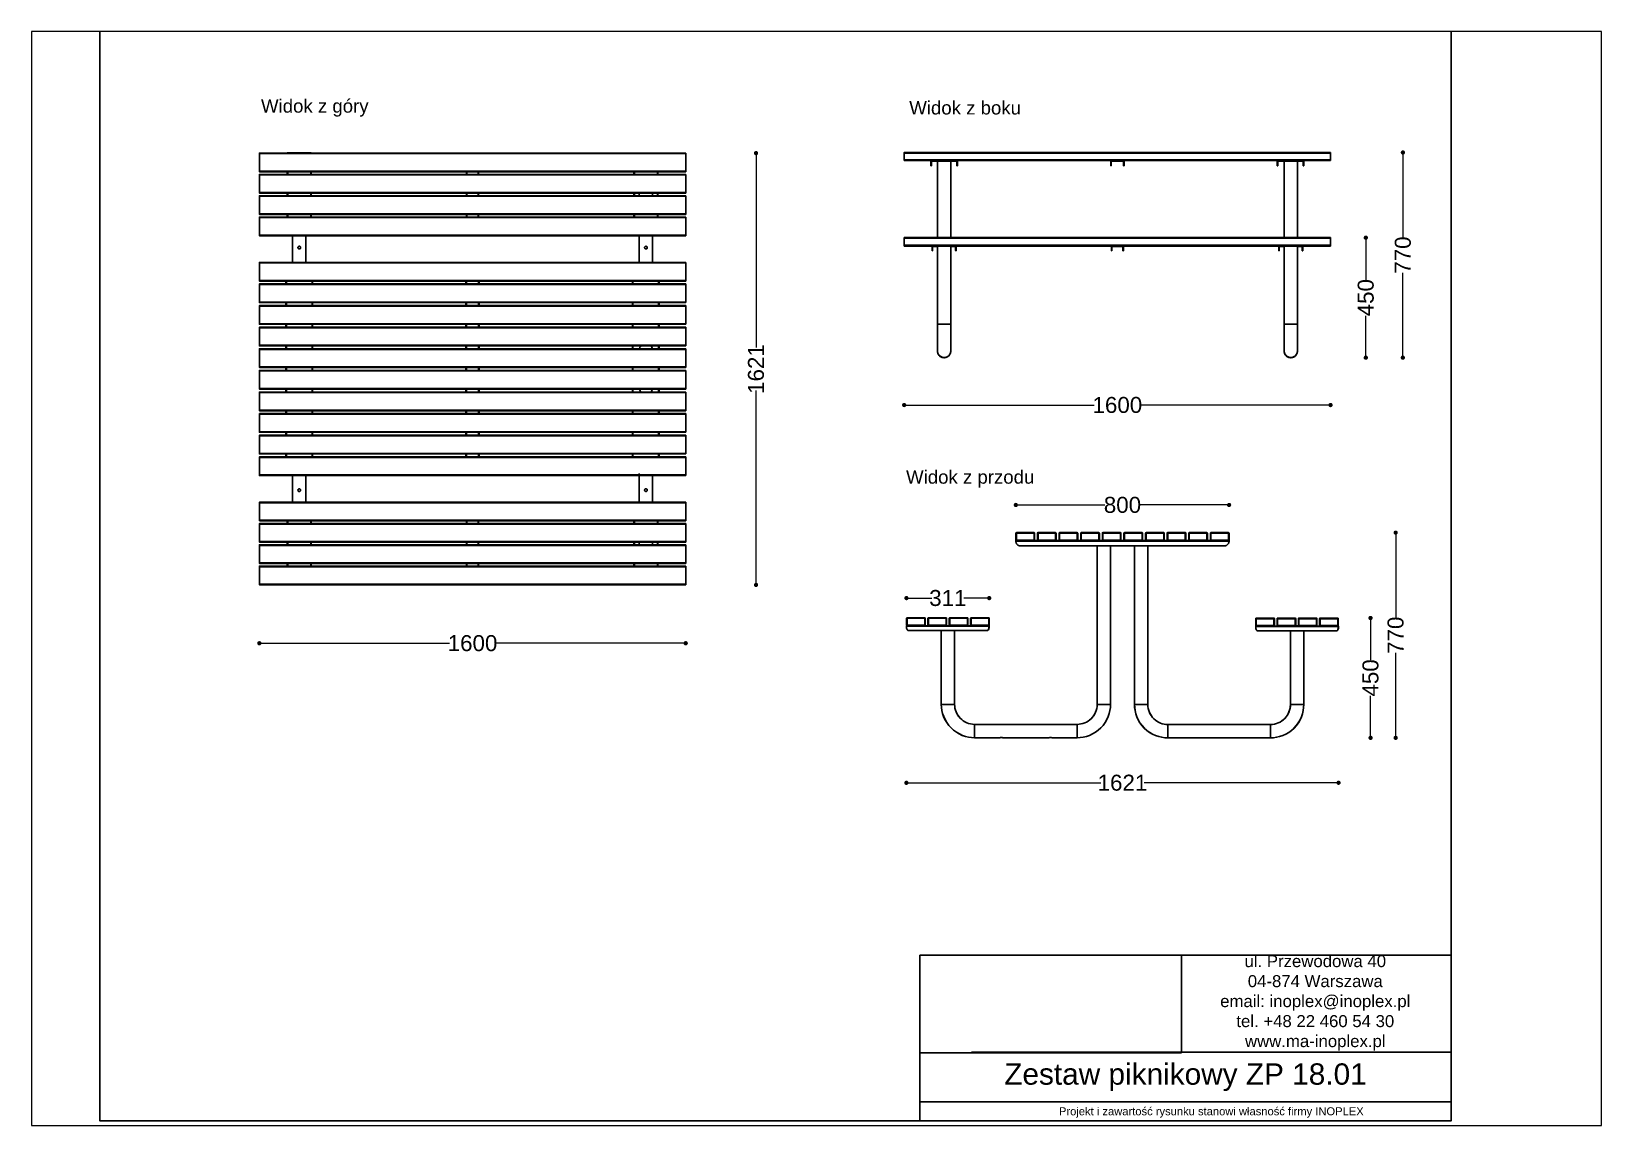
# Paper-space layout 'Układ1' of a CAD drawing. Header units: millimetres. Extents: x 29 to 258, y 20 to 180.
# The model-space entities are those that its viewports show. They can reach past a viewport. Long polylines and large blocks are cut down to what shows.
import ezdxf

# ---------------------------------------------------------------- set-up
doc = ezdxf.new("R2010")
doc.units = ezdxf.units.MM
doc.header["$LTSCALE"] = 3
doc.layers.add('Default', color=7, linetype='Continuous')
doc.styles.get("Standard").update_dxf_attribs({"font": 'arial.ttf'})
doc.dimstyles.new('MATEUSZ', dxfattribs={"dimtxt": 35, "dimasz": 16, "dimexe": 0.18, "dimexo": 0.0625, "dimgap": 0.09, "dimtad": 0, "dimdec": 0, "dimdsep": 46, "dimtxsty": 'Standard', "dimblk": 'DOT', "dimcen": 0.09, "dimse1": 1, "dimse2": 1, "dimadec": 0, "dimazin": 0, "dimtfac": 1, "dimtdec": 0, "dimtofl": 0, "dimtmove": 0, "dimatfit": 3, "dimfxl": 1, "dimtolj": 1, "dimtzin": 0, "dimlwd": 9, "dimlwe": 9, "dimarcsym": 0})
picture_1 = doc.add_image_def('image1.jpg', size_in_pixel=(1896, 709))

psp = doc.layouts.new('Układ1')

msp = doc.modelspace()

# ---------------------------------------------------------------- texts
for s, width, gutter_width, heights, insert, char_height, attachment_point in [('Widok z góry', 1167.306, 1, [0], (9868, 20049), 50, 1), ('Widok z boku', 1167.306, 1, [0], (12300.5, 20042.1), 50, 1), ('Widok z przodu', 1167.306, 1, [0], (12288.5, 18656.7), 50, 1), ('ul. Przewodowa 40\\P04-874 Warszawa\\Pemail: inoplex@inoplex.pl\\Ptel. +48 22 460 54 30\\Pwww.ma-inoplex.pl', 1019.877, 1, [432.7], (13824.1, 16658.1), 45, 5), ('Zestaw piknikowy ZP 18.01', 1993.625, 1, [0], (13337, 16379.2), 80, 5), ('Projekt i zawartość rysunku stanowi własność firmy INOPLEX ', 1800.088, 12.5, [70.5], (13434, 16247), 30, 5)]:
    msp.add_mtext_dynamic_manual_height_columns(s, width=width, gutter_width=gutter_width, heights=heights, dxfattribs=dict(insert=insert, char_height=char_height, attachment_point=attachment_point))

# ---------------------------------------------------------------- blocks, each defined once
blk = doc.blocks.new('_Dot')
at = {"color": 0, "linetype": 'ByBlock', "lineweight": -2}
blk.add_line((-0.5, 0), (-1, 0), dxfattribs=at)
at = {"color": 0, "linetype": 'ByBlock', "const_width": 0.5}
blk.add_lwpolyline([(-0.25, 0, 1), (0.25, 0, 1)], format="xyb", close=True, dxfattribs=at)
blk = doc.blocks.new('*D28')
at = {"color": 0, "lineweight": 9, "transparency": 16777216}
for p, q in [((9877.7, 18007.9), (10574.9, 18007.9)), ((11445.7, 18007.9), (10748.4, 18007.9))]:
    blk.add_line(p, q, dxfattribs=at)
at = {"layer": 'Defpoints', "color": 0, "transparency": 16777216}
for p in [(9861.7, 19845.1), (11461.7, 19845.1), (11461.7, 18007.9)]:
    blk.add_point(p, dxfattribs=at)
at = {"color": 0, "lineweight": 9, "transparency": 16777216, "xscale": 16, "yscale": 16, "zscale": 16, "rotation": 180}
blk.add_blockref('_Dot', (9861.7, 18007.9), dxfattribs=at)
at = {"color": 0, "lineweight": 9, "transparency": 16777216, "xscale": 16, "yscale": 16, "zscale": 16}
blk.add_blockref('_Dot', (11461.7, 18007.9), dxfattribs=at)
at = {"color": 0, "transparency": 16777216, "insert": (10661.7, 18007.9), "char_height": 60, "attachment_point": 5}
blk.add_mtext('\\A1;1600', dxfattribs=at)
blk = doc.blocks.new('*D29')
at = {"color": 0, "lineweight": 9, "transparency": 16777216}
for p, q in [((11725.5, 19831.1), (11725.5, 19117.9)), ((11725.5, 18242.6), (11725.5, 18955.8))]:
    blk.add_line(p, q, dxfattribs=at)
at = {"layer": 'Defpoints', "color": 0, "transparency": 16777216}
for p in [(11461.5, 19847.1), (11357.6, 18226.6), (11725.5, 18226.6)]:
    blk.add_point(p, dxfattribs=at)
at = {"color": 0, "lineweight": 9, "transparency": 16777216, "xscale": 16, "yscale": 16, "zscale": 16}
for p, rotation in [((11725.5, 19847.1), 90), ((11725.5, 18226.6), 270)]:
    blk.add_blockref('_Dot', p, dxfattribs=dict(at, rotation=rotation))
at = {"color": 0, "transparency": 16777216, "insert": (11725.5, 19036.9), "char_height": 60, "attachment_point": 5, "rotation": 90}
blk.add_mtext('\\A1;1621', dxfattribs=at)
blk = doc.blocks.new('*D30')
at = {"color": 0, "lineweight": 9, "transparency": 16777216}
for p, q in [((12297.4, 18901.7), (12994.6, 18901.7)), ((13865.4, 18901.7), (13168.1, 18901.7))]:
    blk.add_line(p, q, dxfattribs=at)
at = {"layer": 'Defpoints', "color": 0, "transparency": 16777216}
for p in [(12281.4, 19821.5), (13881.4, 19821.5), (13881.4, 18901.7)]:
    blk.add_point(p, dxfattribs=at)
at = {"color": 0, "lineweight": 9, "transparency": 16777216, "xscale": 16, "yscale": 16, "zscale": 16, "rotation": 180}
blk.add_blockref('_Dot', (12281.4, 18901.7), dxfattribs=at)
at = {"color": 0, "lineweight": 9, "transparency": 16777216, "xscale": 16, "yscale": 16, "zscale": 16}
blk.add_blockref('_Dot', (13881.4, 18901.7), dxfattribs=at)
at = {"color": 0, "transparency": 16777216, "insert": (13081.4, 18901.7), "char_height": 60, "attachment_point": 5}
blk.add_mtext('\\A1;1600', dxfattribs=at)
blk = doc.blocks.new('*D31')
at = {"color": 0, "lineweight": 9, "transparency": 16777216}
for p, q in [((14013.6, 19513.8), (14013.6, 19372.1)), ((14013.6, 19095.5), (14013.6, 19237.1))]:
    blk.add_line(p, q, dxfattribs=at)
at = {"layer": 'Defpoints', "color": 0, "transparency": 16777216}
for p in [(13881.3, 19529.8), (13732.1, 19079.5), (14013.6, 19079.5)]:
    blk.add_point(p, dxfattribs=at)
at = {"color": 0, "lineweight": 9, "transparency": 16777216, "xscale": 16, "yscale": 16, "zscale": 16}
for p, rotation in [((14013.6, 19529.8), 90), ((14013.6, 19079.5), 270)]:
    blk.add_blockref('_Dot', p, dxfattribs=dict(at, rotation=rotation))
at = {"color": 0, "transparency": 16777216, "insert": (14013.6, 19304.6), "char_height": 60, "attachment_point": 5, "rotation": 90}
blk.add_mtext('\\A1;450', dxfattribs=at)
blk = doc.blocks.new('*D32')
at = {"color": 0, "lineweight": 9, "transparency": 16777216}
for p, q in [((14152.7, 19833.5), (14152.7, 19530.5)), ((14152.7, 19095.5), (14152.7, 19398.4))]:
    blk.add_line(p, q, dxfattribs=at)
at = {"layer": 'Defpoints', "color": 0, "transparency": 16777216}
for p in [(13881.2, 19849.5), (13732.1, 19079.5), (14152.7, 19079.5)]:
    blk.add_point(p, dxfattribs=at)
at = {"color": 0, "lineweight": 9, "transparency": 16777216, "xscale": 16, "yscale": 16, "zscale": 16}
for p, rotation in [((14152.7, 19849.5), 90), ((14152.7, 19079.5), 270)]:
    blk.add_blockref('_Dot', p, dxfattribs=dict(at, rotation=rotation))
at = {"color": 0, "transparency": 16777216, "insert": (14152.7, 19464.5), "char_height": 60, "attachment_point": 5, "rotation": 90}
blk.add_mtext('\\A1;770', dxfattribs=at)
blk = doc.blocks.new('*D33')
at = {"color": 0, "lineweight": 9, "transparency": 16777216}
for p, q in [((14031.4, 18086.7), (14031.4, 17945.3)), ((14031.4, 17668.9), (14031.4, 17810.3))]:
    blk.add_line(p, q, dxfattribs=at)
at = {"layer": 'Defpoints', "color": 0, "transparency": 16777216}
for p in [(13908.5, 18102.7), (13655.8, 17652.9), (14031.4, 17652.9)]:
    blk.add_point(p, dxfattribs=at)
at = {"color": 0, "lineweight": 9, "transparency": 16777216, "xscale": 16, "yscale": 16, "zscale": 16}
for p, rotation in [((14031.4, 18102.7), 90), ((14031.4, 17652.9), 270)]:
    blk.add_blockref('_Dot', p, dxfattribs=dict(at, rotation=rotation))
at = {"color": 0, "transparency": 16777216, "insert": (14031.4, 17877.8), "char_height": 60, "attachment_point": 5, "rotation": 90}
blk.add_mtext('\\A1;450', dxfattribs=at)
blk = doc.blocks.new('*D34')
at = {"color": 0, "lineweight": 9, "transparency": 16777216}
for p, q in [((14125.7, 18406.9), (14125.7, 18104)), ((14125.7, 17668.9), (14125.7, 17971.9))]:
    blk.add_line(p, q, dxfattribs=at)
at = {"layer": 'Defpoints', "color": 0, "transparency": 16777216}
for p in [(13498.5, 18422.9), (13655.8, 17652.9), (14125.7, 17652.9)]:
    blk.add_point(p, dxfattribs=at)
at = {"color": 0, "lineweight": 9, "transparency": 16777216, "xscale": 16, "yscale": 16, "zscale": 16}
for p, rotation in [((14125.7, 18422.9), 90), ((14125.7, 17652.9), 270)]:
    blk.add_blockref('_Dot', p, dxfattribs=dict(at, rotation=rotation))
at = {"color": 0, "transparency": 16777216, "insert": (14125.7, 18037.9), "char_height": 60, "attachment_point": 5, "rotation": 90}
blk.add_mtext('\\A1;770', dxfattribs=at)
blk = doc.blocks.new('*D35')
at = {"color": 0, "lineweight": 9, "transparency": 16777216}
for p, q in [((12305.9, 17484.2), (13019.6, 17484.2)), ((13895.3, 17484.2), (13181.7, 17484.2))]:
    blk.add_line(p, q, dxfattribs=at)
at = {"layer": 'Defpoints', "color": 0, "transparency": 16777216}
for p in [(12289.9, 18073.5), (13911.3, 18072), (13911.3, 17484.2)]:
    blk.add_point(p, dxfattribs=at)
at = {"color": 0, "lineweight": 9, "transparency": 16777216, "xscale": 16, "yscale": 16, "zscale": 16, "rotation": 180}
blk.add_blockref('_Dot', (12289.9, 17484.2), dxfattribs=at)
at = {"color": 0, "lineweight": 9, "transparency": 16777216, "xscale": 16, "yscale": 16, "zscale": 16}
blk.add_blockref('_Dot', (13911.3, 17484.2), dxfattribs=at)
at = {"color": 0, "transparency": 16777216, "insert": (13100.6, 17484.2), "char_height": 60, "attachment_point": 5}
blk.add_mtext('\\A1;1621', dxfattribs=at)
blk = doc.blocks.new('*D36')
at = {"color": 0, "lineweight": 9, "transparency": 16777216}
for p, q in [((12305.9, 18177.3), (12384.7, 18177.3)), ((12584.6, 18177.3), (12505.8, 18177.3))]:
    blk.add_line(p, q, dxfattribs=at)
at = {"layer": 'Defpoints', "color": 0, "transparency": 16777216}
for p in [(12600.6, 18177.3), (12289.9, 18073.5), (12600.6, 18073.5)]:
    blk.add_point(p, dxfattribs=at)
at = {"color": 0, "lineweight": 9, "transparency": 16777216, "xscale": 16, "yscale": 16, "zscale": 16, "rotation": 180}
blk.add_blockref('_Dot', (12289.9, 18177.3), dxfattribs=at)
at = {"color": 0, "lineweight": 9, "transparency": 16777216, "xscale": 16, "yscale": 16, "zscale": 16}
blk.add_blockref('_Dot', (12600.6, 18177.3), dxfattribs=at)
at = {"color": 0, "transparency": 16777216, "insert": (12445.3, 18177.3), "char_height": 60, "attachment_point": 5}
blk.add_mtext('\\A1;311', dxfattribs=at)
blk = doc.blocks.new('*D37')
at = {"color": 0, "lineweight": 9, "transparency": 16777216}
for p, q in [((12716.4, 18526.8), (13034.2, 18526.8)), ((13484.5, 18526.8), (13166.8, 18526.8))]:
    blk.add_line(p, q, dxfattribs=at)
at = {"layer": 'Defpoints', "color": 0, "transparency": 16777216}
for p in [(13500.5, 18526.8), (12700.4, 18392.9), (13500.5, 18392.9)]:
    blk.add_point(p, dxfattribs=at)
at = {"color": 0, "lineweight": 9, "transparency": 16777216, "xscale": 16, "yscale": 16, "zscale": 16, "rotation": 180}
blk.add_blockref('_Dot', (12700.4, 18526.8), dxfattribs=at)
at = {"color": 0, "lineweight": 9, "transparency": 16777216, "xscale": 16, "yscale": 16, "zscale": 16}
blk.add_blockref('_Dot', (13500.5, 18526.8), dxfattribs=at)
at = {"color": 0, "transparency": 16777216, "insert": (13100.5, 18526.8), "char_height": 60, "attachment_point": 5}
blk.add_mtext('\\A1;800', dxfattribs=at)

# ---------------------------------------------------------------- dimensions: what is measured, and where the dimension line sits
for base, p1, p2, picture, middle in [((14152.7, 19079.5), (13881.2, 19849.5), (13732.1, 19079.5), '*D32', (14152.7, 19464.5)), ((11725.5006, 18226.614), (11461.4569, 19847.1486), (11357.5797, 18226.614), '*D29', (11725.5006, 19036.8813)), ((14013.6, 19079.5), (13881.3, 19529.8), (13732.1, 19079.5), '*D31', (14013.6, 19304.6)), ((14125.7, 17652.9), (13498.5, 18422.9), (13655.8, 17652.9), '*D34', (14125.7, 18037.9)), ((14031.4, 17652.9), (13908.5, 18102.7), (13655.8, 17652.9), '*D33', (14031.4, 17877.8))]:
    dim = msp.add_linear_dim(base=base, p1=p1, p2=p2, angle=90, dimstyle='MATEUSZ', override={"dimtxt": 60})
    dim.commit()
    dim.dimension.update_dxf_attribs({"geometry": picture, "text_midpoint": middle})
dim = msp.add_linear_dim(base=(11461.7, 18007.9), p1=(9861.7, 19845.1), p2=(11461.7, 19845.1), dimstyle='MATEUSZ', override={"dimtxt": 60})
dim.commit()
dim.dimension.update_dxf_attribs({"geometry": '*D28', "text_midpoint": (10661.7, 18007.9), "dimtype": 160})
for base, p1, p2, picture, middle in [((13881.4, 18901.7), (12281.4, 19821.5), (13881.4, 19821.5), '*D30', (13081.4, 18901.7)), ((13500.5, 18526.8), (12700.4, 18392.9), (13500.5, 18392.9), '*D37', (13100.5, 18526.8)), ((12600.6, 18177.3), (12289.9, 18073.5), (12600.6, 18073.5), '*D36', (12445.3, 18177.3)), ((13911.3, 17484.2), (12289.9, 18073.5), (13911.3, 18072), '*D35', (13100.6, 17484.2))]:
    dim = msp.add_linear_dim(base=base, p1=p1, p2=p2, dimstyle='MATEUSZ', override={"dimtxt": 60})
    dim.commit()
    dim.dimension.update_dxf_attribs({"geometry": picture, "text_midpoint": middle})

# ---------------------------------------------------------------- linework, layer by layer
for p, q in [((9986.7, 18639.3), (9986.7, 18534.3)), ((10036.7, 18637.2), (10036.7, 18532.2)), ((11287.4, 18644.3), (11287.4, 18539.3)), ((11337.4, 18642.2), (11337.4, 18537.2)), ((12470.8, 17998.3), (12470.8, 17778.5)), ((12340.1, 16473), (12340.1, 16837.6)), ((12533.9, 16837.6), (14334, 16837.6)), ((14334, 16837.6), (14334, 16473)), ((12340.1, 16473), (12340.1, 16215.9)), ((14334, 16473), (12533.9, 16473)), ((14333.8, 16286.4), (12340.1, 16286.4))]:
    msp.add_line(p, q)
msp.add_lwpolyline([(9262.9, 20444.8), (14334, 20444.8), (14334, 16215.9), (9262.9, 16215.9)], close=True)
at = {"layer": 'Default'}
for p, q in [((9861.9, 19847.1), (11461.5, 19847.1)), ((9861.9, 19845.1), (9861.9, 19779.1)), ((9861.9, 19845.1), (11461.5, 19845.1)), ((9966.7, 19848), (9968.5, 19848)), ((9966.7, 19848), (10056.8, 19848)), ((10055, 19848), (10056.8, 19848)), ((11461.5, 19845.1), (11461.5, 19779.1)), ((12281.6, 19849.5), (13881.2, 19849.5)), ((12281.6, 19847.5), (12281.6, 19821.5)), ((12281.6, 19847.5), (13881.2, 19847.5)), ((12281.6, 19821.5), (13881.2, 19821.5)), ((12281.6, 19819.5), (13881.2, 19819.5)), ((12381.4, 19819.5), (12481.4, 19819.5)), ((12381.4, 19817.5), (12381.4, 19819.5)), ((12381.4, 19819.5), (12381.4, 19817.5)), ((12381.4, 19819.5), (12383.4, 19819.5)), ((12381.4, 19817.5), (12481.4, 19817.5)), ((12381.4, 19817.5), (12383.4, 19817.5)), ((12381.4, 19799.5), (12383.4, 19799.5)), ((12383.4, 19819.5), (12383.4, 19817.5)), ((12406.4, 19818), (12406.4, 19530)), ((12456.4, 19817.5), (12456.4, 19530)), ((12479.4, 19819.5), (12479.4, 19817.5)), ((12479.4, 19819.5), (12481.4, 19819.5)), ((12479.4, 19817.5), (12481.4, 19817.5)), ((12479.4, 19799.5), (12481.4, 19799.5)), ((12481.4, 19817.5), (12481.4, 19819.5)), ((12481.4, 19819.5), (12481.4, 19817.5)), ((13056.3, 19817.5), (13056.3, 19819.5)), ((13056.3, 19819.5), (13106.3, 19819.5)), ((13056.3, 19819.5), (13056.3, 19817.5)), ((13056.3, 19819.5), (13058.3, 19819.5)), ((13056.3, 19817.5), (13106.3, 19817.5)), ((13056.3, 19817.5), (13058.3, 19817.5)), ((13056.3, 19799.5), (13058.3, 19799.5)), ((13058.3, 19819.5), (13058.3, 19817.5)), ((13104.3, 19819.5), (13104.3, 19817.5)), ((13104.3, 19819.5), (13106.3, 19819.5)), ((13104.3, 19817.5), (13106.3, 19817.5)), ((13104.3, 19799.5), (13106.3, 19799.5)), ((13106.3, 19817.5), (13106.3, 19819.5)), ((13106.3, 19819.5), (13106.3, 19817.5)), ((13681.2, 19817.5), (13681.2, 19819.5)), ((13681.2, 19819.5), (13781.2, 19819.5)), ((13681.2, 19819.5), (13681.2, 19817.5)), ((13681.2, 19819.5), (13683.2, 19819.5)), ((13681.2, 19817.5), (13781.2, 19817.5)), ((13681.2, 19817.5), (13683.2, 19817.5)), ((13681.2, 19799.5), (13683.2, 19799.5)), ((13683.2, 19819.5), (13683.2, 19817.5)), ((13707.1, 19530), (13707.1, 19817.5)), ((13757.1, 19817.5), (13757.1, 19530)), ((13779.2, 19819.5), (13779.2, 19817.5)), ((13779.2, 19819.5), (13781.2, 19819.5)), ((13779.2, 19817.5), (13781.2, 19817.5)), ((13779.2, 19799.5), (13781.2, 19799.5)), ((13781.2, 19817.5), (13781.2, 19819.5)), ((13781.2, 19819.5), (13781.2, 19817.5)), ((13881.2, 19847.5), (13881.2, 19821.5)), ((9861.9, 19779.1), (11461.5, 19779.1)), ((9861.9, 19777.1), (11461.5, 19777.1)), ((9861.9, 19767.1), (11461.5, 19767.1)), ((9861.9, 19765.1), (9861.9, 19699.1)), ((9861.9, 19765.1), (11461.5, 19765.1)), ((9966.7, 19767.1), (9966.7, 19777.1)), ((9966.7, 19767.1), (9966.7, 19777.1)), ((9968.5, 19767.1), (9968.5, 19777.1)), ((10055, 19767.1), (10055, 19777.1)), ((10056.8, 19767.1), (10056.8, 19777.1)), ((10056.8, 19767.1), (10056.8, 19777.1)), ((10639.1, 19767.1), (10639.1, 19777.1)), ((10639.1, 19767.1), (10639.1, 19777.1)), ((10640.9, 19767.1), (10640.9, 19777.1)), ((10682.4, 19767.1), (10682.4, 19777.1)), ((10684.2, 19767.1), (10684.2, 19777.1)), ((10684.2, 19767.1), (10684.2, 19777.1)), ((11267.3, 19767.1), (11267.3, 19777.1)), ((11267.3, 19767.1), (11267.3, 19777.1)), ((11269.1, 19767.1), (11269.1, 19777.1)), ((11355.7, 19767.1), (11355.7, 19777.1)), ((11357.5, 19767.1), (11357.5, 19777.1)), ((11357.5, 19767.1), (11357.5, 19777.1)), ((11461.5, 19765.1), (11461.5, 19699.1)), ((9861.9, 19699.1), (11461.5, 19699.1)), ((9861.9, 19697.1), (11461.5, 19697.1)), ((9861.9, 19687.1), (11461.5, 19687.1)), ((9861.9, 19685.1), (9861.9, 19619.1)), ((9861.9, 19685.1), (11461.5, 19685.1)), ((9966.7, 19687.1), (9966.7, 19699.1)), ((9966.7, 19687.1), (9966.7, 19699.1)), ((9968.5, 19687.1), (9968.5, 19699.1)), ((10055, 19687.1), (10055, 19699.1)), ((10056.8, 19687.1), (10056.8, 19699.1)), ((10056.8, 19687.1), (10056.8, 19699.1)), ((10639.1, 19687.1), (10639.1, 19699.1)), ((10639.1, 19687.1), (10639.1, 19699.1)), ((10640.9, 19687.1), (10640.9, 19699.1)), ((10682.4, 19687.1), (10682.4, 19699.1)), ((10684.2, 19687.1), (10684.2, 19699.1)), ((10684.2, 19687.1), (10684.2, 19699.1)), ((11267.3, 19687.1), (11267.3, 19699.1)), ((11267.3, 19687.1), (11267.3, 19699.1)), ((11269.1, 19687.1), (11269.1, 19699.1)), ((11355.7, 19687.1), (11355.7, 19699.1)), ((11357.5, 19687.1), (11357.5, 19699.1)), ((11357.5, 19687.1), (11357.5, 19699.1)), ((11461.5, 19685.1), (11461.5, 19619.1)), ((9861.9, 19619.1), (11461.5, 19619.1)), ((9861.9, 19617.1), (11461.5, 19617.1)), ((9861.9, 19607.1), (11461.5, 19607.1)), ((9861.9, 19605.1), (9861.9, 19539.1)), ((9861.9, 19605.1), (11461.5, 19605.1)), ((9966.7, 19607.1), (9966.7, 19617.1)), ((9966.7, 19607.1), (9966.7, 19617.1)), ((9968.5, 19607.1), (9968.5, 19617.1)), ((10055, 19607.1), (10055, 19617.1)), ((10056.8, 19607.1), (10056.8, 19617.1)), ((10056.8, 19607.1), (10056.8, 19617.1)), ((10639.1, 19607.1), (10639.1, 19617.1)), ((10639.1, 19607.1), (10639.1, 19617.1)), ((10640.9, 19607.1), (10640.9, 19617.1)), ((10682.4, 19607.1), (10682.4, 19617.1)), ((10684.2, 19607.1), (10684.2, 19617.1)), ((10684.2, 19607.1), (10684.2, 19617.1)), ((11267.3, 19607.1), (11267.3, 19617.1)), ((11267.3, 19607.1), (11267.3, 19617.1)), ((11269.1, 19607.1), (11269.1, 19617.1)), ((11355.7, 19607.1), (11355.7, 19617.1)), ((11357.5, 19607.1), (11357.5, 19617.1)), ((11357.5, 19607.1), (11357.5, 19617.1)), ((11461.5, 19605.1), (11461.5, 19539.1)), ((9861.9, 19539.1), (11461.5, 19539.1)), ((9861.9, 19537.1), (11461.5, 19537.1)), ((9986.7, 19437.2), (9986.7, 19537.1)), ((10036.7, 19537.1), (10036.7, 19437.2)), ((11287.4, 19437.2), (11287.4, 19537.1)), ((11337.4, 19537.1), (11337.4, 19437.2)), ((12281.6, 19530), (13881.2, 19530)), ((12281.6, 19528), (12281.6, 19502)), ((12281.6, 19528), (13881.2, 19528)), ((13881.2, 19528), (13881.2, 19502)), ((12281.6, 19502), (13881.2, 19502)), ((12281.6, 19500), (13881.2, 19500)), ((12281.6, 19498.5), (12386.3, 19498.5)), ((12386.3, 19500), (12476.4, 19500)), ((12386.3, 19498.2), (12386.3, 19500)), ((12386.3, 19500), (12386.3, 19498.2)), ((12386.3, 19500), (12388.1, 19500)), ((12386.3, 19498.2), (12476.4, 19498.2)), ((12386.3, 19498.2), (12388.1, 19498.2)), ((12386.3, 19482), (12388.1, 19482)), ((12386.4, 19480.4), (12388.2, 19480.4)), ((12387.8, 19498.5), (12406.8, 19498.5)), ((12387.8, 19498.5), (12406.8, 19498.5)), ((12388.1, 19500), (12388.1, 19498.2)), ((12388.1, 19496.7), (12406.4, 19496.7)), ((12406.4, 19498.2), (12406.4, 19326.9)), ((12406.4, 19205), (12406.4, 19498)), ((12456.1, 19498.5), (12475.1, 19498.5)), ((12456.1, 19498.5), (12475.1, 19498.5)), ((12456.4, 19498.2), (12456.4, 19204.5)), ((12456.4, 19498), (12456.4, 19205)), ((12456.4, 19496.7), (12474.6, 19496.7)), ((12474.6, 19500), (12474.6, 19498.2)), ((12474.6, 19500), (12476.4, 19500)), ((12474.6, 19498.2), (12476.4, 19498.2)), ((12474.6, 19482), (12476.4, 19482)), ((12474.7, 19480.4), (12476.5, 19480.4)), ((12476.4, 19498.2), (12476.4, 19500)), ((12476.4, 19500), (12476.4, 19498.2)), ((12476.4, 19498.5), (13059.2, 19498.5)), ((13058.8, 19500), (13058.8, 19498.2)), ((13058.8, 19500), (13060.6, 19500)), ((13058.8, 19498.2), (13058.8, 19500)), ((13058.8, 19500), (13103.9, 19500)), ((13058.8, 19498.2), (13060.6, 19498.2)), ((13058.8, 19498.2), (13103.9, 19498.2)), ((13058.8, 19482), (13060.6, 19482)), ((13058.8, 19480.4), (13060.6, 19480.4)), ((13060.6, 19500), (13060.6, 19498.2)), ((13060.6, 19498.5), (13102.5, 19498.5)), ((13060.6, 19496.7), (13102.1, 19496.7)), ((13102.1, 19500), (13102.1, 19498.2)), ((13102.1, 19500), (13103.9, 19500)), ((13102.1, 19498.2), (13103.9, 19498.2)), ((13102.1, 19482), (13103.9, 19482)), ((13102.1, 19480.4), (13103.9, 19480.4)), ((13103.9, 19500), (13103.9, 19498.2)), ((13103.9, 19498.2), (13103.9, 19500)), ((13103.9, 19498.5), (13687.6, 19498.5)), ((13687, 19496.7), (13687, 19498.5)), ((13687, 19498.5), (13687, 19496.7)), ((13687, 19480.4), (13688.8, 19480.4)), ((13687.1, 19500), (13687.1, 19498.2)), ((13687.1, 19500), (13688.9, 19500)), ((13687.1, 19498.2), (13687.1, 19500)), ((13687.1, 19500), (13777.3, 19500)), ((13687.1, 19498.2), (13688.9, 19498.2)), ((13687.1, 19498.2), (13777.3, 19498.2)), ((13687.1, 19482), (13688.9, 19482)), ((13688.7, 19498.5), (13707.7, 19498.5)), ((13688.8, 19498.5), (13688.8, 19496.7)), ((13688.9, 19500), (13688.9, 19498.2)), ((13688.9, 19496.7), (13707.1, 19496.7)), ((13707.1, 19204.5), (13707.1, 19498.2)), ((13707.1, 19498.2), (13707.1, 19469.6)), ((13707.1, 19205), (13707.1, 19474.9)), ((13757, 19498.5), (13776, 19498.5)), ((13757.1, 19498.2), (13757.1, 19204.5)), ((13757.1, 19211.2), (13757.1, 19498.2)), ((13757.1, 19496.7), (13775.5, 19496.7)), ((13775.4, 19498.5), (13775.4, 19496.7)), ((13775.4, 19480.4), (13777.2, 19480.4)), ((13775.5, 19500), (13777.3, 19500)), ((13775.5, 19500), (13775.5, 19498.2)), ((13775.5, 19498.2), (13777.3, 19498.2)), ((13775.5, 19482), (13777.3, 19482)), ((13777.2, 19496.7), (13777.2, 19498.5)), ((13777.2, 19498.5), (13777.2, 19496.7)), ((13777.3, 19500), (13777.3, 19498.2)), ((13777.3, 19498.2), (13777.3, 19500)), ((13777.3, 19498.5), (13881.2, 19498.5)), ((9861.9, 19437.2), (11461.5, 19437.2)), ((9861.9, 19435.2), (9861.9, 19369.2)), ((9861.9, 19435.2), (11461.5, 19435.2)), ((11461.5, 19435.2), (11461.5, 19369.2)), ((9861.9, 19369.2), (11461.5, 19369.2)), ((9861.9, 19367.2), (11461.5, 19367.2)), ((9861.9, 19356.1), (11461.5, 19356.1)), ((9861.9, 19354.1), (9861.9, 19288.1)), ((9861.9, 19354.1), (11461.5, 19354.1)), ((9961.7, 19356.1), (9961.7, 19367.2)), ((9961.7, 19356.1), (9961.7, 19367.2)), ((9963.7, 19356.1), (9963.7, 19367.2)), ((10059.7, 19356.1), (10059.7, 19367.2)), ((10061.7, 19356.1), (10061.7, 19367.2)), ((10061.7, 19356.1), (10061.7, 19367.2)), ((10636.6, 19356.1), (10636.6, 19367.2)), ((10636.6, 19356.1), (10636.6, 19367.2)), ((10638.6, 19356.1), (10638.6, 19367.2)), ((10684.6, 19356.1), (10684.6, 19367.2)), ((10686.6, 19356.1), (10686.6, 19367.2)), ((10686.6, 19356.1), (10686.6, 19367.2)), ((11261.5, 19356.1), (11261.5, 19367.2)), ((11261.5, 19356.1), (11261.5, 19367.2)), ((11263.5, 19356.1), (11263.5, 19367.2)), ((11359.5, 19356.1), (11359.5, 19367.2)), ((11361.5, 19356.1), (11361.5, 19367.2)), ((11361.5, 19356.1), (11361.5, 19367.2)), ((11461.5, 19354.1), (11461.5, 19288.1)), ((9861.9, 19288.1), (11461.5, 19288.1)), ((9861.9, 19286.1), (11461.5, 19286.1)), ((9861.9, 19275), (11461.5, 19275)), ((9861.9, 19273), (9861.9, 19207)), ((9861.9, 19273), (11461.5, 19273)), ((9961.7, 19275), (9961.7, 19288.1)), ((9961.7, 19275), (9961.7, 19288.1)), ((9963.7, 19275), (9963.7, 19288.1)), ((10059.7, 19275), (10059.7, 19288.1)), ((10061.7, 19275), (10061.7, 19288.1)), ((10061.7, 19275), (10061.7, 19288.1)), ((10636.6, 19275), (10636.6, 19288.1)), ((10636.6, 19275), (10636.6, 19288.1)), ((10638.6, 19275), (10638.6, 19288.1)), ((10684.6, 19275), (10684.6, 19288.1)), ((10686.6, 19275), (10686.6, 19288.1)), ((10686.6, 19275), (10686.6, 19288.1)), ((11261.5, 19275), (11261.5, 19288.1)), ((11261.5, 19275), (11261.5, 19288.1)), ((11263.5, 19275), (11263.5, 19288.1)), ((11359.5, 19275), (11359.5, 19288.1)), ((11361.5, 19275), (11361.5, 19288.1)), ((11361.5, 19275), (11361.5, 19288.1)), ((11461.5, 19273), (11461.5, 19207)), ((13757.1, 19209.8), (13757.1, 19211.2)), ((13757.1, 19207.8), (13757.1, 19209.8)), ((9861.9, 19207), (11461.5, 19207)), ((9861.9, 19205), (11461.5, 19205)), ((9861.9, 19193.9), (11461.5, 19193.9)), ((9861.9, 19191.9), (9861.9, 19125.9)), ((9861.9, 19191.9), (11461.5, 19191.9)), ((9961.7, 19193.9), (9961.7, 19205)), ((9961.7, 19193.9), (9961.7, 19205)), ((9963.7, 19193.9), (9963.7, 19205)), ((10059.7, 19193.9), (10059.7, 19205)), ((10061.7, 19193.9), (10061.7, 19205)), ((10061.7, 19193.9), (10061.7, 19205)), ((10636.6, 19193.9), (10636.6, 19205)), ((10636.6, 19193.9), (10636.6, 19205)), ((10638.6, 19193.9), (10638.6, 19205)), ((10684.6, 19193.9), (10684.6, 19205)), ((10686.6, 19193.9), (10686.6, 19205)), ((10686.6, 19193.9), (10686.6, 19205)), ((11261.5, 19193.9), (11261.5, 19205)), ((11261.5, 19193.9), (11261.5, 19205)), ((11263.5, 19193.9), (11263.5, 19205)), ((11359.5, 19193.9), (11359.5, 19205)), ((11361.5, 19193.9), (11361.5, 19205)), ((11361.5, 19193.9), (11361.5, 19205)), ((11461.5, 19191.9), (11461.5, 19125.9)), ((13757.1, 19206.2), (13757.1, 19207.8)), ((13757.1, 19206.2), (13757.1, 19205)), ((9861.9, 19125.9), (11461.5, 19125.9)), ((9861.9, 19123.9), (11461.5, 19123.9)), ((9861.9, 19112.8), (11461.5, 19112.8)), ((9861.9, 19110.8), (9861.9, 19044.8)), ((9861.9, 19110.8), (11461.5, 19110.8)), ((9961.7, 19112.8), (9961.7, 19123.9)), ((9961.7, 19112.8), (9961.7, 19123.9)), ((9963.7, 19112.8), (9963.7, 19123.9)), ((10059.7, 19112.8), (10059.7, 19123.9)), ((10061.7, 19112.8), (10061.7, 19123.9)), ((10061.7, 19112.8), (10061.7, 19123.9)), ((10636.6, 19112.8), (10636.6, 19123.9)), ((10636.6, 19112.8), (10636.6, 19123.9)), ((10638.6, 19112.8), (10638.6, 19123.9)), ((10684.6, 19112.8), (10684.6, 19123.9)), ((10686.6, 19112.8), (10686.6, 19123.9)), ((10686.6, 19112.8), (10686.6, 19123.9)), ((11261.5, 19112.8), (11261.5, 19123.9)), ((11261.5, 19112.8), (11261.5, 19123.9)), ((11263.5, 19112.8), (11263.5, 19123.9)), ((11359.5, 19112.8), (11359.5, 19123.9)), ((11361.5, 19112.8), (11361.5, 19123.9)), ((11361.5, 19112.8), (11361.5, 19123.9)), ((11461.5, 19110.8), (11461.5, 19044.8)), ((9861.9, 19044.8), (11461.5, 19044.8)), ((9861.9, 19042.8), (11461.5, 19042.8)), ((9861.9, 19031.7), (11461.5, 19031.7)), ((9961.7, 19031.7), (9961.7, 19044.8)), ((9961.7, 19031.7), (9961.7, 19044.8)), ((9963.7, 19031.7), (9963.7, 19044.8)), ((10059.7, 19031.7), (10059.7, 19044.8)), ((10061.7, 19031.7), (10061.7, 19044.8)), ((10061.7, 19031.7), (10061.7, 19044.8)), ((10636.6, 19031.7), (10636.6, 19044.8)), ((10636.6, 19031.7), (10636.6, 19044.8)), ((10638.6, 19031.7), (10638.6, 19044.8)), ((10684.6, 19031.7), (10684.6, 19044.8)), ((10686.6, 19031.7), (10686.6, 19044.8)), ((10686.6, 19031.7), (10686.6, 19044.8)), ((11261.5, 19031.7), (11261.5, 19044.8)), ((11261.5, 19031.7), (11261.5, 19044.8)), ((11263.5, 19031.7), (11263.5, 19044.8)), ((11359.5, 19031.7), (11359.5, 19044.8)), ((11361.5, 19031.7), (11361.5, 19044.8)), ((11361.5, 19031.7), (11361.5, 19044.8)), ((9861.9, 19029.7), (9861.9, 18963.7)), ((9861.9, 19029.7), (11461.5, 19029.7)), ((11461.5, 19029.7), (11461.5, 18963.7)), ((9861.9, 18963.7), (11461.5, 18963.7)), ((9861.9, 18961.7), (11461.5, 18961.7)), ((9861.9, 18950.6), (11461.5, 18950.6)), ((9861.9, 18948.6), (9861.9, 18882.6)), ((9861.9, 18948.6), (11461.5, 18948.6)), ((9961.7, 18950.6), (9961.7, 18961.7)), ((9961.7, 18950.6), (9961.7, 18961.7)), ((9963.7, 18950.6), (9963.7, 18961.7)), ((10059.7, 18950.6), (10059.7, 18961.7)), ((10061.7, 18950.6), (10061.7, 18961.7)), ((10061.7, 18950.6), (10061.7, 18961.7)), ((10636.6, 18950.6), (10636.6, 18961.7)), ((10636.6, 18950.6), (10636.6, 18961.7)), ((10638.6, 18950.6), (10638.6, 18961.7)), ((10684.6, 18950.6), (10684.6, 18961.7)), ((10686.6, 18950.6), (10686.6, 18961.7)), ((10686.6, 18950.6), (10686.6, 18961.7)), ((11261.5, 18950.6), (11261.5, 18961.7)), ((11261.5, 18950.6), (11261.5, 18961.7)), ((11263.5, 18950.6), (11263.5, 18961.7)), ((11359.5, 18950.6), (11359.5, 18961.7)), ((11361.5, 18950.6), (11361.5, 18961.7)), ((11361.5, 18950.6), (11361.5, 18961.7)), ((11461.5, 18948.6), (11461.5, 18882.6)), ((9861.9, 18882.6), (11461.5, 18882.6)), ((9861.9, 18880.6), (11461.5, 18880.6)), ((9861.9, 18869.5), (11461.5, 18869.5)), ((9861.9, 18867.5), (9861.9, 18801.5)), ((9861.9, 18867.5), (11461.5, 18867.5)), ((9961.7, 18869.5), (9961.7, 18880.6)), ((9961.7, 18869.5), (9961.7, 18880.6)), ((9963.7, 18869.5), (9963.7, 18880.6)), ((10059.7, 18869.5), (10059.7, 18880.6)), ((10061.7, 18869.5), (10061.7, 18880.6)), ((10061.7, 18869.5), (10061.7, 18880.6)), ((10636.6, 18869.5), (10636.6, 18880.6)), ((10636.6, 18869.5), (10636.6, 18880.6)), ((10638.6, 18869.5), (10638.6, 18880.6)), ((10684.6, 18869.5), (10684.6, 18880.6)), ((10686.6, 18869.5), (10686.6, 18880.6)), ((10686.6, 18869.5), (10686.6, 18880.6)), ((11261.5, 18869.5), (11261.5, 18880.6)), ((11261.5, 18869.5), (11261.5, 18880.6)), ((11263.5, 18869.5), (11263.5, 18880.6)), ((11359.5, 18869.5), (11359.5, 18880.6)), ((11361.5, 18869.5), (11361.5, 18880.6)), ((11361.5, 18869.5), (11361.5, 18880.6)), ((11461.5, 18867.5), (11461.5, 18801.5)), ((9861.9, 18801.5), (11461.5, 18801.5)), ((9861.9, 18799.5), (11461.5, 18799.5)), ((9961.7, 18788.4), (9961.7, 18801.5)), ((9961.7, 18788.4), (9961.7, 18801.5)), ((9963.7, 18788.4), (9963.7, 18801.5)), ((10059.7, 18788.4), (10059.7, 18801.5)), ((10061.7, 18788.4), (10061.7, 18801.5)), ((10061.7, 18788.4), (10061.7, 18801.5)), ((10636.6, 18788.4), (10636.6, 18801.5)), ((10636.6, 18788.4), (10636.6, 18801.5)), ((10638.6, 18788.4), (10638.6, 18801.5)), ((10684.6, 18788.4), (10684.6, 18801.5)), ((10686.6, 18788.4), (10686.6, 18801.5)), ((10686.6, 18788.4), (10686.6, 18801.5)), ((11261.5, 18788.4), (11261.5, 18801.5)), ((11261.5, 18788.4), (11261.5, 18801.5)), ((11263.5, 18788.4), (11263.5, 18801.5)), ((11359.5, 18788.4), (11359.5, 18801.5)), ((11361.5, 18788.4), (11361.5, 18801.5)), ((11361.5, 18788.4), (11361.5, 18801.5)), ((9861.9, 18788.4), (11461.5, 18788.4)), ((9861.9, 18786.4), (9861.9, 18720.4)), ((9861.9, 18786.4), (11461.5, 18786.4)), ((11461.5, 18786.4), (11461.5, 18720.4)), ((9861.9, 18720.4), (11461.5, 18720.4)), ((9861.9, 18718.4), (11461.5, 18718.4)), ((9861.9, 18707.3), (11461.5, 18707.3)), ((9861.9, 18705.3), (9861.9, 18639.3)), ((9861.9, 18705.3), (11461.5, 18705.3)), ((9961.7, 18707.3), (9961.7, 18718.4)), ((9961.7, 18707.3), (9961.7, 18718.4)), ((9963.7, 18707.3), (9963.7, 18718.4)), ((10059.7, 18707.3), (10059.7, 18718.4)), ((10061.7, 18707.3), (10061.7, 18718.4)), ((10061.7, 18707.3), (10061.7, 18718.4)), ((10636.6, 18707.3), (10636.6, 18718.4)), ((10636.6, 18707.3), (10636.6, 18718.4)), ((10638.6, 18707.3), (10638.6, 18718.4)), ((10684.6, 18707.3), (10684.6, 18718.4)), ((10686.6, 18707.3), (10686.6, 18718.4)), ((10686.6, 18707.3), (10686.6, 18718.4)), ((11261.5, 18707.3), (11261.5, 18718.4)), ((11261.5, 18707.3), (11261.5, 18718.4)), ((11263.5, 18707.3), (11263.5, 18718.4)), ((11359.5, 18707.3), (11359.5, 18718.4)), ((11361.5, 18707.3), (11361.5, 18718.4)), ((11361.5, 18707.3), (11361.5, 18718.4)), ((11461.5, 18705.3), (11461.5, 18639.3)), ((9861.9, 18639.3), (11461.5, 18639.3)), ((9861.9, 18637.3), (11461.5, 18637.3)), ((9961.7, 18637.2), (10061.7, 18637.2)), ((9961.7, 18637.2), (9963.7, 18637.2)), ((10059.7, 18637.2), (10061.7, 18637.2)), ((10636.6, 18637.1), (10686.6, 18637.1)), ((10636.6, 18637.1), (10638.6, 18637.1)), ((10684.6, 18637.1), (10686.6, 18637.1)), ((11261.5, 18637.2), (11361.5, 18637.2)), ((11261.5, 18637.2), (11263.5, 18637.2)), ((11287.4, 18537.2), (11287.4, 18637.3)), ((11359.5, 18637.2), (11361.5, 18637.2)), ((9861.9, 18537.2), (11461.5, 18537.2)), ((9861.9, 18535.2), (9861.9, 18469.2)), ((9861.9, 18535.2), (11461.5, 18535.2)), ((11461.5, 18535.2), (11461.5, 18469.2)), ((9861.9, 18469.2), (11461.5, 18469.2)), ((9861.9, 18467.2), (11461.5, 18467.2)), ((9861.9, 18457.2), (11461.5, 18457.2)), ((9861.9, 18455.2), (9861.9, 18389.2)), ((9861.9, 18455.2), (11461.5, 18455.2)), ((9966.6, 18457.2), (9966.6, 18467.2)), ((9966.6, 18457.2), (9966.6, 18467.2)), ((9968.4, 18457.2), (9968.4, 18467.2)), ((10054.9, 18457.2), (10054.9, 18467.2)), ((10056.7, 18457.2), (10056.7, 18467.2)), ((10056.7, 18457.2), (10056.7, 18467.2)), ((10639.1, 18457.2), (10639.1, 18467.2)), ((10639.1, 18457.2), (10639.1, 18467.2)), ((10640.9, 18457.2), (10640.9, 18467.2)), ((10682.4, 18457.2), (10682.4, 18467.2)), ((10684.2, 18457.2), (10684.2, 18467.2)), ((10684.2, 18457.2), (10684.2, 18467.2)), ((11267.4, 18457.2), (11267.4, 18467.2)), ((11267.4, 18457.2), (11267.4, 18467.2)), ((11269.2, 18457.2), (11269.2, 18467.2)), ((11355.8, 18457.2), (11355.8, 18467.2)), ((11357.6, 18457.2), (11357.6, 18467.2)), ((11357.6, 18457.2), (11357.6, 18467.2)), ((11461.5, 18455.2), (11461.5, 18389.2)), ((9861.9, 18389.2), (11461.5, 18389.2)), ((9861.9, 18387.2), (11461.5, 18387.2)), ((9966.6, 18377.2), (9966.6, 18387.2)), ((9966.6, 18377.2), (9966.6, 18387.2)), ((9968.4, 18377.2), (9968.4, 18387.2)), ((10054.9, 18377.2), (10054.9, 18387.2)), ((10056.7, 18377.2), (10056.7, 18387.2)), ((10056.7, 18377.2), (10056.7, 18387.2)), ((10639.1, 18377.2), (10639.1, 18387.2)), ((10639.1, 18377.2), (10639.1, 18387.2)), ((10640.9, 18377.2), (10640.9, 18387.2)), ((10682.4, 18377.2), (10682.4, 18387.2)), ((10684.2, 18377.2), (10684.2, 18387.2)), ((10684.2, 18377.2), (10684.2, 18387.2)), ((11267.4, 18377.2), (11267.4, 18387.2)), ((11267.4, 18377.2), (11267.4, 18387.2)), ((11269.2, 18377.2), (11269.2, 18387.2)), ((11355.8, 18377.2), (11355.8, 18387.2)), ((11357.6, 18377.2), (11357.6, 18387.2)), ((11357.6, 18377.2), (11357.6, 18387.2)), ((12700.4, 18390.9), (12700.4, 18392.9)), ((12700.4, 18392.9), (12700.4, 18390.9)), ((12700.5, 18390.9), (12700.5, 18392.9)), ((12700.5, 18392.9), (13500.5, 18392.9)), ((12700.5, 18392.9), (12700.5, 18390.9)), ((12700.5, 18392.9), (13500.5, 18392.9)), ((12700.5, 18390.9), (13500.5, 18390.9)), ((12700.6, 18420.9), (12700.6, 18394.9)), ((12768.6, 18422.9), (12702.6, 18422.9)), ((12768.6, 18420.9), (12702.6, 18420.9)), ((12702.6, 18420.9), (12702.6, 18394.9)), ((12702.6, 18394.9), (12768.6, 18394.9)), ((12702.6, 18392.9), (12768.6, 18392.9)), ((12768.6, 18394.9), (12768.6, 18420.9)), ((12770.6, 18394.9), (12770.6, 18420.9)), ((12781.7, 18420.9), (12781.7, 18394.9)), ((12849.7, 18422.9), (12783.7, 18422.9)), ((12849.7, 18420.9), (12783.7, 18420.9)), ((12783.7, 18420.9), (12783.7, 18394.9)), ((12783.7, 18394.9), (12849.7, 18394.9)), ((12783.7, 18392.9), (12849.7, 18392.9)), ((12849.7, 18394.9), (12849.7, 18420.9)), ((12851.7, 18394.9), (12851.7, 18420.9)), ((12862.8, 18420.9), (12862.8, 18394.9)), ((12930.8, 18422.9), (12864.8, 18422.9)), ((12930.8, 18420.9), (12864.8, 18420.9)), ((12864.8, 18420.9), (12864.8, 18394.9)), ((12864.8, 18394.9), (12930.8, 18394.9)), ((12864.8, 18392.9), (12930.8, 18392.9)), ((12930.8, 18394.9), (12930.8, 18420.9)), ((12932.8, 18394.9), (12932.8, 18420.9)), ((12943.9, 18420.9), (12943.9, 18394.9)), ((13011.9, 18422.9), (12945.9, 18422.9)), ((13011.9, 18420.9), (12945.9, 18420.9)), ((12945.9, 18420.9), (12945.9, 18394.9)), ((12945.9, 18394.9), (13011.9, 18394.9)), ((12945.9, 18392.9), (13011.9, 18392.9)), ((13011.9, 18394.9), (13011.9, 18420.9)), ((13013.9, 18394.9), (13013.9, 18420.9)), ((13025, 18420.9), (13025, 18394.9)), ((13093, 18422.9), (13027, 18422.9)), ((13093, 18420.9), (13027, 18420.9)), ((13027, 18420.9), (13027, 18394.9)), ((13027, 18394.9), (13093, 18394.9)), ((13027, 18392.9), (13093, 18392.9)), ((13093, 18394.9), (13093, 18420.9)), ((13095, 18394.9), (13095, 18420.9)), ((13106.1, 18420.9), (13106.1, 18394.9)), ((13174.1, 18422.9), (13108.1, 18422.9)), ((13174.1, 18420.9), (13108.1, 18420.9)), ((13108.1, 18420.9), (13108.1, 18394.9)), ((13108.1, 18394.9), (13174.1, 18394.9)), ((13108.1, 18392.9), (13174.1, 18392.9)), ((13174.1, 18394.9), (13174.1, 18420.9)), ((13176.1, 18394.9), (13176.1, 18420.9)), ((13187.2, 18420.9), (13187.2, 18394.9)), ((13255.2, 18422.9), (13189.2, 18422.9)), ((13255.2, 18420.9), (13189.2, 18420.9)), ((13189.2, 18420.9), (13189.2, 18394.9)), ((13189.2, 18394.9), (13255.2, 18394.9)), ((13189.2, 18392.9), (13255.2, 18392.9)), ((13255.2, 18394.9), (13255.2, 18420.9)), ((13257.2, 18394.9), (13257.2, 18420.9)), ((13268.3, 18420.9), (13268.3, 18394.9)), ((13336.3, 18422.9), (13270.3, 18422.9)), ((13336.3, 18420.9), (13270.3, 18420.9)), ((13270.3, 18420.9), (13270.3, 18394.9)), ((13270.3, 18394.9), (13336.3, 18394.9)), ((13270.3, 18392.9), (13336.3, 18392.9)), ((13336.3, 18394.9), (13336.3, 18420.9)), ((13338.3, 18394.9), (13338.3, 18420.9)), ((13349.4, 18420.9), (13349.4, 18394.9)), ((13417.4, 18422.9), (13351.4, 18422.9)), ((13417.4, 18420.9), (13351.4, 18420.9)), ((13351.4, 18420.9), (13351.4, 18394.9)), ((13351.4, 18394.9), (13417.4, 18394.9)), ((13351.4, 18392.9), (13417.4, 18392.9)), ((13417.4, 18394.9), (13417.4, 18420.9)), ((13419.4, 18394.9), (13419.4, 18420.9)), ((13430.5, 18420.9), (13430.5, 18394.9)), ((13498.5, 18422.9), (13432.5, 18422.9)), ((13498.5, 18420.9), (13432.5, 18420.9)), ((13432.5, 18420.9), (13432.5, 18394.9)), ((13432.5, 18394.9), (13498.5, 18394.9)), ((13432.5, 18392.9), (13498.5, 18392.9)), ((13498.5, 18394.9), (13498.5, 18420.9)), ((13500.5, 18394.9), (13500.5, 18420.9)), ((13500.5, 18390.9), (13500.5, 18392.9)), ((13500.5, 18392.9), (13500.5, 18390.9)), ((9861.9, 18377.2), (11461.5, 18377.2)), ((9861.9, 18375.2), (9861.9, 18309.2)), ((9861.9, 18375.2), (11461.5, 18375.2)), ((11461.5, 18375.2), (11461.5, 18309.2)), ((12718.5, 18372.9), (13482.5, 18372.9)), ((13005.6, 17778.5), (13005.6, 18372.9)), ((13055.8, 17778.5), (13055.8, 18372.9)), ((13145.8, 17777.9), (13145.8, 18372.9)), ((13146, 17777.9), (13146, 18372.9)), ((13195.8, 18372.9), (13195.8, 17777.9)), ((13196, 18372.9), (13196, 17777.9)), ((9861.9, 18309.2), (11461.5, 18309.2)), ((9861.9, 18307.2), (11461.5, 18307.2)), ((9861.9, 18297.2), (11461.5, 18297.2)), ((9861.9, 18295.2), (9861.9, 18229.2)), ((9861.9, 18295.2), (11461.5, 18295.2)), ((9966.6, 18297.2), (9966.6, 18307.2)), ((9966.6, 18297.2), (9966.6, 18307.2)), ((9968.4, 18297.2), (9968.4, 18307.2)), ((10054.9, 18297.2), (10054.9, 18307.2)), ((10056.7, 18297.2), (10056.7, 18307.2)), ((10056.7, 18297.2), (10056.7, 18307.2)), ((10639.1, 18297.2), (10639.1, 18307.2)), ((10639.1, 18297.2), (10639.1, 18307.2)), ((10640.9, 18297.2), (10640.9, 18307.2)), ((10682.4, 18297.2), (10682.4, 18307.2)), ((10684.2, 18297.2), (10684.2, 18307.2)), ((10684.2, 18297.2), (10684.2, 18307.2)), ((11267.4, 18297.2), (11267.4, 18307.2)), ((11267.4, 18297.2), (11267.4, 18307.2)), ((11269.2, 18297.2), (11269.2, 18307.2)), ((11355.8, 18297.2), (11355.8, 18307.2)), ((11357.6, 18297.2), (11357.6, 18307.2)), ((11357.6, 18297.2), (11357.6, 18307.2)), ((11461.5, 18295.2), (11461.5, 18229.2)), ((9861.9, 18229.2), (11461.5, 18229.2)), ((9861.9, 18227.2), (11461.5, 18227.2)), ((10639.1, 18226.5), (10640.9, 18226.5)), ((10639.1, 18226.5), (10684.2, 18226.5)), ((10682.4, 18226.5), (10684.2, 18226.5)), ((11267.4, 18226.6), (11269.2, 18226.6)), ((11267.4, 18226.6), (11357.6, 18226.6)), ((11355.8, 18226.6), (11357.6, 18226.6)), ((12290.5, 18101.5), (12290.5, 18075.5)), ((12358.5, 18103.5), (12292.5, 18103.5)), ((12358.5, 18101.5), (12292.5, 18101.5)), ((12292.5, 18101.5), (12292.5, 18075.5)), ((12358.5, 18075.5), (12358.5, 18101.5)), ((12360.5, 18075.5), (12360.5, 18101.5)), ((12370.5, 18101.5), (12370.5, 18075.5)), ((12438.5, 18103.5), (12372.5, 18103.5)), ((12438.5, 18101.5), (12372.5, 18101.5)), ((12372.5, 18101.5), (12372.5, 18075.5)), ((12438.5, 18075.5), (12438.5, 18101.5)), ((12440.5, 18075.5), (12440.5, 18101.5)), ((12450.5, 18101.5), (12450.5, 18075.5)), ((12518.5, 18103.5), (12452.5, 18103.5)), ((12518.5, 18101.5), (12452.5, 18101.5)), ((12452.5, 18101.5), (12452.5, 18075.5)), ((12518.5, 18075.5), (12518.5, 18101.5)), ((12520.5, 18075.5), (12520.5, 18101.5)), ((12530.5, 18101.5), (12530.5, 18075.5)), ((12598.5, 18103.5), (12532.5, 18103.5)), ((12598.5, 18101.5), (12532.5, 18101.5)), ((12532.5, 18101.5), (12532.5, 18075.5)), ((12598.5, 18075.5), (12598.5, 18101.5)), ((12600.5, 18075.5), (12600.5, 18101.5)), ((13600.5, 18100), (13600.5, 18074)), ((13668.5, 18102), (13602.5, 18102)), ((13668.5, 18100), (13602.5, 18100)), ((13602.5, 18100), (13602.5, 18074)), ((13668.5, 18074), (13668.5, 18100)), ((13670.5, 18074), (13670.5, 18100)), ((13680.5, 18100), (13680.5, 18074)), ((13748.5, 18102), (13682.5, 18102)), ((13748.5, 18100), (13682.5, 18100)), ((13682.5, 18100), (13682.5, 18074)), ((13748.5, 18074), (13748.5, 18100)), ((13750.5, 18074), (13750.5, 18100)), ((13760.5, 18100), (13760.5, 18074)), ((13828.5, 18102), (13762.5, 18102)), ((13828.5, 18100), (13762.5, 18100)), ((13762.5, 18100), (13762.5, 18074)), ((13828.5, 18074), (13828.5, 18100)), ((13830.5, 18074), (13830.5, 18100)), ((13840.5, 18100), (13840.5, 18074)), ((13908.5, 18102), (13842.5, 18102)), ((13908.5, 18100), (13842.5, 18100)), ((13842.5, 18100), (13842.5, 18074)), ((13908.5, 18074), (13908.5, 18100)), ((13910.5, 18074), (13910.5, 18100)), ((12289.9, 18073.5), (12599.9, 18073.5)), ((12289.9, 18073.5), (12289.9, 18071.7)), ((12289.9, 18071.7), (12289.9, 18073.5)), ((12289.9, 18073.5), (12599.9, 18073.5)), ((12289.9, 18071.7), (12599.9, 18071.7)), ((12290.6, 18073.5), (12292.5, 18073.5)), ((12290.6, 18073.5), (12292.5, 18073.5)), ((12292.5, 18075.5), (12358.5, 18075.5)), ((12292.5, 18073.5), (12358.5, 18073.5)), ((12296.9, 18055.5), (12593, 18055.5)), ((12358.5, 18073.5), (12372.5, 18073.5)), ((12358.5, 18073.5), (12372.5, 18073.5)), ((12372.5, 18075.5), (12438.5, 18075.5)), ((12372.5, 18073.5), (12438.5, 18073.5)), ((12420.8, 18055.5), (12420.8, 17778.5)), ((12438.5, 18073.5), (12452.5, 18073.5)), ((12438.5, 18073.5), (12452.5, 18073.5)), ((12452.5, 18075.5), (12518.5, 18075.5)), ((12452.5, 18073.5), (12518.5, 18073.5)), ((12470.8, 18055.5), (12470.8, 17998.3)), ((12518.5, 18073.5), (12532.5, 18073.5)), ((12518.5, 18073.5), (12532.5, 18073.5)), ((12532.5, 18075.5), (12598.5, 18075.5)), ((12532.5, 18073.5), (12598.5, 18073.5)), ((12599.4, 18073.5), (12600.6, 18073.5)), ((12599.4, 18073.5), (12600.6, 18073.5)), ((12599.9, 18073.5), (12599.9, 18071.7)), ((12599.9, 18071.7), (12599.9, 18073.5)), ((12599.9, 18073.5), (12599.9, 18071.7)), ((12599.9, 18071.7), (12599.9, 18073.5)), ((12600.6, 18071.7), (12600.6, 18073.5)), ((12600.6, 18073.5), (12600.6, 18071.7)), ((13600.5, 18072), (13602.5, 18072)), ((13600.5, 18072), (13602.5, 18072)), ((13600.7, 18070.2), (13600.7, 18072)), ((13600.7, 18072), (13910.6, 18072)), ((13600.7, 18072), (13910.6, 18072)), ((13600.7, 18072), (13600.7, 18070.2)), ((13600.7, 18070.2), (13910.6, 18070.2)), ((13602.5, 18074), (13668.5, 18074)), ((13602.5, 18072), (13668.5, 18072)), ((13607.6, 18053.9), (13903.6, 18053.9)), ((13668.5, 18072), (13682.5, 18072)), ((13668.5, 18072), (13682.5, 18072)), ((13668.5, 18072), (13682.5, 18072)), ((13668.5, 18072), (13682.5, 18072)), ((13682.5, 18074), (13748.5, 18074)), ((13682.5, 18072), (13748.5, 18072)), ((13730.8, 17777.9), (13730.8, 18053.9)), ((13762.5, 18074), (13828.5, 18074)), ((13762.5, 18072), (13828.5, 18072)), ((13780.8, 18053.9), (13780.8, 17777.9)), ((13828.5, 18072), (13842.5, 18072)), ((13828.5, 18072), (13842.5, 18072)), ((13828.5, 18072), (13842.5, 18072)), ((13828.5, 18072), (13842.5, 18072)), ((13842.5, 18074), (13908.5, 18074)), ((13842.5, 18072), (13908.5, 18072)), ((13908.5, 18072), (13911.3, 18072)), ((13908.5, 18072), (13911.3, 18072)), ((13910.6, 18070.2), (13910.6, 18072)), ((13910.6, 18072), (13910.6, 18070.2)), ((13911.3, 18072), (13911.3, 18070.2)), ((13911.3, 18070.2), (13911.3, 18072)), ((13005.8, 17778.5), (13005.8, 17906.5)), ((12545.6, 17703.5), (12640.6, 17703.5)), ((12545.8, 17703.5), (12609.8, 17703.5)), ((12650.6, 17703.5), (12825.6, 17703.5)), ((12799.4, 17703.5), (12799, 17703.5)), ((12799.6, 17703.5), (12799.4, 17703.5)), ((12825.8, 17703.5), (12799.6, 17703.5)), ((12867.6, 17703.5), (12835.8, 17703.5)), ((12872.4, 17703.5), (12867.6, 17703.5)), ((12875.2, 17703.5), (12872.4, 17703.5)), ((12886, 17703.5), (12875.2, 17703.5)), ((12890, 17703.5), (12886, 17703.5)), ((12893.2, 17703.5), (12890, 17703.5)), ((12895.2, 17703.5), (12893.2, 17703.5)), ((12899.6, 17703.5), (12895.2, 17703.5)), ((12902.4, 17703.5), (12899.6, 17703.5)), ((12906, 17703.5), (12902.4, 17703.5)), ((12909.2, 17703.5), (12906, 17703.5)), ((12910.4, 17703.5), (12909.2, 17703.5)), ((12912.8, 17703.5), (12910.4, 17703.5)), ((12914.8, 17703.5), (12912.8, 17703.5)), ((12916, 17703.5), (12914.8, 17703.5)), ((12917.2, 17703.5), (12916, 17703.5)), ((12920, 17703.5), (12917.2, 17703.5)), ((12924.8, 17703.5), (12920, 17703.5)), ((12928.4, 17703.5), (12924.8, 17703.5)), ((12928.4, 17703.5), (12930.8, 17703.5)), ((13270.8, 17702.9), (13365.8, 17702.9)), ((13375.8, 17702.9), (13550.8, 17702.9)), ((13560.8, 17702.9), (13655.8, 17702.9)), ((12545.8, 17653.5), (12640.8, 17653.5)), ((12650.8, 17653.5), (12825.8, 17653.5)), ((12835.8, 17653.5), (12930.8, 17653.5)), ((13365.8, 17652.9), (13270.8, 17652.9)), ((13550.8, 17652.9), (13375.8, 17652.9)), ((13655.8, 17652.9), (13560.8, 17652.9))]:
    msp.add_line(p, q, dxfattribs=at)
for points in [[(9861.7, 19845.1, 0), (9861.7, 19846.6, 0), (9861.8, 19847, 0), (9861.8, 19847.1, 0), (9861.8, 19847.1, 0), (9861.8, 19847.1, 0), (9861.8, 19847.1, 0), (9861.8, 19847.1, 0), (9861.8, 19847.1, 0), (9861.8, 19847.1, 0), (9861.8, 19847.1, 0), (9861.8, 19847.1, 0), (9861.8, 19847.1, 0), (9861.9, 19847.1, 0)], [(9861.9, 19847.1, 0), (9861.9, 19847.1, 0), (9861.9, 19847.1, 0), (9861.9, 19847.1, 0), (9861.9, 19847.1, 0), (9861.9, 19847.1, 0), (9861.9, 19847.1, 0), (9861.9, 19847.1, 0), (9861.9, 19847.1, 0), (9861.9, 19847.1, 0), (9861.9, 19847.1, 0), (9861.9, 19847.1, 0), (9861.9, 19847.1, 0), (9861.9, 19847.1, 0), (9861.9, 19847.1, 0), (9861.9, 19847.1, 0), (9861.9, 19846.9, 0), (9861.9, 19845.1, 0)], [(11461.5, 19845.1, 0), (11461.5, 19847.1, 0)], [(11461.5, 19847.1, 0), (11461.5, 19847.1, 0), (11461.5, 19847.1, 0), (11461.5, 19847.1, 0), (11461.5, 19847.1, 0), (11461.5, 19847.1, 0), (11461.5, 19847.1, 0), (11461.5, 19847.1, 0), (11461.5, 19847.1, 0), (11461.5, 19847.1, 0), (11461.5, 19847.1, 0), (11461.5, 19847.1, 0), (11461.5, 19846.9, 0), (11461.6, 19846.3, 0), (11461.7, 19845.1, 0)], [(12281.4, 19847.5, 0), (12281.4, 19848.9, 0), (12281.5, 19849.3, 0), (12281.5, 19849.4, 0), (12281.5, 19849.4, 0), (12281.5, 19849.4, 0), (12281.5, 19849.4, 0), (12281.5, 19849.4, 0), (12281.5, 19849.5, 0), (12281.5, 19849.5, 0), (12281.5, 19849.5, 0), (12281.5, 19849.5, 0), (12281.6, 19849.5, 0), (12281.6, 19849.5, 0)], [(12281.6, 19847.5, 0), (12281.4, 19847.5, 0)], [(12281.4, 19821.5, 0), (12281.4, 19821.5, 0), (12281.4, 19821.5, 0), (12281.4, 19821.5, 0), (12281.4, 19821.5, 0), (12281.4, 19821.5, 0), (12281.4, 19821.5, 0), (12281.4, 19821.5, 0), (12281.4, 19821.5, 0), (12281.4, 19821.5, 0), (12281.4, 19821.5, 0), (12281.4, 19821.5, 0), (12281.4, 19821.5, 0), (12281.4, 19821.5, 0), (12281.4, 19821.5, 0), (12281.4, 19821.5, 0), (12281.6, 19821.5, 0)], [(12281.6, 19819.5, 0), (12281.6, 19819.5, 0), (12281.5, 19819.5, 0), (12281.5, 19819.5, 0), (12281.5, 19819.5, 0), (12281.5, 19819.5, 0), (12281.5, 19819.5, 0), (12281.5, 19819.5, 0), (12281.5, 19819.5, 0), (12281.5, 19819.5, 0), (12281.5, 19819.5, 0), (12281.5, 19819.6, 0), (12281.5, 19819.7, 0), (12281.4, 19820.3, 0), (12281.4, 19821.5, 0)], [(12281.6, 19849.5, 0), (12281.6, 19849.5, 0), (12281.6, 19849.5, 0), (12281.6, 19849.5, 0), (12281.6, 19849.5, 0), (12281.6, 19849.5, 0), (12281.6, 19849.5, 0), (12281.6, 19849.5, 0), (12281.6, 19849.5, 0), (12281.6, 19849.5, 0), (12281.6, 19849.5, 0), (12281.6, 19849.5, 0), (12281.6, 19849.5, 0), (12281.6, 19849.5, 0), (12281.6, 19849.4, 0), (12281.6, 19849.4, 0), (12281.6, 19849.2, 0), (12281.6, 19847.5, 0)], [(12281.6, 19821.5, 0), (12281.6, 19819.5, 0)], [(12381.4, 19817.5, 0), (12381.4, 19799.5, 0)], [(12383.4, 19799.5, 0), (12383.4, 19799.5, 0), (12383.4, 19799.5, 0), (12383.4, 19799.5, 0), (12383.4, 19799.5, 0), (12383.4, 19799.5, 0), (12383.4, 19799.5, 0), (12383.4, 19799.5, 0), (12383.4, 19799.5, 0), (12383.4, 19799.5, 0), (12383.4, 19799.5, 0), (12383.4, 19799.5, 0), (12383.4, 19799.6, 0), (12383.4, 19800.1, 0), (12383.4, 19804.6, 0), (12383.4, 19817.5, 0)], [(12479.4, 19817.5, 0), (12479.4, 19799.5, 0)], [(12481.4, 19799.5, 0), (12481.4, 19799.5, 0), (12481.4, 19799.5, 0), (12481.4, 19799.5, 0), (12481.4, 19799.5, 0), (12481.4, 19799.5, 0), (12481.4, 19799.5, 0), (12481.4, 19799.5, 0), (12481.4, 19799.5, 0), (12481.4, 19799.5, 0), (12481.4, 19799.5, 0), (12481.4, 19799.5, 0), (12481.4, 19799.6, 0), (12481.4, 19800.1, 0), (12481.4, 19804.6, 0), (12481.4, 19817.5, 0)], [(13056.3, 19817.5, 0), (13056.3, 19799.5, 0)], [(13058.3, 19799.5, 0), (13058.3, 19799.5, 0), (13058.3, 19799.5, 0), (13058.3, 19799.5, 0), (13058.3, 19799.5, 0), (13058.3, 19799.5, 0), (13058.3, 19799.5, 0), (13058.3, 19799.5, 0), (13058.3, 19799.5, 0), (13058.3, 19799.5, 0), (13058.3, 19799.5, 0), (13058.3, 19799.5, 0), (13058.3, 19799.6, 0), (13058.3, 19800.1, 0), (13058.3, 19804.6, 0), (13058.3, 19817.5, 0)], [(13104.3, 19817.5, 0), (13104.3, 19799.5, 0)], [(13106.3, 19799.5, 0), (13106.3, 19799.5, 0), (13106.3, 19799.5, 0), (13106.3, 19799.5, 0), (13106.3, 19799.5, 0), (13106.3, 19799.5, 0), (13106.3, 19799.5, 0), (13106.3, 19799.5, 0), (13106.3, 19799.5, 0), (13106.3, 19799.5, 0), (13106.3, 19799.5, 0), (13106.3, 19799.5, 0), (13106.3, 19799.6, 0), (13106.3, 19800.1, 0), (13106.3, 19804.6, 0), (13106.3, 19817.5, 0)], [(13681.2, 19817.5, 0), (13681.2, 19799.5, 0)], [(13683.2, 19799.5, 0), (13683.2, 19799.5, 0), (13683.2, 19799.5, 0), (13683.2, 19799.5, 0), (13683.2, 19799.5, 0), (13683.2, 19799.5, 0), (13683.2, 19799.5, 0), (13683.2, 19799.5, 0), (13683.2, 19799.5, 0), (13683.2, 19799.5, 0), (13683.2, 19799.5, 0), (13683.2, 19799.5, 0), (13683.2, 19799.6, 0), (13683.2, 19800.1, 0), (13683.2, 19804.6, 0), (13683.2, 19817.5, 0)], [(13779.2, 19817.5, 0), (13779.2, 19799.5, 0)], [(13781.2, 19799.5, 0), (13781.2, 19799.5, 0), (13781.2, 19799.5, 0), (13781.2, 19799.5, 0), (13781.2, 19799.5, 0), (13781.2, 19799.5, 0), (13781.2, 19799.5, 0), (13781.2, 19799.5, 0), (13781.2, 19799.5, 0), (13781.2, 19799.5, 0), (13781.2, 19799.5, 0), (13781.2, 19799.5, 0), (13781.2, 19799.6, 0), (13781.2, 19800.1, 0), (13781.2, 19804.6, 0), (13781.2, 19817.5, 0)], [(13881.2, 19847.5, 0), (13881.2, 19849.5, 0)], [(13881.2, 19849.5, 0), (13881.2, 19849.5, 0), (13881.2, 19849.5, 0), (13881.2, 19849.5, 0), (13881.2, 19849.5, 0), (13881.2, 19849.5, 0), (13881.2, 19849.5, 0), (13881.2, 19849.4, 0), (13881.2, 19849.4, 0), (13881.2, 19849.4, 0), (13881.2, 19849.4, 0), (13881.2, 19849.4, 0), (13881.3, 19849.2, 0), (13881.3, 19848.7, 0), (13881.4, 19847.5, 0)], [(13881.4, 19847.5, 0), (13881.4, 19847.5, 0), (13881.4, 19847.5, 0), (13881.4, 19847.5, 0), (13881.4, 19847.5, 0), (13881.4, 19847.5, 0), (13881.4, 19847.5, 0), (13881.4, 19847.5, 0), (13881.4, 19847.5, 0), (13881.4, 19847.5, 0), (13881.4, 19847.5, 0), (13881.4, 19847.5, 0), (13881.4, 19847.5, 0), (13881.4, 19847.5, 0), (13881.3, 19847.5, 0), (13881.3, 19847.5, 0), (13881.2, 19847.5, 0)], [(13881.2, 19821.5, 0), (13881.4, 19821.5, 0)], [(13881.2, 19819.5, 0), (13881.2, 19819.5, 0), (13881.2, 19819.5, 0), (13881.2, 19819.5, 0), (13881.2, 19819.5, 0), (13881.2, 19819.5, 0), (13881.2, 19819.5, 0), (13881.2, 19819.5, 0), (13881.2, 19819.5, 0), (13881.2, 19819.5, 0), (13881.2, 19819.5, 0), (13881.2, 19819.5, 0), (13881.2, 19819.5, 0), (13881.2, 19819.5, 0), (13881.2, 19819.5, 0), (13881.2, 19819.7, 0), (13881.2, 19821.5, 0)], [(13881.4, 19821.5, 0), (13881.3, 19820, 0), (13881.2, 19819.6, 0), (13881.2, 19819.5, 0), (13881.2, 19819.5, 0), (13881.2, 19819.5, 0), (13881.2, 19819.5, 0), (13881.2, 19819.5, 0), (13881.2, 19819.5, 0), (13881.2, 19819.5, 0), (13881.2, 19819.5, 0), (13881.2, 19819.5, 0), (13881.2, 19819.5, 0), (13881.2, 19819.5, 0)], [(9861.9, 19777.1, 0), (9861.8, 19777.1, 0), (9861.8, 19777.1, 0), (9861.8, 19777.1, 0), (9861.8, 19777.1, 0), (9861.8, 19777.2, 0), (9861.8, 19777.2, 0), (9861.8, 19777.2, 0), (9861.8, 19777.2, 0), (9861.8, 19777.2, 0), (9861.8, 19777.2, 0), (9861.8, 19777.2, 0), (9861.8, 19777.4, 0), (9861.7, 19778, 0), (9861.7, 19779.1, 0)], [(9861.7, 19765.1, 0), (9861.7, 19766.6, 0), (9861.8, 19767, 0), (9861.8, 19767.1, 0), (9861.8, 19767.1, 0), (9861.8, 19767.1, 0), (9861.8, 19767.1, 0), (9861.8, 19767.1, 0), (9861.8, 19767.1, 0), (9861.8, 19767.1, 0), (9861.8, 19767.1, 0), (9861.8, 19767.1, 0), (9861.8, 19767.1, 0), (9861.9, 19767.1, 0)], [(9861.9, 19779.1, 0), (9861.9, 19777.1, 0)], [(9861.9, 19767.1, 0), (9861.9, 19767.1, 0), (9861.9, 19767.1, 0), (9861.9, 19767.1, 0), (9861.9, 19767.1, 0), (9861.9, 19767.1, 0), (9861.9, 19767.1, 0), (9861.9, 19767.1, 0), (9861.9, 19767.1, 0), (9861.9, 19767.1, 0), (9861.9, 19767.1, 0), (9861.9, 19767.1, 0), (9861.9, 19767.1, 0), (9861.9, 19767.1, 0), (9861.9, 19767.1, 0), (9861.9, 19767.1, 0), (9861.9, 19766.9, 0), (9861.9, 19765.1, 0)], [(11461.5, 19777.1, 0), (11461.5, 19777.1, 0), (11461.5, 19777.1, 0), (11461.5, 19777.1, 0), (11461.5, 19777.1, 0), (11461.5, 19777.1, 0), (11461.5, 19777.1, 0), (11461.5, 19777.1, 0), (11461.5, 19777.1, 0), (11461.5, 19777.1, 0), (11461.5, 19777.1, 0), (11461.5, 19777.1, 0), (11461.5, 19777.2, 0), (11461.5, 19777.2, 0), (11461.5, 19777.2, 0), (11461.5, 19777.4, 0), (11461.5, 19779.1, 0)], [(11461.7, 19779.1, 0), (11461.6, 19777.7, 0), (11461.5, 19777.3, 0), (11461.5, 19777.2, 0), (11461.5, 19777.2, 0), (11461.5, 19777.2, 0), (11461.5, 19777.2, 0), (11461.5, 19777.2, 0), (11461.5, 19777.2, 0), (11461.5, 19777.1, 0), (11461.5, 19777.1, 0), (11461.5, 19777.1, 0), (11461.5, 19777.1, 0), (11461.5, 19777.1, 0)], [(11461.5, 19765.1, 0), (11461.5, 19767.1, 0)], [(11461.5, 19767.1, 0), (11461.5, 19767.1, 0), (11461.5, 19767.1, 0), (11461.5, 19767.1, 0), (11461.5, 19767.1, 0), (11461.5, 19767.1, 0), (11461.5, 19767.1, 0), (11461.5, 19767.1, 0), (11461.5, 19767.1, 0), (11461.5, 19767.1, 0), (11461.5, 19767.1, 0), (11461.5, 19767.1, 0), (11461.5, 19766.9, 0), (11461.6, 19766.3, 0), (11461.7, 19765.1, 0)], [(9861.9, 19697.1, 0), (9861.8, 19697.1, 0), (9861.8, 19697.1, 0), (9861.8, 19697.1, 0), (9861.8, 19697.1, 0), (9861.8, 19697.2, 0), (9861.8, 19697.2, 0), (9861.8, 19697.2, 0), (9861.8, 19697.2, 0), (9861.8, 19697.2, 0), (9861.8, 19697.2, 0), (9861.8, 19697.2, 0), (9861.8, 19697.4, 0), (9861.7, 19698, 0), (9861.7, 19699.1, 0)], [(9861.7, 19685.1, 0), (9861.7, 19686.6, 0), (9861.8, 19687, 0), (9861.8, 19687.1, 0), (9861.8, 19687.1, 0), (9861.8, 19687.1, 0), (9861.8, 19687.1, 0), (9861.8, 19687.1, 0), (9861.8, 19687.1, 0), (9861.8, 19687.1, 0), (9861.8, 19687.1, 0), (9861.8, 19687.1, 0), (9861.8, 19687.1, 0), (9861.9, 19687.1, 0)], [(9861.9, 19699.1, 0), (9861.9, 19697.1, 0)], [(9861.9, 19687.1, 0), (9861.9, 19687.1, 0), (9861.9, 19687.1, 0), (9861.9, 19687.1, 0), (9861.9, 19687.1, 0), (9861.9, 19687.1, 0), (9861.9, 19687.1, 0), (9861.9, 19687.1, 0), (9861.9, 19687.1, 0), (9861.9, 19687.1, 0), (9861.9, 19687.1, 0), (9861.9, 19687.1, 0), (9861.9, 19687.1, 0), (9861.9, 19687.1, 0), (9861.9, 19687.1, 0), (9861.9, 19687.1, 0), (9861.9, 19686.9, 0), (9861.9, 19685.1, 0)], [(11287.9, 19697.1, 0), (11287.5, 19694.7, 0), (11287.4, 19692.2, 0), (11287.6, 19689.7, 0), (11288, 19687.1, 0)], [(11336.8, 19687.1, 0), (11337.3, 19690.1, 0), (11337.4, 19693.1, 0), (11337.1, 19696.1, 0), (11336.5, 19699.1, 0)], [(11461.5, 19697.1, 0), (11461.5, 19697.1, 0), (11461.5, 19697.1, 0), (11461.5, 19697.1, 0), (11461.5, 19697.1, 0), (11461.5, 19697.1, 0), (11461.5, 19697.1, 0), (11461.5, 19697.1, 0), (11461.5, 19697.1, 0), (11461.5, 19697.1, 0), (11461.5, 19697.1, 0), (11461.5, 19697.1, 0), (11461.5, 19697.2, 0), (11461.5, 19697.2, 0), (11461.5, 19697.2, 0), (11461.5, 19697.4, 0), (11461.5, 19699.1, 0)], [(11461.7, 19699.1, 0), (11461.6, 19697.7, 0), (11461.5, 19697.3, 0), (11461.5, 19697.2, 0), (11461.5, 19697.2, 0), (11461.5, 19697.2, 0), (11461.5, 19697.2, 0), (11461.5, 19697.2, 0), (11461.5, 19697.2, 0), (11461.5, 19697.1, 0), (11461.5, 19697.1, 0), (11461.5, 19697.1, 0), (11461.5, 19697.1, 0), (11461.5, 19697.1, 0)], [(11461.5, 19685.1, 0), (11461.5, 19687.1, 0)], [(11461.5, 19687.1, 0), (11461.5, 19687.1, 0), (11461.5, 19687.1, 0), (11461.5, 19687.1, 0), (11461.5, 19687.1, 0), (11461.5, 19687.1, 0), (11461.5, 19687.1, 0), (11461.5, 19687.1, 0), (11461.5, 19687.1, 0), (11461.5, 19687.1, 0), (11461.5, 19687.1, 0), (11461.5, 19687.1, 0), (11461.5, 19686.9, 0), (11461.6, 19686.3, 0), (11461.7, 19685.1, 0)], [(9861.9, 19617.1, 0), (9861.8, 19617.1, 0), (9861.8, 19617.1, 0), (9861.8, 19617.1, 0), (9861.8, 19617.1, 0), (9861.8, 19617.2, 0), (9861.8, 19617.2, 0), (9861.8, 19617.2, 0), (9861.8, 19617.2, 0), (9861.8, 19617.2, 0), (9861.8, 19617.2, 0), (9861.8, 19617.2, 0), (9861.8, 19617.4, 0), (9861.7, 19618, 0), (9861.7, 19619.1, 0)], [(9861.7, 19605.1, 0), (9861.7, 19606.6, 0), (9861.8, 19607, 0), (9861.8, 19607.1, 0), (9861.8, 19607.1, 0), (9861.8, 19607.1, 0), (9861.8, 19607.1, 0), (9861.8, 19607.1, 0), (9861.8, 19607.1, 0), (9861.8, 19607.1, 0), (9861.8, 19607.1, 0), (9861.8, 19607.1, 0), (9861.8, 19607.1, 0), (9861.9, 19607.1, 0)], [(9861.9, 19619.1, 0), (9861.9, 19617.1, 0)], [(9861.9, 19607.1, 0), (9861.9, 19607.1, 0), (9861.9, 19607.1, 0), (9861.9, 19607.1, 0), (9861.9, 19607.1, 0), (9861.9, 19607.1, 0), (9861.9, 19607.1, 0), (9861.9, 19607.1, 0), (9861.9, 19607.1, 0), (9861.9, 19607.1, 0), (9861.9, 19607.1, 0), (9861.9, 19607.1, 0), (9861.9, 19607.1, 0), (9861.9, 19607.1, 0), (9861.9, 19607.1, 0), (9861.9, 19607.1, 0), (9861.9, 19606.9, 0), (9861.9, 19605.1, 0)], [(11461.5, 19617.1, 0), (11461.5, 19617.1, 0), (11461.5, 19617.1, 0), (11461.5, 19617.1, 0), (11461.5, 19617.1, 0), (11461.5, 19617.1, 0), (11461.5, 19617.1, 0), (11461.5, 19617.1, 0), (11461.5, 19617.1, 0), (11461.5, 19617.1, 0), (11461.5, 19617.1, 0), (11461.5, 19617.1, 0), (11461.5, 19617.2, 0), (11461.5, 19617.2, 0), (11461.5, 19617.2, 0), (11461.5, 19617.4, 0), (11461.5, 19619.1, 0)], [(11461.7, 19619.1, 0), (11461.6, 19617.7, 0), (11461.5, 19617.3, 0), (11461.5, 19617.2, 0), (11461.5, 19617.2, 0), (11461.5, 19617.2, 0), (11461.5, 19617.2, 0), (11461.5, 19617.2, 0), (11461.5, 19617.2, 0), (11461.5, 19617.1, 0), (11461.5, 19617.1, 0), (11461.5, 19617.1, 0), (11461.5, 19617.1, 0), (11461.5, 19617.1, 0)], [(11461.5, 19605.1, 0), (11461.5, 19607.1, 0)], [(11461.5, 19607.1, 0), (11461.5, 19607.1, 0), (11461.5, 19607.1, 0), (11461.5, 19607.1, 0), (11461.5, 19607.1, 0), (11461.5, 19607.1, 0), (11461.5, 19607.1, 0), (11461.5, 19607.1, 0), (11461.5, 19607.1, 0), (11461.5, 19607.1, 0), (11461.5, 19607.1, 0), (11461.5, 19607, 0), (11461.5, 19606.9, 0), (11461.6, 19606.3, 0), (11461.7, 19605.1, 0)], [(9861.9, 19537.1, 0), (9861.8, 19537.1, 0), (9861.8, 19537.1, 0), (9861.8, 19537.1, 0), (9861.8, 19537.1, 0), (9861.8, 19537.1, 0), (9861.8, 19537.2, 0), (9861.8, 19537.2, 0), (9861.8, 19537.2, 0), (9861.8, 19537.2, 0), (9861.8, 19537.2, 0), (9861.8, 19537.2, 0), (9861.8, 19537.4, 0), (9861.7, 19537.9, 0), (9861.7, 19539.1, 0)], [(9861.9, 19539.1, 0), (9861.9, 19537.1, 0)], [(11461.5, 19537.1, 0), (11461.5, 19537.1, 0), (11461.5, 19537.1, 0), (11461.5, 19537.1, 0), (11461.5, 19537.1, 0), (11461.5, 19537.1, 0), (11461.5, 19537.1, 0), (11461.5, 19537.1, 0), (11461.5, 19537.1, 0), (11461.5, 19537.1, 0), (11461.5, 19537.1, 0), (11461.5, 19537.1, 0), (11461.5, 19537.1, 0), (11461.5, 19537.2, 0), (11461.5, 19537.2, 0), (11461.5, 19537.4, 0), (11461.5, 19539.1, 0)], [(11461.7, 19539.1, 0), (11461.6, 19537.7, 0), (11461.5, 19537.3, 0), (11461.5, 19537.2, 0), (11461.5, 19537.2, 0), (11461.5, 19537.2, 0), (11461.5, 19537.2, 0), (11461.5, 19537.2, 0), (11461.5, 19537.1, 0), (11461.5, 19537.1, 0), (11461.5, 19537.1, 0), (11461.5, 19537.1, 0), (11461.5, 19537.1, 0), (11461.5, 19537.1, 0)], [(12281.4, 19528, 0), (12281.4, 19529.5, 0), (12281.5, 19529.9, 0), (12281.5, 19530, 0), (12281.5, 19530, 0), (12281.5, 19530, 0), (12281.5, 19530, 0), (12281.5, 19530, 0), (12281.5, 19530, 0), (12281.5, 19530, 0), (12281.5, 19530, 0), (12281.5, 19530, 0), (12281.6, 19530, 0), (12281.6, 19530, 0)], [(12281.6, 19528, 0), (12281.4, 19528, 0)], [(12281.6, 19530, 0), (12281.6, 19530, 0), (12281.6, 19530, 0), (12281.6, 19530, 0), (12281.6, 19530, 0), (12281.6, 19530, 0), (12281.6, 19530, 0), (12281.6, 19530, 0), (12281.6, 19530, 0), (12281.6, 19530, 0), (12281.6, 19530, 0), (12281.6, 19530, 0), (12281.6, 19530, 0), (12281.6, 19530, 0), (12281.6, 19530, 0), (12281.6, 19530, 0), (12281.6, 19529.8, 0), (12281.6, 19528, 0)], [(13881.2, 19528, 0), (13881.2, 19530, 0)], [(13881.2, 19530, 0), (13881.2, 19530, 0), (13881.2, 19530, 0), (13881.2, 19530, 0), (13881.2, 19530, 0), (13881.2, 19530, 0), (13881.2, 19530, 0), (13881.2, 19530, 0), (13881.2, 19530, 0), (13881.2, 19530, 0), (13881.2, 19530, 0), (13881.2, 19529.9, 0), (13881.3, 19529.8, 0), (13881.3, 19529.2, 0), (13881.4, 19528, 0)], [(13881.4, 19528, 0), (13881.4, 19528, 0), (13881.4, 19528, 0), (13881.4, 19528, 0), (13881.4, 19528, 0), (13881.4, 19528, 0), (13881.4, 19528, 0), (13881.4, 19528, 0), (13881.4, 19528, 0), (13881.4, 19528, 0), (13881.4, 19528, 0), (13881.4, 19528, 0), (13881.4, 19528, 0), (13881.4, 19528, 0), (13881.3, 19528, 0), (13881.3, 19528, 0), (13881.2, 19528, 0)], [(12281.4, 19502, 0), (12281.4, 19502, 0), (12281.4, 19502, 0), (12281.4, 19502, 0), (12281.4, 19502, 0), (12281.4, 19502, 0), (12281.4, 19502, 0), (12281.4, 19502, 0), (12281.4, 19502, 0), (12281.4, 19502, 0), (12281.4, 19502, 0), (12281.4, 19502, 0), (12281.4, 19502, 0), (12281.4, 19502, 0), (12281.4, 19502, 0), (12281.4, 19502, 0), (12281.6, 19502, 0)], [(12281.6, 19500, 0), (12281.6, 19500, 0), (12281.5, 19500, 0), (12281.5, 19500, 0), (12281.5, 19500, 0), (12281.5, 19500, 0), (12281.5, 19500, 0), (12281.5, 19500.1, 0), (12281.5, 19500.1, 0), (12281.5, 19500.1, 0), (12281.5, 19500.1, 0), (12281.5, 19500.1, 0), (12281.5, 19500.3, 0), (12281.4, 19500.8, 0), (12281.4, 19502, 0)], [(12281.4, 19500.5, 0), (12281.4, 19499.1, 0), (12281.5, 19498.6, 0), (12281.5, 19498.5, 0), (12281.5, 19498.5, 0), (12281.5, 19498.5, 0), (12281.5, 19498.5, 0), (12281.5, 19498.5, 0), (12281.5, 19498.5, 0), (12281.5, 19498.5, 0), (12281.5, 19498.5, 0), (12281.5, 19498.5, 0), (12281.6, 19498.5, 0), (12281.6, 19498.5, 0)], [(12281.6, 19498.5, 0), (12281.6, 19498.5, 0), (12281.5, 19498.5, 0), (12281.5, 19498.5, 0), (12281.5, 19498.5, 0), (12281.5, 19498.5, 0), (12281.5, 19498.5, 0), (12281.5, 19498.5, 0), (12281.5, 19498.5, 0), (12281.5, 19498.5, 0), (12281.5, 19498.5, 0), (12281.5, 19498.6, 0), (12281.5, 19498.7, 0), (12281.4, 19499.3, 0), (12281.4, 19500.5, 0)], [(12281.6, 19502, 0), (12281.6, 19500, 0)], [(12281.6, 19500.5, 0), (12281.6, 19498.5, 0)], [(12386.3, 19498.2, 0), (12386.3, 19482, 0)], [(12386.4, 19496.7, 0), (12386.4, 19480.4, 0)], [(12388.1, 19482, 0), (12388.1, 19482, 0), (12388.1, 19482, 0), (12388.1, 19482, 0), (12388.1, 19482, 0), (12388.1, 19482, 0), (12388.1, 19482, 0), (12388.1, 19482, 0), (12388.1, 19482, 0), (12388.1, 19482, 0), (12388.1, 19482, 0), (12388.1, 19482, 0), (12388.1, 19482.1, 0), (12388.1, 19482.6, 0), (12388.1, 19486.7, 0), (12388.1, 19498.2, 0)], [(12388.2, 19480.4, 0), (12388.2, 19480.4, 0), (12388.2, 19480.4, 0), (12388.2, 19480.4, 0), (12388.2, 19480.4, 0), (12388.2, 19480.4, 0), (12388.2, 19480.4, 0), (12388.2, 19480.4, 0), (12388.2, 19480.4, 0), (12388.2, 19480.4, 0), (12388.2, 19480.4, 0), (12388.2, 19480.5, 0), (12388.2, 19480.6, 0), (12388.2, 19481, 0), (12388.2, 19485.1, 0), (12388.2, 19496.7, 0)], [(12474.6, 19498.2, 0), (12474.6, 19482, 0)], [(12474.7, 19496.7, 0), (12474.7, 19480.4, 0)], [(12476.4, 19482, 0), (12476.4, 19482, 0), (12476.4, 19482, 0), (12476.4, 19482, 0), (12476.4, 19482, 0), (12476.4, 19482, 0), (12476.4, 19482, 0), (12476.4, 19482, 0), (12476.4, 19482, 0), (12476.4, 19482, 0), (12476.4, 19482, 0), (12476.4, 19482, 0), (12476.4, 19482.1, 0), (12476.4, 19482.6, 0), (12476.4, 19486.7, 0), (12476.4, 19498.2, 0)], [(12476.5, 19480.4, 0), (12476.5, 19480.4, 0), (12476.5, 19480.4, 0), (12476.5, 19480.4, 0), (12476.5, 19480.4, 0), (12476.5, 19480.4, 0), (12476.5, 19480.4, 0), (12476.5, 19480.4, 0), (12476.5, 19480.4, 0), (12476.5, 19480.4, 0), (12476.5, 19480.4, 0), (12476.5, 19480.5, 0), (12476.5, 19480.6, 0), (12476.5, 19481, 0), (12476.5, 19485.1, 0), (12476.5, 19496.7, 0)], [(13058.8, 19498.2, 0), (13058.8, 19482, 0)], [(13058.8, 19496.7, 0), (13058.8, 19480.4, 0)], [(13060.6, 19482, 0), (13060.6, 19482, 0), (13060.6, 19482, 0), (13060.6, 19482, 0), (13060.6, 19482, 0), (13060.6, 19482, 0), (13060.6, 19482, 0), (13060.6, 19482, 0), (13060.6, 19482, 0), (13060.6, 19482, 0), (13060.6, 19482, 0), (13060.6, 19482, 0), (13060.6, 19482.1, 0), (13060.6, 19482.6, 0), (13060.6, 19486.7, 0), (13060.6, 19498.2, 0)], [(13060.6, 19480.4, 0), (13060.6, 19480.4, 0), (13060.6, 19480.4, 0), (13060.6, 19480.4, 0), (13060.6, 19480.4, 0), (13060.6, 19480.4, 0), (13060.6, 19480.4, 0), (13060.6, 19480.4, 0), (13060.6, 19480.4, 0), (13060.6, 19480.4, 0), (13060.6, 19480.4, 0), (13060.6, 19480.5, 0), (13060.6, 19480.6, 0), (13060.6, 19481, 0), (13060.6, 19485.1, 0), (13060.6, 19496.7, 0)], [(13102.1, 19498.2, 0), (13102.1, 19482, 0)], [(13102.1, 19496.7, 0), (13102.1, 19480.4, 0)], [(13103.9, 19482, 0), (13103.9, 19482, 0), (13103.9, 19482, 0), (13103.9, 19482, 0), (13103.9, 19482, 0), (13103.9, 19482, 0), (13103.9, 19482, 0), (13103.9, 19482, 0), (13103.9, 19482, 0), (13103.9, 19482, 0), (13103.9, 19482, 0), (13103.9, 19482, 0), (13103.9, 19482.1, 0), (13103.9, 19482.6, 0), (13103.9, 19486.7, 0), (13103.9, 19498.2, 0)], [(13103.9, 19480.4, 0), (13103.9, 19480.4, 0), (13103.9, 19480.4, 0), (13103.9, 19480.4, 0), (13103.9, 19480.4, 0), (13103.9, 19480.4, 0), (13103.9, 19480.4, 0), (13103.9, 19480.4, 0), (13103.9, 19480.4, 0), (13103.9, 19480.4, 0), (13103.9, 19480.4, 0), (13103.9, 19480.5, 0), (13103.9, 19480.6, 0), (13103.9, 19481, 0), (13103.9, 19485.1, 0), (13103.9, 19496.7, 0)], [(13687, 19496.7, 0), (13687, 19480.4, 0)], [(13687.1, 19498.2, 0), (13687.1, 19482, 0)], [(13688.8, 19480.4, 0), (13688.8, 19480.4, 0), (13688.8, 19480.4, 0), (13688.8, 19480.4, 0), (13688.8, 19480.4, 0), (13688.8, 19480.4, 0), (13688.8, 19480.4, 0), (13688.8, 19480.4, 0), (13688.8, 19480.4, 0), (13688.8, 19480.4, 0), (13688.8, 19480.4, 0), (13688.8, 19480.5, 0), (13688.8, 19480.6, 0), (13688.8, 19481, 0), (13688.8, 19485.1, 0), (13688.8, 19496.7, 0)], [(13688.9, 19482, 0), (13688.9, 19482, 0), (13688.9, 19482, 0), (13688.9, 19482, 0), (13688.9, 19482, 0), (13688.9, 19482, 0), (13688.9, 19482, 0), (13688.9, 19482, 0), (13688.9, 19482, 0), (13688.9, 19482, 0), (13688.9, 19482, 0), (13688.9, 19482, 0), (13688.9, 19482.1, 0), (13688.9, 19482.6, 0), (13688.9, 19486.7, 0), (13688.9, 19498.2, 0)], [(13775.4, 19496.7, 0), (13775.4, 19480.4, 0)], [(13775.5, 19498.2, 0), (13775.5, 19482, 0)], [(13777.2, 19480.4, 0), (13777.2, 19480.4, 0), (13777.2, 19480.4, 0), (13777.2, 19480.4, 0), (13777.2, 19480.4, 0), (13777.2, 19480.4, 0), (13777.2, 19480.4, 0), (13777.2, 19480.4, 0), (13777.2, 19480.4, 0), (13777.2, 19480.4, 0), (13777.2, 19480.4, 0), (13777.2, 19480.5, 0), (13777.2, 19480.6, 0), (13777.2, 19481, 0), (13777.2, 19485.1, 0), (13777.2, 19496.7, 0)], [(13777.3, 19482, 0), (13777.3, 19482, 0), (13777.3, 19482, 0), (13777.3, 19482, 0), (13777.3, 19482, 0), (13777.3, 19482, 0), (13777.3, 19482, 0), (13777.3, 19482, 0), (13777.3, 19482, 0), (13777.3, 19482, 0), (13777.3, 19482, 0), (13777.3, 19482, 0), (13777.3, 19482.1, 0), (13777.3, 19482.6, 0), (13777.3, 19486.7, 0), (13777.3, 19498.2, 0)], [(13881.2, 19502, 0), (13881.4, 19502, 0)], [(13881.2, 19500, 0), (13881.2, 19500, 0), (13881.2, 19500, 0), (13881.2, 19500, 0), (13881.2, 19500, 0), (13881.2, 19500, 0), (13881.2, 19500, 0), (13881.2, 19500, 0), (13881.2, 19500, 0), (13881.2, 19500, 0), (13881.2, 19500, 0), (13881.2, 19500, 0), (13881.2, 19500, 0), (13881.2, 19500.1, 0), (13881.2, 19500.1, 0), (13881.2, 19500.3, 0), (13881.2, 19502, 0)], [(13881.4, 19502, 0), (13881.3, 19500.6, 0), (13881.2, 19500.2, 0), (13881.2, 19500.1, 0), (13881.2, 19500.1, 0), (13881.2, 19500.1, 0), (13881.2, 19500.1, 0), (13881.2, 19500.1, 0), (13881.2, 19500, 0), (13881.2, 19500, 0), (13881.2, 19500, 0), (13881.2, 19500, 0), (13881.2, 19500, 0), (13881.2, 19500, 0)], [(13881.2, 19498.5, 0), (13881.2, 19498.5, 0), (13881.2, 19498.5, 0), (13881.2, 19498.5, 0), (13881.2, 19498.5, 0), (13881.2, 19498.5, 0), (13881.2, 19498.5, 0), (13881.2, 19498.5, 0), (13881.2, 19498.5, 0), (13881.2, 19498.5, 0), (13881.2, 19498.5, 0), (13881.2, 19498.5, 0), (13881.2, 19498.5, 0), (13881.2, 19498.5, 0), (13881.2, 19498.5, 0), (13881.2, 19498.7, 0), (13881.2, 19500.5, 0)], [(13881.4, 19500.5, 0), (13881.3, 19499.1, 0), (13881.2, 19498.6, 0), (13881.2, 19498.5, 0), (13881.2, 19498.5, 0), (13881.2, 19498.5, 0), (13881.2, 19498.5, 0), (13881.2, 19498.5, 0), (13881.2, 19498.5, 0), (13881.2, 19498.5, 0), (13881.2, 19498.5, 0), (13881.2, 19498.5, 0), (13881.2, 19498.5, 0), (13881.2, 19498.5, 0)], [(9861.7, 19435.2, 0), (9861.7, 19436.6, 0), (9861.8, 19437.1, 0), (9861.8, 19437.1, 0), (9861.8, 19437.2, 0), (9861.8, 19437.2, 0), (9861.8, 19437.2, 0), (9861.8, 19437.2, 0), (9861.8, 19437.2, 0), (9861.8, 19437.2, 0), (9861.8, 19437.2, 0), (9861.8, 19437.2, 0), (9861.8, 19437.2, 0), (9861.9, 19437.2, 0)], [(9861.9, 19437.2, 0), (9861.9, 19437.2, 0), (9861.9, 19437.2, 0), (9861.9, 19437.2, 0), (9861.9, 19437.2, 0), (9861.9, 19437.2, 0), (9861.9, 19437.2, 0), (9861.9, 19437.2, 0), (9861.9, 19437.2, 0), (9861.9, 19437.2, 0), (9861.9, 19437.2, 0), (9861.9, 19437.2, 0), (9861.9, 19437.2, 0), (9861.9, 19437.2, 0), (9861.9, 19437.2, 0), (9861.9, 19437.1, 0), (9861.9, 19437, 0), (9861.9, 19435.2, 0)], [(11461.5, 19435.2, 0), (11461.5, 19437.2, 0)], [(11461.5, 19437.2, 0), (11461.5, 19437.2, 0), (11461.5, 19437.2, 0), (11461.5, 19437.2, 0), (11461.5, 19437.2, 0), (11461.5, 19437.2, 0), (11461.5, 19437.2, 0), (11461.5, 19437.2, 0), (11461.5, 19437.2, 0), (11461.5, 19437.2, 0), (11461.5, 19437.2, 0), (11461.5, 19437.1, 0), (11461.5, 19436.9, 0), (11461.6, 19436.4, 0), (11461.7, 19435.2, 0)], [(9861.9, 19367.2, 0), (9861.8, 19367.2, 0), (9861.8, 19367.2, 0), (9861.8, 19367.2, 0), (9861.8, 19367.2, 0), (9861.8, 19367.2, 0), (9861.8, 19367.2, 0), (9861.8, 19367.2, 0), (9861.8, 19367.2, 0), (9861.8, 19367.2, 0), (9861.8, 19367.2, 0), (9861.8, 19367.3, 0), (9861.8, 19367.5, 0), (9861.7, 19368, 0), (9861.7, 19369.2, 0)], [(9861.7, 19354.1, 0), (9861.7, 19355.5, 0), (9861.8, 19356, 0), (9861.8, 19356, 0), (9861.8, 19356.1, 0), (9861.8, 19356.1, 0), (9861.8, 19356.1, 0), (9861.8, 19356.1, 0), (9861.8, 19356.1, 0), (9861.8, 19356.1, 0), (9861.8, 19356.1, 0), (9861.8, 19356.1, 0), (9861.8, 19356.1, 0), (9861.9, 19356.1, 0)], [(9861.9, 19369.2, 0), (9861.9, 19367.2, 0)], [(9861.9, 19356.1, 0), (9861.9, 19356.1, 0), (9861.9, 19356.1, 0), (9861.9, 19356.1, 0), (9861.9, 19356.1, 0), (9861.9, 19356.1, 0), (9861.9, 19356.1, 0), (9861.9, 19356.1, 0), (9861.9, 19356.1, 0), (9861.9, 19356.1, 0), (9861.9, 19356.1, 0), (9861.9, 19356.1, 0), (9861.9, 19356.1, 0), (9861.9, 19356.1, 0), (9861.9, 19356.1, 0), (9861.9, 19356, 0), (9861.9, 19355.9, 0), (9861.9, 19354.1, 0)], [(11461.5, 19367.2, 0), (11461.5, 19367.2, 0), (11461.5, 19367.2, 0), (11461.5, 19367.2, 0), (11461.5, 19367.2, 0), (11461.5, 19367.2, 0), (11461.5, 19367.2, 0), (11461.5, 19367.2, 0), (11461.5, 19367.2, 0), (11461.5, 19367.2, 0), (11461.5, 19367.2, 0), (11461.5, 19367.2, 0), (11461.5, 19367.2, 0), (11461.5, 19367.2, 0), (11461.5, 19367.3, 0), (11461.5, 19367.4, 0), (11461.5, 19369.2, 0)], [(11461.7, 19369.2, 0), (11461.6, 19367.8, 0), (11461.5, 19367.3, 0), (11461.5, 19367.3, 0), (11461.5, 19367.2, 0), (11461.5, 19367.2, 0), (11461.5, 19367.2, 0), (11461.5, 19367.2, 0), (11461.5, 19367.2, 0), (11461.5, 19367.2, 0), (11461.5, 19367.2, 0), (11461.5, 19367.2, 0), (11461.5, 19367.2, 0), (11461.5, 19367.2, 0)], [(11461.5, 19354.1, 0), (11461.5, 19356.1, 0)], [(11461.5, 19356.1, 0), (11461.5, 19356.1, 0), (11461.5, 19356.1, 0), (11461.5, 19356.1, 0), (11461.5, 19356.1, 0), (11461.5, 19356.1, 0), (11461.5, 19356.1, 0), (11461.5, 19356.1, 0), (11461.5, 19356.1, 0), (11461.5, 19356.1, 0), (11461.5, 19356.1, 0), (11461.5, 19356, 0), (11461.5, 19355.8, 0), (11461.6, 19355.3, 0), (11461.7, 19354.1, 0)], [(9861.7, 19288.1, 0), (9861.7, 19286.7, 0), (9861.8, 19286.2, 0), (9861.8, 19286.2, 0), (9861.8, 19286.1, 0), (9861.8, 19286.1, 0), (9861.8, 19286.1, 0), (9861.8, 19286.1, 0), (9861.8, 19286.1, 0), (9861.8, 19286.1, 0), (9861.8, 19286.1, 0), (9861.8, 19286.1, 0), (9861.8, 19286.1, 0), (9861.9, 19286.1, 0)], [(9861.9, 19286.1, 0), (9861.8, 19286.1, 0), (9861.8, 19286.1, 0), (9861.8, 19286.1, 0), (9861.8, 19286.1, 0), (9861.8, 19286.1, 0), (9861.8, 19286.1, 0), (9861.8, 19286.1, 0), (9861.8, 19286.1, 0), (9861.8, 19286.1, 0), (9861.8, 19286.1, 0), (9861.8, 19286.2, 0), (9861.8, 19286.4, 0), (9861.7, 19286.9, 0), (9861.7, 19288.1, 0)], [(9861.7, 19273, 0), (9861.7, 19274.4, 0), (9861.8, 19274.9, 0), (9861.8, 19274.9, 0), (9861.8, 19275, 0), (9861.8, 19275, 0), (9861.8, 19275, 0), (9861.8, 19275, 0), (9861.8, 19275, 0), (9861.8, 19275, 0), (9861.8, 19275, 0), (9861.8, 19275, 0), (9861.8, 19275, 0), (9861.9, 19275, 0)], [(9861.9, 19288.1, 0), (9861.9, 19286.1, 0)], [(9861.9, 19275, 0), (9861.9, 19275, 0), (9861.9, 19275, 0), (9861.9, 19275, 0), (9861.9, 19275, 0), (9861.9, 19275, 0), (9861.9, 19275, 0), (9861.9, 19275, 0), (9861.9, 19275, 0), (9861.9, 19275, 0), (9861.9, 19275, 0), (9861.9, 19275, 0), (9861.9, 19275, 0), (9861.9, 19275, 0), (9861.9, 19275, 0), (9861.9, 19274.9, 0), (9861.9, 19274.8, 0), (9861.9, 19273, 0)], [(11461.5, 19286.1, 0), (11461.5, 19286.1, 0), (11461.5, 19286.1, 0), (11461.5, 19286.1, 0), (11461.5, 19286.1, 0), (11461.5, 19286.1, 0), (11461.5, 19286.1, 0), (11461.5, 19286.1, 0), (11461.5, 19286.1, 0), (11461.5, 19286.1, 0), (11461.5, 19286.1, 0), (11461.5, 19286.1, 0), (11461.5, 19286.1, 0), (11461.5, 19286.1, 0), (11461.5, 19286.2, 0), (11461.5, 19286.3, 0), (11461.5, 19288.1, 0)], [(11461.7, 19288.1, 0), (11461.6, 19286.7, 0), (11461.5, 19286.2, 0), (11461.5, 19286.2, 0), (11461.5, 19286.1, 0), (11461.5, 19286.1, 0), (11461.5, 19286.1, 0), (11461.5, 19286.1, 0), (11461.5, 19286.1, 0), (11461.5, 19286.1, 0), (11461.5, 19286.1, 0), (11461.5, 19286.1, 0), (11461.5, 19286.1, 0), (11461.5, 19286.1, 0)], [(11461.5, 19273, 0), (11461.5, 19275, 0)], [(11461.5, 19275, 0), (11461.5, 19275, 0), (11461.5, 19275, 0), (11461.5, 19275, 0), (11461.5, 19275, 0), (11461.5, 19275, 0), (11461.5, 19275, 0), (11461.5, 19275, 0), (11461.5, 19275, 0), (11461.5, 19275, 0), (11461.5, 19275, 0), (11461.5, 19274.9, 0), (11461.5, 19274.7, 0), (11461.6, 19274.2, 0), (11461.7, 19273, 0)], [(9861.9, 19205, 0), (9861.8, 19205, 0), (9861.8, 19205, 0), (9861.8, 19205, 0), (9861.8, 19205, 0), (9861.8, 19205, 0), (9861.8, 19205, 0), (9861.8, 19205, 0), (9861.8, 19205, 0), (9861.8, 19205, 0), (9861.8, 19205, 0), (9861.8, 19205.1, 0), (9861.8, 19205.3, 0), (9861.7, 19205.8, 0), (9861.7, 19207, 0)], [(9861.7, 19191.9, 0), (9861.7, 19193.3, 0), (9861.8, 19193.8, 0), (9861.8, 19193.8, 0), (9861.8, 19193.9, 0), (9861.8, 19193.9, 0), (9861.8, 19193.9, 0), (9861.8, 19193.9, 0), (9861.8, 19193.9, 0), (9861.8, 19193.9, 0), (9861.8, 19193.9, 0), (9861.8, 19193.9, 0), (9861.8, 19193.9, 0), (9861.9, 19193.9, 0)], [(9861.9, 19207, 0), (9861.9, 19205, 0)], [(9861.9, 19193.9, 0), (9861.9, 19193.9, 0), (9861.9, 19193.9, 0), (9861.9, 19193.9, 0), (9861.9, 19193.9, 0), (9861.9, 19193.9, 0), (9861.9, 19193.9, 0), (9861.9, 19193.9, 0), (9861.9, 19193.9, 0), (9861.9, 19193.9, 0), (9861.9, 19193.9, 0), (9861.9, 19193.9, 0), (9861.9, 19193.9, 0), (9861.9, 19193.9, 0), (9861.9, 19193.9, 0), (9861.9, 19193.8, 0), (9861.9, 19193.7, 0), (9861.9, 19191.9, 0)], [(11461.5, 19205, 0), (11461.5, 19205, 0), (11461.5, 19205, 0), (11461.5, 19205, 0), (11461.5, 19205, 0), (11461.5, 19205, 0), (11461.5, 19205, 0), (11461.5, 19205, 0), (11461.5, 19205, 0), (11461.5, 19205, 0), (11461.5, 19205, 0), (11461.5, 19205, 0), (11461.5, 19205, 0), (11461.5, 19205, 0), (11461.5, 19205, 0), (11461.5, 19205.1, 0), (11461.5, 19205.2, 0), (11461.5, 19207, 0)], [(11461.7, 19207, 0), (11461.6, 19205.6, 0), (11461.5, 19205.1, 0), (11461.5, 19205.1, 0), (11461.5, 19205, 0), (11461.5, 19205, 0), (11461.5, 19205, 0), (11461.5, 19205, 0), (11461.5, 19205, 0), (11461.5, 19205, 0), (11461.5, 19205, 0), (11461.5, 19205, 0), (11461.5, 19205, 0), (11461.5, 19205, 0)], [(11461.5, 19191.9, 0), (11461.5, 19193.9, 0)], [(11461.5, 19193.9, 0), (11461.5, 19193.9, 0), (11461.5, 19193.9, 0), (11461.5, 19193.9, 0), (11461.5, 19193.9, 0), (11461.5, 19193.9, 0), (11461.5, 19193.9, 0), (11461.5, 19193.9, 0), (11461.5, 19193.9, 0), (11461.5, 19193.9, 0), (11461.5, 19193.9, 0), (11461.5, 19193.8, 0), (11461.5, 19193.6, 0), (11461.6, 19193.1, 0), (11461.7, 19191.9, 0)], [(12406.4, 19205, 0), (12406.4, 19205, 0), (12406.4, 19205, 0), (12406.4, 19205, 0), (12406.4, 19205, 0), (12406.4, 19205, 0), (12406.4, 19205, 0), (12406.4, 19205, 0), (12406.4, 19205, 0), (12406.4, 19205, 0), (12406.4, 19205, 0), (12406.4, 19205, 0), (12406.4, 19205, 0), (12406.4, 19205, 0), (12406.5, 19205, 0), (12407.1, 19205, 0), (12409.4, 19205, 0), (12431.4, 19205, 0)], [(12406.4, 19105, 0), (12406.4, 19105, 0), (12406.4, 19105.1, 0), (12406.4, 19105.1, 0), (12406.4, 19105.5, 0), (12406.4, 19106.8, 0), (12406.4, 19121.3, 0), (12406.4, 19205, 0)], [(12431.4, 19205, 0), (12456.4, 19205, 0)], [(12456.4, 19205, 0), (12456.4, 19105, 0)], [(13707.1, 19205, 0), (13707.1, 19205, 0), (13707.1, 19205, 0), (13707.1, 19205, 0), (13707.1, 19205, 0), (13707.1, 19205, 0), (13707.1, 19205, 0), (13707.1, 19205, 0), (13707.1, 19205, 0), (13707.1, 19205, 0), (13707.1, 19205, 0), (13707.1, 19205, 0), (13707.1, 19205, 0), (13707.2, 19205, 0), (13707.3, 19205, 0), (13707.8, 19205, 0), (13710.2, 19205, 0), (13732.1, 19205, 0)], [(13707.1, 19105, 0), (13707.1, 19105, 0), (13707.1, 19105.1, 0), (13707.1, 19105.1, 0), (13707.1, 19105.5, 0), (13707.1, 19106.8, 0), (13707.1, 19121.3, 0), (13707.1, 19205, 0)], [(13732.1, 19205, 0), (13757.1, 19205, 0)], [(13757.1, 19205, 0), (13757.1, 19105, 0)], [(9861.9, 19123.9, 0), (9861.8, 19123.9, 0), (9861.8, 19123.9, 0), (9861.8, 19123.9, 0), (9861.8, 19123.9, 0), (9861.8, 19123.9, 0), (9861.8, 19123.9, 0), (9861.8, 19123.9, 0), (9861.8, 19123.9, 0), (9861.8, 19123.9, 0), (9861.8, 19123.9, 0), (9861.8, 19124, 0), (9861.8, 19124.2, 0), (9861.7, 19124.7, 0), (9861.7, 19125.9, 0)], [(9861.7, 19110.8, 0), (9861.7, 19112.2, 0), (9861.8, 19112.7, 0), (9861.8, 19112.7, 0), (9861.8, 19112.8, 0), (9861.8, 19112.8, 0), (9861.8, 19112.8, 0), (9861.8, 19112.8, 0), (9861.8, 19112.8, 0), (9861.8, 19112.8, 0), (9861.8, 19112.8, 0), (9861.8, 19112.8, 0), (9861.8, 19112.8, 0), (9861.9, 19112.8, 0)], [(9861.9, 19125.9, 0), (9861.9, 19123.9, 0)], [(9861.9, 19112.8, 0), (9861.9, 19112.8, 0), (9861.9, 19112.8, 0), (9861.9, 19112.8, 0), (9861.9, 19112.8, 0), (9861.9, 19112.8, 0), (9861.9, 19112.8, 0), (9861.9, 19112.8, 0), (9861.9, 19112.8, 0), (9861.9, 19112.8, 0), (9861.9, 19112.8, 0), (9861.9, 19112.8, 0), (9861.9, 19112.8, 0), (9861.9, 19112.8, 0), (9861.9, 19112.8, 0), (9861.9, 19112.7, 0), (9861.9, 19112.6, 0), (9861.9, 19110.8, 0)], [(11288, 19112.8, 0), (11288.9, 19115.8, 0), (11290.1, 19118.7, 0), (11291.7, 19121.4, 0), (11293.6, 19123.9, 0)], [(11331.2, 19123.9, 0), (11333.2, 19121.4, 0), (11334.7, 19118.7, 0), (11336, 19115.8, 0), (11336.8, 19112.8, 0)], [(11461.5, 19123.9, 0), (11461.5, 19123.9, 0), (11461.5, 19123.9, 0), (11461.5, 19123.9, 0), (11461.5, 19123.9, 0), (11461.5, 19123.9, 0), (11461.5, 19123.9, 0), (11461.5, 19123.9, 0), (11461.5, 19123.9, 0), (11461.5, 19123.9, 0), (11461.5, 19123.9, 0), (11461.5, 19123.9, 0), (11461.5, 19123.9, 0), (11461.5, 19123.9, 0), (11461.5, 19124, 0), (11461.5, 19124.1, 0), (11461.5, 19125.9, 0)], [(11461.7, 19125.9, 0), (11461.6, 19124.5, 0), (11461.5, 19124, 0), (11461.5, 19124, 0), (11461.5, 19123.9, 0), (11461.5, 19123.9, 0), (11461.5, 19123.9, 0), (11461.5, 19123.9, 0), (11461.5, 19123.9, 0), (11461.5, 19123.9, 0), (11461.5, 19123.9, 0), (11461.5, 19123.9, 0), (11461.5, 19123.9, 0), (11461.5, 19123.9, 0)], [(11461.5, 19110.8, 0), (11461.5, 19112.8, 0)], [(11461.5, 19112.8, 0), (11461.5, 19112.8, 0), (11461.5, 19112.8, 0), (11461.5, 19112.8, 0), (11461.5, 19112.8, 0), (11461.5, 19112.8, 0), (11461.5, 19112.8, 0), (11461.5, 19112.8, 0), (11461.5, 19112.8, 0), (11461.5, 19112.8, 0), (11461.5, 19112.8, 0), (11461.5, 19112.7, 0), (11461.5, 19112.5, 0), (11461.6, 19112, 0), (11461.7, 19110.8, 0)], [(12406.4, 19105, 0), (12406.4, 19106.9, 0), (12406.6, 19108.7, 0)], [(12406.4, 19104.5, 0), (12406.6, 19108, 0)], [(12431.4, 19080, 0), (12428.8, 19080.2, 0), (12426.4, 19080.5, 0), (12423.9, 19081.2, 0), (12421.5, 19082.1, 0), (12419.3, 19083.2, 0), (12417.1, 19084.5, 0), (12415.2, 19086, 0), (12413.4, 19087.7, 0), (12411.8, 19089.5, 0), (12410.4, 19091.5, 0), (12409.2, 19093.5, 0), (12408.1, 19095.7, 0), (12407.4, 19098, 0), (12406.8, 19100.3, 0), (12406.5, 19102.6, 0), (12406.4, 19105, 0)], [(12431.4, 19079.5, 0), (12428.8, 19079.6, 0), (12426.4, 19080, 0), (12423.9, 19080.6, 0), (12421.5, 19081.5, 0), (12419.3, 19082.6, 0), (12417.1, 19083.9, 0), (12415.2, 19085.4, 0), (12413.4, 19087.1, 0), (12411.8, 19088.9, 0), (12410.4, 19090.9, 0), (12409.2, 19093, 0), (12408.1, 19095.2, 0), (12407.4, 19097.4, 0), (12406.8, 19099.7, 0), (12406.5, 19102.1, 0), (12406.4, 19104.5, 0)], [(12456.4, 19105, 0), (12456.2, 19102.5, 0), (12455.8, 19099.9, 0), (12455.2, 19097.5, 0), (12454.3, 19095.1, 0), (12453.2, 19092.9, 0), (12451.9, 19090.8, 0), (12450.4, 19088.8, 0), (12448.7, 19087, 0), (12446.8, 19085.4, 0), (12444.9, 19084, 0), (12442.8, 19082.8, 0), (12440.6, 19081.8, 0), (12438.3, 19081, 0), (12436, 19080.5, 0), (12433.7, 19080.2, 0), (12431.4, 19080, 0)], [(12456.4, 19104.5, 0), (12456.2, 19101.9, 0), (12455.8, 19099.3, 0), (12455.2, 19096.9, 0), (12454.3, 19094.5, 0), (12453.2, 19092.3, 0), (12451.9, 19090.2, 0), (12450.4, 19088.2, 0), (12448.7, 19086.4, 0), (12446.8, 19084.8, 0), (12444.9, 19083.4, 0), (12442.8, 19082.2, 0), (12440.6, 19081.2, 0), (12438.3, 19080.5, 0), (12436, 19079.9, 0), (12433.7, 19079.6, 0), (12431.4, 19079.5, 0)], [(12455.9, 19109.7, 0), (12456.2, 19107.4, 0), (12456.4, 19105, 0)], [(12455.9, 19109, 0), (12456.2, 19106.7, 0), (12456.4, 19104.5, 0)], [(13707.1, 19105, 0), (13707.2, 19107.4, 0), (13707.6, 19109.8, 0)], [(13707.1, 19104.5, 0), (13707.2, 19106.8, 0), (13707.5, 19109.1, 0)], [(13732.1, 19080, 0), (13729.6, 19080.2, 0), (13727.1, 19080.5, 0), (13724.6, 19081.2, 0), (13722.3, 19082.1, 0), (13720, 19083.2, 0), (13717.9, 19084.5, 0), (13715.9, 19086, 0), (13714.1, 19087.7, 0), (13712.5, 19089.5, 0), (13711.1, 19091.5, 0), (13709.9, 19093.5, 0), (13708.9, 19095.7, 0), (13708.1, 19098, 0), (13707.6, 19100.3, 0), (13707.2, 19102.6, 0), (13707.1, 19105, 0)], [(13732.1, 19079.5, 0), (13729.6, 19079.6, 0), (13727.1, 19080, 0), (13724.6, 19080.6, 0), (13722.3, 19081.5, 0), (13720, 19082.6, 0), (13717.9, 19083.9, 0), (13715.9, 19085.4, 0), (13714.1, 19087.1, 0), (13712.5, 19088.9, 0), (13711.1, 19090.9, 0), (13709.9, 19093, 0), (13708.9, 19095.2, 0), (13708.1, 19097.4, 0), (13707.6, 19099.7, 0), (13707.2, 19102.1, 0), (13707.1, 19104.5, 0)], [(13757.1, 19105, 0), (13757, 19102.5, 0), (13756.6, 19099.9, 0), (13755.9, 19097.5, 0), (13755.1, 19095.1, 0), (13753.9, 19092.9, 0), (13752.6, 19090.8, 0), (13751.1, 19088.8, 0), (13749.4, 19087, 0), (13747.6, 19085.4, 0), (13745.6, 19084, 0), (13743.5, 19082.8, 0), (13741.4, 19081.8, 0), (13739.1, 19081, 0), (13736.8, 19080.5, 0), (13734.5, 19080.2, 0), (13732.1, 19080, 0)], [(13757.1, 19104.5, 0), (13757, 19101.9, 0), (13756.6, 19099.3, 0), (13755.9, 19096.9, 0), (13755.1, 19094.5, 0), (13753.9, 19092.3, 0), (13752.6, 19090.2, 0), (13751.1, 19088.2, 0), (13749.4, 19086.4, 0), (13747.6, 19084.8, 0), (13745.6, 19083.4, 0), (13743.5, 19082.2, 0), (13741.4, 19081.2, 0), (13739.1, 19080.5, 0), (13736.8, 19079.9, 0), (13734.5, 19079.6, 0), (13732.1, 19079.5, 0)], [(13756.8, 19108.7, 0), (13757.1, 19105, 0)], [(13756.8, 19108.3, 0), (13757.1, 19104.5, 0)], [(9861.9, 19042.8, 0), (9861.8, 19042.8, 0), (9861.8, 19042.8, 0), (9861.8, 19042.8, 0), (9861.8, 19042.8, 0), (9861.8, 19042.8, 0), (9861.8, 19042.8, 0), (9861.8, 19042.8, 0), (9861.8, 19042.8, 0), (9861.8, 19042.8, 0), (9861.8, 19042.8, 0), (9861.8, 19042.9, 0), (9861.8, 19043.1, 0), (9861.7, 19043.6, 0), (9861.7, 19044.8, 0)], [(9861.7, 19029.7, 0), (9861.7, 19031.1, 0), (9861.8, 19031.6, 0), (9861.8, 19031.6, 0), (9861.8, 19031.7, 0), (9861.8, 19031.7, 0), (9861.8, 19031.7, 0), (9861.8, 19031.7, 0), (9861.8, 19031.7, 0), (9861.8, 19031.7, 0), (9861.8, 19031.7, 0), (9861.8, 19031.7, 0), (9861.8, 19031.7, 0), (9861.9, 19031.7, 0)], [(9861.9, 19044.8, 0), (9861.9, 19042.8, 0)], [(9861.9, 19031.7, 0), (9861.9, 19031.7, 0), (9861.9, 19031.7, 0), (9861.9, 19031.7, 0), (9861.9, 19031.7, 0), (9861.9, 19031.7, 0), (9861.9, 19031.7, 0), (9861.9, 19031.7, 0), (9861.9, 19031.7, 0), (9861.9, 19031.7, 0), (9861.9, 19031.7, 0), (9861.9, 19031.7, 0), (9861.9, 19031.7, 0), (9861.9, 19031.7, 0), (9861.9, 19031.7, 0), (9861.9, 19031.6, 0), (9861.9, 19031.5, 0), (9861.9, 19029.7, 0)], [(11461.5, 19042.8, 0), (11461.5, 19042.8, 0), (11461.5, 19042.8, 0), (11461.5, 19042.8, 0), (11461.5, 19042.8, 0), (11461.5, 19042.8, 0), (11461.5, 19042.8, 0), (11461.5, 19042.8, 0), (11461.5, 19042.8, 0), (11461.5, 19042.8, 0), (11461.5, 19042.8, 0), (11461.5, 19042.8, 0), (11461.5, 19042.8, 0), (11461.5, 19042.8, 0), (11461.5, 19042.8, 0), (11461.5, 19042.9, 0), (11461.5, 19043, 0), (11461.5, 19044.8, 0)], [(11461.7, 19044.8, 0), (11461.6, 19043.4, 0), (11461.5, 19042.9, 0), (11461.5, 19042.9, 0), (11461.5, 19042.8, 0), (11461.5, 19042.8, 0), (11461.5, 19042.8, 0), (11461.5, 19042.8, 0), (11461.5, 19042.8, 0), (11461.5, 19042.8, 0), (11461.5, 19042.8, 0), (11461.5, 19042.8, 0), (11461.5, 19042.8, 0), (11461.5, 19042.8, 0)], [(11461.5, 19029.7, 0), (11461.5, 19031.7, 0)], [(11461.5, 19031.7, 0), (11461.5, 19031.7, 0), (11461.5, 19031.7, 0), (11461.5, 19031.7, 0), (11461.5, 19031.7, 0), (11461.5, 19031.7, 0), (11461.5, 19031.7, 0), (11461.5, 19031.7, 0), (11461.5, 19031.7, 0), (11461.5, 19031.7, 0), (11461.5, 19031.7, 0), (11461.5, 19031.6, 0), (11461.5, 19031.4, 0), (11461.6, 19030.9, 0), (11461.7, 19029.7, 0)], [(9861.9, 18961.7, 0), (9861.8, 18961.7, 0), (9861.8, 18961.7, 0), (9861.8, 18961.7, 0), (9861.8, 18961.7, 0), (9861.8, 18961.7, 0), (9861.8, 18961.7, 0), (9861.8, 18961.7, 0), (9861.8, 18961.7, 0), (9861.8, 18961.7, 0), (9861.8, 18961.7, 0), (9861.8, 18961.8, 0), (9861.8, 18962, 0), (9861.7, 18962.5, 0), (9861.7, 18963.7, 0)], [(9861.7, 18948.6, 0), (9861.7, 18950, 0), (9861.8, 18950.5, 0), (9861.8, 18950.5, 0), (9861.8, 18950.6, 0), (9861.8, 18950.6, 0), (9861.8, 18950.6, 0), (9861.8, 18950.6, 0), (9861.8, 18950.6, 0), (9861.8, 18950.6, 0), (9861.8, 18950.6, 0), (9861.8, 18950.6, 0), (9861.8, 18950.6, 0), (9861.9, 18950.6, 0)], [(9861.9, 18963.7, 0), (9861.9, 18961.7, 0)], [(9861.9, 18950.6, 0), (9861.9, 18950.6, 0), (9861.9, 18950.6, 0), (9861.9, 18950.6, 0), (9861.9, 18950.6, 0), (9861.9, 18950.6, 0), (9861.9, 18950.6, 0), (9861.9, 18950.6, 0), (9861.9, 18950.6, 0), (9861.9, 18950.6, 0), (9861.9, 18950.6, 0), (9861.9, 18950.6, 0), (9861.9, 18950.6, 0), (9861.9, 18950.6, 0), (9861.9, 18950.6, 0), (9861.9, 18950.5, 0), (9861.9, 18950.4, 0), (9861.9, 18948.6, 0)], [(11288.1, 18961.7, 0), (11289, 18958.6, 0), (11290.3, 18955.7, 0), (11292, 18953.1, 0), (11293.9, 18950.6, 0)], [(11330.9, 18950.6, 0), (11332.9, 18953.1, 0), (11334.5, 18955.8, 0), (11335.8, 18958.7, 0), (11336.7, 18961.7, 0)], [(11461.5, 18961.7, 0), (11461.5, 18961.7, 0), (11461.5, 18961.7, 0), (11461.5, 18961.7, 0), (11461.5, 18961.7, 0), (11461.5, 18961.7, 0), (11461.5, 18961.7, 0), (11461.5, 18961.7, 0), (11461.5, 18961.7, 0), (11461.5, 18961.7, 0), (11461.5, 18961.7, 0), (11461.5, 18961.7, 0), (11461.5, 18961.7, 0), (11461.5, 18961.7, 0), (11461.5, 18961.7, 0), (11461.5, 18961.8, 0), (11461.5, 18961.9, 0), (11461.5, 18963.7, 0)], [(11461.7, 18963.7, 0), (11461.6, 18962.3, 0), (11461.5, 18961.8, 0), (11461.5, 18961.8, 0), (11461.5, 18961.7, 0), (11461.5, 18961.7, 0), (11461.5, 18961.7, 0), (11461.5, 18961.7, 0), (11461.5, 18961.7, 0), (11461.5, 18961.7, 0), (11461.5, 18961.7, 0), (11461.5, 18961.7, 0), (11461.5, 18961.7, 0), (11461.5, 18961.7, 0)], [(11461.5, 18948.6, 0), (11461.5, 18950.6, 0)], [(11461.5, 18950.6, 0), (11461.5, 18950.6, 0), (11461.5, 18950.6, 0), (11461.5, 18950.6, 0), (11461.5, 18950.6, 0), (11461.5, 18950.6, 0), (11461.5, 18950.6, 0), (11461.5, 18950.6, 0), (11461.5, 18950.6, 0), (11461.5, 18950.6, 0), (11461.5, 18950.6, 0), (11461.5, 18950.5, 0), (11461.5, 18950.3, 0), (11461.6, 18949.8, 0), (11461.7, 18948.6, 0)], [(9861.9, 18880.6, 0), (9861.8, 18880.6, 0), (9861.8, 18880.6, 0), (9861.8, 18880.6, 0), (9861.8, 18880.6, 0), (9861.8, 18880.6, 0), (9861.8, 18880.6, 0), (9861.8, 18880.6, 0), (9861.8, 18880.6, 0), (9861.8, 18880.6, 0), (9861.8, 18880.6, 0), (9861.8, 18880.7, 0), (9861.8, 18880.9, 0), (9861.7, 18881.4, 0), (9861.7, 18882.6, 0)], [(9861.9, 18882.6, 0), (9861.9, 18880.6, 0)], [(9861.9, 18869.5, 0), (9861.9, 18869.5, 0), (9861.9, 18869.5, 0), (9861.9, 18869.5, 0), (9861.9, 18869.5, 0), (9861.9, 18869.5, 0), (9861.9, 18869.5, 0), (9861.9, 18869.5, 0), (9861.9, 18869.5, 0), (9861.9, 18869.5, 0), (9861.9, 18869.5, 0), (9861.9, 18869.5, 0), (9861.9, 18869.5, 0), (9861.9, 18869.5, 0), (9861.9, 18869.4, 0), (9861.9, 18869.3, 0), (9861.9, 18867.5, 0)], [(11461.5, 18880.6, 0), (11461.5, 18880.6, 0), (11461.5, 18880.6, 0), (11461.5, 18880.6, 0), (11461.5, 18880.6, 0), (11461.5, 18880.6, 0), (11461.5, 18880.6, 0), (11461.5, 18880.6, 0), (11461.5, 18880.6, 0), (11461.5, 18880.6, 0), (11461.5, 18880.6, 0), (11461.5, 18880.6, 0), (11461.5, 18880.6, 0), (11461.5, 18880.6, 0), (11461.5, 18880.6, 0), (11461.5, 18880.7, 0), (11461.5, 18880.8, 0), (11461.5, 18882.6, 0)], [(11461.7, 18882.6, 0), (11461.6, 18881.2, 0), (11461.5, 18880.7, 0), (11461.5, 18880.7, 0), (11461.5, 18880.6, 0), (11461.5, 18880.6, 0), (11461.5, 18880.6, 0), (11461.5, 18880.6, 0), (11461.5, 18880.6, 0), (11461.5, 18880.6, 0), (11461.5, 18880.6, 0), (11461.5, 18880.6, 0), (11461.5, 18880.6, 0), (11461.5, 18880.6, 0)], [(11461.5, 18867.5, 0), (11461.5, 18869.5, 0)], [(9861.7, 18801.5, 0), (9861.7, 18800.1, 0), (9861.8, 18799.6, 0), (9861.8, 18799.6, 0), (9861.8, 18799.5, 0), (9861.8, 18799.5, 0), (9861.8, 18799.5, 0), (9861.8, 18799.5, 0), (9861.8, 18799.5, 0), (9861.8, 18799.5, 0), (9861.8, 18799.5, 0), (9861.8, 18799.5, 0), (9861.8, 18799.5, 0), (9861.9, 18799.5, 0)], [(9861.9, 18799.5, 0), (9861.8, 18799.5, 0), (9861.8, 18799.5, 0), (9861.8, 18799.5, 0), (9861.8, 18799.5, 0), (9861.8, 18799.5, 0), (9861.8, 18799.5, 0), (9861.8, 18799.5, 0), (9861.8, 18799.5, 0), (9861.8, 18799.5, 0), (9861.8, 18799.5, 0), (9861.8, 18799.6, 0), (9861.8, 18799.8, 0), (9861.7, 18800.3, 0), (9861.7, 18801.5, 0)], [(9861.9, 18801.5, 0), (9861.9, 18799.5, 0)], [(11461.5, 18799.5, 0), (11461.5, 18799.5, 0), (11461.5, 18799.5, 0), (11461.5, 18799.5, 0), (11461.5, 18799.5, 0), (11461.5, 18799.5, 0), (11461.5, 18799.5, 0), (11461.5, 18799.5, 0), (11461.5, 18799.5, 0), (11461.5, 18799.5, 0), (11461.5, 18799.5, 0), (11461.5, 18799.5, 0), (11461.5, 18799.5, 0), (11461.5, 18799.5, 0), (11461.5, 18799.5, 0), (11461.5, 18799.6, 0), (11461.5, 18799.7, 0), (11461.5, 18801.5, 0)], [(11461.7, 18801.5, 0), (11461.6, 18800.1, 0), (11461.5, 18799.6, 0), (11461.5, 18799.6, 0), (11461.5, 18799.5, 0), (11461.5, 18799.5, 0), (11461.5, 18799.5, 0), (11461.5, 18799.5, 0), (11461.5, 18799.5, 0), (11461.5, 18799.5, 0), (11461.5, 18799.5, 0), (11461.5, 18799.5, 0), (11461.5, 18799.5, 0), (11461.5, 18799.5, 0)], [(9861.7, 18786.4, 0), (9861.7, 18787.8, 0), (9861.8, 18788.3, 0), (9861.8, 18788.3, 0), (9861.8, 18788.4, 0), (9861.8, 18788.4, 0), (9861.8, 18788.4, 0), (9861.8, 18788.4, 0), (9861.8, 18788.4, 0), (9861.8, 18788.4, 0), (9861.8, 18788.4, 0), (9861.8, 18788.4, 0), (9861.8, 18788.4, 0), (9861.9, 18788.4, 0)], [(9861.9, 18788.4, 0), (9861.9, 18788.4, 0), (9861.9, 18788.4, 0), (9861.9, 18788.4, 0), (9861.9, 18788.4, 0), (9861.9, 18788.4, 0), (9861.9, 18788.4, 0), (9861.9, 18788.4, 0), (9861.9, 18788.4, 0), (9861.9, 18788.4, 0), (9861.9, 18788.4, 0), (9861.9, 18788.4, 0), (9861.9, 18788.4, 0), (9861.9, 18788.4, 0), (9861.9, 18788.3, 0), (9861.9, 18788.2, 0), (9861.9, 18786.4, 0)], [(11461.5, 18786.4, 0), (11461.5, 18788.4, 0)], [(11461.5, 18788.4, 0), (11461.5, 18788.4, 0), (11461.5, 18788.4, 0), (11461.5, 18788.4, 0), (11461.5, 18788.4, 0), (11461.5, 18788.4, 0), (11461.5, 18788.4, 0), (11461.5, 18788.4, 0), (11461.5, 18788.4, 0), (11461.5, 18788.4, 0), (11461.5, 18788.4, 0), (11461.5, 18788.3, 0), (11461.5, 18788.1, 0), (11461.6, 18787.6, 0), (11461.7, 18786.4, 0)], [(9861.9, 18718.4, 0), (9861.8, 18718.4, 0), (9861.8, 18718.4, 0), (9861.8, 18718.4, 0), (9861.8, 18718.4, 0), (9861.8, 18718.4, 0), (9861.8, 18718.4, 0), (9861.8, 18718.4, 0), (9861.8, 18718.4, 0), (9861.8, 18718.4, 0), (9861.8, 18718.4, 0), (9861.8, 18718.5, 0), (9861.8, 18718.7, 0), (9861.7, 18719.2, 0), (9861.7, 18720.4, 0)], [(9861.7, 18705.3, 0), (9861.7, 18706.7, 0), (9861.8, 18707.2, 0), (9861.8, 18707.2, 0), (9861.8, 18707.3, 0), (9861.8, 18707.3, 0), (9861.8, 18707.3, 0), (9861.8, 18707.3, 0), (9861.8, 18707.3, 0), (9861.8, 18707.3, 0), (9861.8, 18707.3, 0), (9861.8, 18707.3, 0), (9861.8, 18707.3, 0), (9861.9, 18707.3, 0)], [(9861.9, 18720.4, 0), (9861.9, 18718.4, 0)], [(9861.9, 18707.3, 0), (9861.9, 18707.3, 0), (9861.9, 18707.3, 0), (9861.9, 18707.3, 0), (9861.9, 18707.3, 0), (9861.9, 18707.3, 0), (9861.9, 18707.3, 0), (9861.9, 18707.3, 0), (9861.9, 18707.3, 0), (9861.9, 18707.3, 0), (9861.9, 18707.3, 0), (9861.9, 18707.3, 0), (9861.9, 18707.3, 0), (9861.9, 18707.3, 0), (9861.9, 18707.2, 0), (9861.9, 18707.1, 0), (9861.9, 18705.3, 0)], [(11461.5, 18718.4, 0), (11461.5, 18718.4, 0), (11461.5, 18718.4, 0), (11461.5, 18718.4, 0), (11461.5, 18718.4, 0), (11461.5, 18718.4, 0), (11461.5, 18718.4, 0), (11461.5, 18718.4, 0), (11461.5, 18718.4, 0), (11461.5, 18718.4, 0), (11461.5, 18718.4, 0), (11461.5, 18718.4, 0), (11461.5, 18718.4, 0), (11461.5, 18718.4, 0), (11461.5, 18718.4, 0), (11461.5, 18718.5, 0), (11461.5, 18718.6, 0), (11461.5, 18720.4, 0)], [(11461.7, 18720.4, 0), (11461.6, 18719, 0), (11461.5, 18718.5, 0), (11461.5, 18718.5, 0), (11461.5, 18718.4, 0), (11461.5, 18718.4, 0), (11461.5, 18718.4, 0), (11461.5, 18718.4, 0), (11461.5, 18718.4, 0), (11461.5, 18718.4, 0), (11461.5, 18718.4, 0), (11461.5, 18718.4, 0), (11461.5, 18718.4, 0), (11461.5, 18718.4, 0)], [(11461.5, 18705.3, 0), (11461.5, 18707.3, 0)], [(11461.5, 18707.3, 0), (11461.5, 18707.3, 0), (11461.5, 18707.3, 0), (11461.5, 18707.3, 0), (11461.5, 18707.3, 0), (11461.5, 18707.3, 0), (11461.5, 18707.3, 0), (11461.5, 18707.3, 0), (11461.5, 18707.3, 0), (11461.5, 18707.3, 0), (11461.5, 18707.3, 0), (11461.5, 18707.2, 0), (11461.5, 18707, 0), (11461.6, 18706.5, 0), (11461.7, 18705.3, 0)], [(9861.9, 18637.3, 0), (9861.8, 18637.3, 0), (9861.8, 18637.3, 0), (9861.8, 18637.3, 0), (9861.8, 18637.3, 0), (9861.8, 18637.3, 0), (9861.8, 18637.3, 0), (9861.8, 18637.3, 0), (9861.8, 18637.3, 0), (9861.8, 18637.3, 0), (9861.8, 18637.3, 0), (9861.8, 18637.4, 0), (9861.8, 18637.6, 0), (9861.7, 18638.1, 0), (9861.7, 18639.3, 0)], [(9861.9, 18639.3, 0), (9861.9, 18637.3, 0)], [(11461.5, 18637.3, 0), (11461.5, 18637.3, 0), (11461.5, 18637.3, 0), (11461.5, 18637.3, 0), (11461.5, 18637.3, 0), (11461.5, 18637.3, 0), (11461.5, 18637.3, 0), (11461.5, 18637.3, 0), (11461.5, 18637.3, 0), (11461.5, 18637.3, 0), (11461.5, 18637.3, 0), (11461.5, 18637.3, 0), (11461.5, 18637.3, 0), (11461.5, 18637.3, 0), (11461.5, 18637.3, 0), (11461.5, 18637.4, 0), (11461.5, 18637.5, 0), (11461.5, 18639.3, 0)], [(11461.7, 18639.3, 0), (11461.6, 18637.9, 0), (11461.5, 18637.4, 0), (11461.5, 18637.4, 0), (11461.5, 18637.3, 0), (11461.5, 18637.3, 0), (11461.5, 18637.3, 0), (11461.5, 18637.3, 0), (11461.5, 18637.3, 0), (11461.5, 18637.3, 0), (11461.5, 18637.3, 0), (11461.5, 18637.3, 0), (11461.5, 18637.3, 0), (11461.5, 18637.3, 0)], [(9861.7, 18535.2, 0), (9861.7, 18536.6, 0), (9861.8, 18537.1, 0), (9861.8, 18537.1, 0), (9861.8, 18537.2, 0), (9861.8, 18537.2, 0), (9861.8, 18537.2, 0), (9861.8, 18537.2, 0), (9861.8, 18537.2, 0), (9861.8, 18537.2, 0), (9861.8, 18537.2, 0), (9861.8, 18537.2, 0), (9861.8, 18537.2, 0), (9861.9, 18537.2, 0)], [(9861.9, 18537.2, 0), (9861.9, 18537.2, 0), (9861.9, 18537.2, 0), (9861.9, 18537.2, 0), (9861.9, 18537.2, 0), (9861.9, 18537.2, 0), (9861.9, 18537.2, 0), (9861.9, 18537.2, 0), (9861.9, 18537.2, 0), (9861.9, 18537.2, 0), (9861.9, 18537.2, 0), (9861.9, 18537.2, 0), (9861.9, 18537.2, 0), (9861.9, 18537.2, 0), (9861.9, 18537.1, 0), (9861.9, 18537, 0), (9861.9, 18535.2, 0)], [(11461.5, 18535.2, 0), (11461.5, 18537.2, 0)], [(11461.5, 18537.2, 0), (11461.5, 18537.2, 0), (11461.5, 18537.2, 0), (11461.5, 18537.2, 0), (11461.5, 18537.2, 0), (11461.5, 18537.2, 0), (11461.5, 18537.2, 0), (11461.5, 18537.2, 0), (11461.5, 18537.2, 0), (11461.5, 18537.2, 0), (11461.5, 18537.2, 0), (11461.5, 18537.1, 0), (11461.5, 18536.9, 0), (11461.6, 18536.4, 0), (11461.7, 18535.2, 0)], [(9861.7, 18455.2, 0), (9861.7, 18456.6, 0), (9861.8, 18457.1, 0), (9861.8, 18457.1, 0), (9861.8, 18457.2, 0), (9861.8, 18457.2, 0), (9861.8, 18457.2, 0), (9861.8, 18457.2, 0), (9861.8, 18457.2, 0), (9861.8, 18457.2, 0), (9861.8, 18457.2, 0), (9861.8, 18457.2, 0), (9861.8, 18457.2, 0), (9861.9, 18457.2, 0)], [(9861.9, 18469.2, 0), (9861.9, 18467.2, 0)], [(9861.9, 18457.2, 0), (9861.9, 18457.2, 0), (9861.9, 18457.2, 0), (9861.9, 18457.2, 0), (9861.9, 18457.2, 0), (9861.9, 18457.2, 0), (9861.9, 18457.2, 0), (9861.9, 18457.2, 0), (9861.9, 18457.2, 0), (9861.9, 18457.2, 0), (9861.9, 18457.2, 0), (9861.9, 18457.2, 0), (9861.9, 18457.2, 0), (9861.9, 18457.2, 0), (9861.9, 18457.1, 0), (9861.9, 18457, 0), (9861.9, 18455.2, 0)], [(11461.5, 18467.2, 0), (11461.5, 18467.2, 0), (11461.5, 18467.2, 0), (11461.5, 18467.2, 0), (11461.5, 18467.2, 0), (11461.5, 18467.2, 0), (11461.5, 18467.2, 0), (11461.5, 18467.2, 0), (11461.5, 18467.2, 0), (11461.5, 18467.2, 0), (11461.5, 18467.2, 0), (11461.5, 18467.2, 0), (11461.5, 18467.2, 0), (11461.5, 18467.2, 0), (11461.5, 18467.2, 0), (11461.5, 18467.3, 0), (11461.5, 18467.4, 0), (11461.5, 18469.2, 0)], [(11461.5, 18455.2, 0), (11461.5, 18457.2, 0)], [(11461.5, 18457.2, 0), (11461.5, 18457.2, 0), (11461.5, 18457.2, 0), (11461.5, 18457.2, 0), (11461.5, 18457.2, 0), (11461.5, 18457.2, 0), (11461.5, 18457.2, 0), (11461.5, 18457.2, 0), (11461.5, 18457.2, 0), (11461.5, 18457.2, 0), (11461.5, 18457.2, 0), (11461.5, 18457.1, 0), (11461.5, 18456.9, 0), (11461.6, 18456.4, 0), (11461.7, 18455.2, 0)], [(9861.9, 18387.2, 0), (9861.8, 18387.2, 0), (9861.8, 18387.2, 0), (9861.8, 18387.2, 0), (9861.8, 18387.2, 0), (9861.8, 18387.2, 0), (9861.8, 18387.2, 0), (9861.8, 18387.2, 0), (9861.8, 18387.2, 0), (9861.8, 18387.2, 0), (9861.8, 18387.2, 0), (9861.8, 18387.3, 0), (9861.8, 18387.5, 0), (9861.7, 18388, 0), (9861.7, 18389.2, 0)], [(9861.9, 18389.2, 0), (9861.9, 18387.2, 0)], [(11288, 18377.2, 0), (11287.6, 18379.6, 0), (11287.4, 18382.1, 0), (11287.5, 18384.6, 0), (11287.9, 18387.2, 0)], [(11337, 18387.2, 0), (11337.3, 18384.8, 0), (11337.4, 18382.3, 0), (11337.3, 18379.8, 0), (11336.8, 18377.2, 0)], [(11461.5, 18387.2, 0), (11461.5, 18387.2, 0), (11461.5, 18387.2, 0), (11461.5, 18387.2, 0), (11461.5, 18387.2, 0), (11461.5, 18387.2, 0), (11461.5, 18387.2, 0), (11461.5, 18387.2, 0), (11461.5, 18387.2, 0), (11461.5, 18387.2, 0), (11461.5, 18387.2, 0), (11461.5, 18387.2, 0), (11461.5, 18387.2, 0), (11461.5, 18387.2, 0), (11461.5, 18387.2, 0), (11461.5, 18387.3, 0), (11461.5, 18387.4, 0), (11461.5, 18389.2, 0)], [(11461.7, 18389.2, 0), (11461.6, 18387.8, 0), (11461.5, 18387.3, 0), (11461.5, 18387.3, 0), (11461.5, 18387.2, 0), (11461.5, 18387.2, 0), (11461.5, 18387.2, 0), (11461.5, 18387.2, 0), (11461.5, 18387.2, 0), (11461.5, 18387.2, 0), (11461.5, 18387.2, 0), (11461.5, 18387.2, 0), (11461.5, 18387.2, 0), (11461.5, 18387.2, 0)], [(12718.4, 18372.9, 0), (12716.6, 18373, 0), (12714.8, 18373.3, 0), (12713.1, 18373.8, 0), (12711.4, 18374.4, 0), (12709.8, 18375.2, 0), (12708.3, 18376.1, 0), (12706.9, 18377.2, 0), (12705.6, 18378.4, 0), (12704.4, 18379.7, 0), (12703.4, 18381.1, 0), (12702.5, 18382.6, 0), (12701.8, 18384.2, 0), (12701.2, 18385.8, 0), (12700.8, 18387.5, 0), (12700.5, 18389.2, 0), (12700.4, 18390.9, 0)], [(12718.5, 18372.9, 0), (12716.7, 18373, 0), (12714.9, 18373.3, 0), (12713.2, 18373.8, 0), (12711.5, 18374.4, 0), (12709.9, 18375.2, 0), (12708.4, 18376.1, 0), (12707, 18377.2, 0), (12705.7, 18378.4, 0), (12704.5, 18379.7, 0), (12703.5, 18381.1, 0), (12702.6, 18382.6, 0), (12701.9, 18384.2, 0), (12701.3, 18385.8, 0), (12700.9, 18387.5, 0), (12700.6, 18389.2, 0), (12700.5, 18390.9, 0)], [(12702.6, 18420.9, 0), (12700.6, 18420.9, 0)], [(12700.6, 18394.9, 0), (12700.6, 18394.9, 0), (12700.6, 18394.9, 0), (12700.6, 18394.9, 0), (12700.6, 18394.9, 0), (12700.6, 18394.9, 0), (12700.6, 18394.9, 0), (12700.6, 18394.9, 0), (12700.6, 18394.9, 0), (12700.6, 18394.9, 0), (12700.6, 18394.9, 0), (12700.6, 18394.9, 0), (12700.6, 18394.9, 0), (12700.6, 18394.9, 0), (12700.6, 18394.9, 0), (12700.7, 18394.9, 0), (12700.9, 18394.9, 0), (12702.6, 18394.9, 0)], [(12702.6, 18422.9, 0), (12702.6, 18422.9, 0), (12702.6, 18422.9, 0), (12702.6, 18422.9, 0), (12702.6, 18422.9, 0), (12702.6, 18422.9, 0), (12702.6, 18422.9, 0), (12702.6, 18422.9, 0), (12702.6, 18422.9, 0), (12702.6, 18422.9, 0), (12702.6, 18422.9, 0), (12702.6, 18422.9, 0), (12702.6, 18422.9, 0), (12702.6, 18422.9, 0), (12702.6, 18422.9, 0), (12702.6, 18422.9, 0), (12702.6, 18422.7, 0), (12702.6, 18420.9, 0)], [(12702.6, 18394.9, 0), (12702.6, 18392.9, 0)], [(12768.6, 18420.9, 0), (12768.6, 18422.9, 0)], [(12770.6, 18420.9, 0), (12770.6, 18420.9, 0), (12770.6, 18420.9, 0), (12770.6, 18420.9, 0), (12770.6, 18420.9, 0), (12770.6, 18420.9, 0), (12770.6, 18420.9, 0), (12770.6, 18420.9, 0), (12770.6, 18420.9, 0), (12770.6, 18420.9, 0), (12770.6, 18420.9, 0), (12770.6, 18420.9, 0), (12770.6, 18420.9, 0), (12770.6, 18420.9, 0), (12770.6, 18420.9, 0), (12770.4, 18420.9, 0), (12768.6, 18420.9, 0)], [(12768.6, 18394.9, 0), (12770.6, 18394.9, 0)], [(12768.6, 18392.9, 0), (12768.6, 18392.9, 0), (12768.6, 18392.9, 0), (12768.6, 18392.9, 0), (12768.6, 18392.9, 0), (12768.6, 18392.9, 0), (12768.6, 18392.9, 0), (12768.6, 18392.9, 0), (12768.6, 18392.9, 0), (12768.6, 18392.9, 0), (12768.6, 18392.9, 0), (12768.6, 18392.9, 0), (12768.6, 18392.9, 0), (12768.6, 18393, 0), (12768.6, 18393, 0), (12768.6, 18393.2, 0), (12768.6, 18394.9, 0)], [(12783.7, 18420.9, 0), (12781.7, 18420.9, 0)], [(12781.7, 18394.9, 0), (12781.7, 18394.9, 0), (12781.7, 18394.9, 0), (12781.7, 18394.9, 0), (12781.7, 18394.9, 0), (12781.7, 18394.9, 0), (12781.7, 18394.9, 0), (12781.7, 18394.9, 0), (12781.7, 18394.9, 0), (12781.7, 18394.9, 0), (12781.7, 18394.9, 0), (12781.7, 18394.9, 0), (12781.7, 18394.9, 0), (12781.7, 18394.9, 0), (12781.7, 18394.9, 0), (12781.8, 18394.9, 0), (12782, 18394.9, 0), (12783.7, 18394.9, 0)], [(12783.7, 18422.9, 0), (12783.7, 18422.9, 0), (12783.7, 18422.9, 0), (12783.7, 18422.9, 0), (12783.7, 18422.9, 0), (12783.7, 18422.9, 0), (12783.7, 18422.9, 0), (12783.7, 18422.9, 0), (12783.7, 18422.9, 0), (12783.7, 18422.9, 0), (12783.7, 18422.9, 0), (12783.7, 18422.9, 0), (12783.7, 18422.9, 0), (12783.7, 18422.9, 0), (12783.7, 18422.9, 0), (12783.7, 18422.9, 0), (12783.7, 18422.7, 0), (12783.7, 18420.9, 0)], [(12783.7, 18394.9, 0), (12783.7, 18392.9, 0)], [(12849.7, 18420.9, 0), (12849.7, 18422.9, 0)], [(12851.7, 18420.9, 0), (12851.7, 18420.9, 0), (12851.7, 18420.9, 0), (12851.7, 18420.9, 0), (12851.7, 18420.9, 0), (12851.7, 18420.9, 0), (12851.7, 18420.9, 0), (12851.7, 18420.9, 0), (12851.7, 18420.9, 0), (12851.7, 18420.9, 0), (12851.7, 18420.9, 0), (12851.7, 18420.9, 0), (12851.7, 18420.9, 0), (12851.7, 18420.9, 0), (12851.7, 18420.9, 0), (12851.5, 18420.9, 0), (12849.7, 18420.9, 0)], [(12849.7, 18394.9, 0), (12851.7, 18394.9, 0)], [(12849.7, 18392.9, 0), (12849.7, 18392.9, 0), (12849.7, 18392.9, 0), (12849.7, 18392.9, 0), (12849.7, 18392.9, 0), (12849.7, 18392.9, 0), (12849.7, 18392.9, 0), (12849.7, 18392.9, 0), (12849.7, 18392.9, 0), (12849.7, 18392.9, 0), (12849.7, 18392.9, 0), (12849.7, 18392.9, 0), (12849.7, 18392.9, 0), (12849.7, 18393, 0), (12849.7, 18393, 0), (12849.7, 18393.2, 0), (12849.7, 18394.9, 0)], [(12864.8, 18420.9, 0), (12862.8, 18420.9, 0)], [(12862.8, 18394.9, 0), (12862.8, 18394.9, 0), (12862.8, 18394.9, 0), (12862.8, 18394.9, 0), (12862.8, 18394.9, 0), (12862.8, 18394.9, 0), (12862.8, 18394.9, 0), (12862.8, 18394.9, 0), (12862.8, 18394.9, 0), (12862.8, 18394.9, 0), (12862.8, 18394.9, 0), (12862.8, 18394.9, 0), (12862.8, 18394.9, 0), (12862.8, 18394.9, 0), (12862.8, 18394.9, 0), (12862.9, 18394.9, 0), (12863.1, 18394.9, 0), (12864.8, 18394.9, 0)], [(12864.8, 18422.9, 0), (12864.8, 18422.9, 0), (12864.8, 18422.9, 0), (12864.8, 18422.9, 0), (12864.8, 18422.9, 0), (12864.8, 18422.9, 0), (12864.8, 18422.9, 0), (12864.8, 18422.9, 0), (12864.8, 18422.9, 0), (12864.8, 18422.9, 0), (12864.8, 18422.9, 0), (12864.8, 18422.9, 0), (12864.8, 18422.9, 0), (12864.8, 18422.9, 0), (12864.8, 18422.9, 0), (12864.8, 18422.9, 0), (12864.8, 18422.7, 0), (12864.8, 18420.9, 0)], [(12864.8, 18394.9, 0), (12864.8, 18392.9, 0)], [(12930.8, 18420.9, 0), (12930.8, 18422.9, 0)], [(12932.8, 18420.9, 0), (12932.8, 18420.9, 0), (12932.8, 18420.9, 0), (12932.8, 18420.9, 0), (12932.8, 18420.9, 0), (12932.8, 18420.9, 0), (12932.8, 18420.9, 0), (12932.8, 18420.9, 0), (12932.8, 18420.9, 0), (12932.8, 18420.9, 0), (12932.8, 18420.9, 0), (12932.8, 18420.9, 0), (12932.8, 18420.9, 0), (12932.8, 18420.9, 0), (12932.8, 18420.9, 0), (12932.6, 18420.9, 0), (12930.8, 18420.9, 0)], [(12930.8, 18394.9, 0), (12932.8, 18394.9, 0)], [(12930.8, 18392.9, 0), (12930.8, 18392.9, 0), (12930.8, 18392.9, 0), (12930.8, 18392.9, 0), (12930.8, 18392.9, 0), (12930.8, 18392.9, 0), (12930.8, 18392.9, 0), (12930.8, 18392.9, 0), (12930.8, 18392.9, 0), (12930.8, 18392.9, 0), (12930.8, 18392.9, 0), (12930.8, 18392.9, 0), (12930.8, 18392.9, 0), (12930.8, 18393, 0), (12930.8, 18393, 0), (12930.8, 18393.2, 0), (12930.8, 18394.9, 0)], [(12945.9, 18420.9, 0), (12943.9, 18420.9, 0)], [(12943.9, 18394.9, 0), (12943.9, 18394.9, 0), (12943.9, 18394.9, 0), (12943.9, 18394.9, 0), (12943.9, 18394.9, 0), (12943.9, 18394.9, 0), (12943.9, 18394.9, 0), (12943.9, 18394.9, 0), (12943.9, 18394.9, 0), (12943.9, 18394.9, 0), (12943.9, 18394.9, 0), (12943.9, 18394.9, 0), (12943.9, 18394.9, 0), (12943.9, 18394.9, 0), (12943.9, 18394.9, 0), (12944, 18394.9, 0), (12944.2, 18394.9, 0), (12945.9, 18394.9, 0)], [(12945.9, 18422.9, 0), (12945.9, 18422.9, 0), (12945.9, 18422.9, 0), (12945.9, 18422.9, 0), (12945.9, 18422.9, 0), (12945.9, 18422.9, 0), (12945.9, 18422.9, 0), (12945.9, 18422.9, 0), (12945.9, 18422.9, 0), (12945.9, 18422.9, 0), (12945.9, 18422.9, 0), (12945.9, 18422.9, 0), (12945.9, 18422.9, 0), (12945.9, 18422.9, 0), (12945.9, 18422.9, 0), (12945.9, 18422.9, 0), (12945.9, 18422.7, 0), (12945.9, 18420.9, 0)], [(12945.9, 18394.9, 0), (12945.9, 18392.9, 0)], [(13011.9, 18420.9, 0), (13011.9, 18422.9, 0)], [(13013.9, 18420.9, 0), (13013.9, 18420.9, 0), (13013.9, 18420.9, 0), (13013.9, 18420.9, 0), (13013.9, 18420.9, 0), (13013.9, 18420.9, 0), (13013.9, 18420.9, 0), (13013.9, 18420.9, 0), (13013.9, 18420.9, 0), (13013.9, 18420.9, 0), (13013.9, 18420.9, 0), (13013.9, 18420.9, 0), (13013.9, 18420.9, 0), (13013.9, 18420.9, 0), (13013.9, 18420.9, 0), (13013.9, 18420.9, 0), (13013.7, 18420.9, 0), (13011.9, 18420.9, 0)], [(13011.9, 18394.9, 0), (13013.9, 18394.9, 0)], [(13011.9, 18392.9, 0), (13011.9, 18392.9, 0), (13011.9, 18392.9, 0), (13011.9, 18392.9, 0), (13011.9, 18392.9, 0), (13011.9, 18392.9, 0), (13011.9, 18392.9, 0), (13011.9, 18392.9, 0), (13011.9, 18392.9, 0), (13011.9, 18392.9, 0), (13011.9, 18392.9, 0), (13011.9, 18392.9, 0), (13011.9, 18392.9, 0), (13011.9, 18393, 0), (13011.9, 18393, 0), (13011.9, 18393.2, 0), (13011.9, 18394.9, 0)], [(13025.6, 18393.5, 0), (13013.3, 18393.5, 0)], [(13013.3, 18393.5, 0), (13027, 18393.5, 0)], [(13027, 18420.9, 0), (13025, 18420.9, 0)], [(13025, 18394.9, 0), (13025, 18394.9, 0), (13025, 18394.9, 0), (13025, 18394.9, 0), (13025, 18394.9, 0), (13025, 18394.9, 0), (13025, 18394.9, 0), (13025, 18394.9, 0), (13025, 18394.9, 0), (13025, 18394.9, 0), (13025, 18394.9, 0), (13025, 18394.9, 0), (13025, 18394.9, 0), (13025, 18394.9, 0), (13025, 18394.9, 0), (13025.1, 18394.9, 0), (13025.3, 18394.9, 0), (13027, 18394.9, 0)], [(13027, 18422.9, 0), (13027, 18422.9, 0), (13027, 18422.9, 0), (13027, 18422.9, 0), (13027, 18422.9, 0), (13027, 18422.9, 0), (13027, 18422.9, 0), (13027, 18422.9, 0), (13027, 18422.9, 0), (13027, 18422.9, 0), (13027, 18422.9, 0), (13027, 18422.9, 0), (13027, 18422.9, 0), (13027, 18422.9, 0), (13027, 18422.9, 0), (13027, 18422.9, 0), (13027, 18422.7, 0), (13027, 18420.9, 0)], [(13027, 18394.9, 0), (13027, 18392.9, 0)], [(13093, 18420.9, 0), (13093, 18422.9, 0)], [(13095, 18420.9, 0), (13095, 18420.9, 0), (13095, 18420.9, 0), (13095, 18420.9, 0), (13095, 18420.9, 0), (13095, 18420.9, 0), (13095, 18420.9, 0), (13095, 18420.9, 0), (13095, 18420.9, 0), (13095, 18420.9, 0), (13095, 18420.9, 0), (13095, 18420.9, 0), (13095, 18420.9, 0), (13095, 18420.9, 0), (13095, 18420.9, 0), (13095, 18420.9, 0), (13094.8, 18420.9, 0), (13093, 18420.9, 0)], [(13093, 18394.9, 0), (13095, 18394.9, 0)], [(13093, 18392.9, 0), (13093, 18392.9, 0), (13093, 18392.9, 0), (13093, 18392.9, 0), (13093, 18392.9, 0), (13093, 18392.9, 0), (13093, 18392.9, 0), (13093, 18392.9, 0), (13093, 18392.9, 0), (13093, 18392.9, 0), (13093, 18392.9, 0), (13093, 18392.9, 0), (13093, 18392.9, 0), (13093, 18393, 0), (13093, 18393, 0), (13093, 18393.2, 0), (13093, 18394.9, 0)], [(13108.1, 18420.9, 0), (13106.1, 18420.9, 0)], [(13106.1, 18394.9, 0), (13106.1, 18394.9, 0), (13106.1, 18394.9, 0), (13106.1, 18394.9, 0), (13106.1, 18394.9, 0), (13106.1, 18394.9, 0), (13106.1, 18394.9, 0), (13106.1, 18394.9, 0), (13106.1, 18394.9, 0), (13106.1, 18394.9, 0), (13106.1, 18394.9, 0), (13106.1, 18394.9, 0), (13106.1, 18394.9, 0), (13106.1, 18394.9, 0), (13106.1, 18394.9, 0), (13106.2, 18394.9, 0), (13106.4, 18394.9, 0), (13108.1, 18394.9, 0)], [(13108.1, 18422.9, 0), (13108.1, 18422.9, 0), (13108.1, 18422.9, 0), (13108.1, 18422.9, 0), (13108.1, 18422.9, 0), (13108.1, 18422.9, 0), (13108.1, 18422.9, 0), (13108.1, 18422.9, 0), (13108.1, 18422.9, 0), (13108.1, 18422.9, 0), (13108.1, 18422.9, 0), (13108.1, 18422.9, 0), (13108.1, 18422.9, 0), (13108.1, 18422.9, 0), (13108.1, 18422.9, 0), (13108.1, 18422.9, 0), (13108.1, 18422.7, 0), (13108.1, 18420.9, 0)], [(13108.1, 18394.9, 0), (13108.1, 18392.9, 0)], [(13174.1, 18420.9, 0), (13174.1, 18422.9, 0)], [(13176.1, 18420.9, 0), (13176.1, 18420.9, 0), (13176.1, 18420.9, 0), (13176.1, 18420.9, 0), (13176.1, 18420.9, 0), (13176.1, 18420.9, 0), (13176.1, 18420.9, 0), (13176.1, 18420.9, 0), (13176.1, 18420.9, 0), (13176.1, 18420.9, 0), (13176.1, 18420.9, 0), (13176.1, 18420.9, 0), (13176.1, 18420.9, 0), (13176.1, 18420.9, 0), (13176.1, 18420.9, 0), (13176.1, 18420.9, 0), (13175.9, 18420.9, 0), (13174.1, 18420.9, 0)], [(13174.1, 18394.9, 0), (13176.1, 18394.9, 0)], [(13174.1, 18392.9, 0), (13174.1, 18392.9, 0), (13174.1, 18392.9, 0), (13174.1, 18392.9, 0), (13174.1, 18392.9, 0), (13174.1, 18392.9, 0), (13174.1, 18392.9, 0), (13174.1, 18392.9, 0), (13174.1, 18392.9, 0), (13174.1, 18392.9, 0), (13174.1, 18392.9, 0), (13174.1, 18392.9, 0), (13174.1, 18392.9, 0), (13174.1, 18393, 0), (13174.1, 18393, 0), (13174.1, 18393.2, 0), (13174.1, 18394.9, 0)], [(13189.2, 18420.9, 0), (13187.2, 18420.9, 0)], [(13187.2, 18394.9, 0), (13187.2, 18394.9, 0), (13187.2, 18394.9, 0), (13187.2, 18394.9, 0), (13187.2, 18394.9, 0), (13187.2, 18394.9, 0), (13187.2, 18394.9, 0), (13187.2, 18394.9, 0), (13187.2, 18394.9, 0), (13187.2, 18394.9, 0), (13187.2, 18394.9, 0), (13187.2, 18394.9, 0), (13187.2, 18394.9, 0), (13187.2, 18394.9, 0), (13187.3, 18394.9, 0), (13187.5, 18394.9, 0), (13189.2, 18394.9, 0)], [(13189.2, 18422.9, 0), (13189.2, 18422.9, 0), (13189.2, 18422.9, 0), (13189.2, 18422.9, 0), (13189.2, 18422.9, 0), (13189.2, 18422.9, 0), (13189.2, 18422.9, 0), (13189.2, 18422.9, 0), (13189.2, 18422.9, 0), (13189.2, 18422.9, 0), (13189.2, 18422.9, 0), (13189.2, 18422.9, 0), (13189.2, 18422.9, 0), (13189.2, 18422.9, 0), (13189.2, 18422.9, 0), (13189.2, 18422.9, 0), (13189.2, 18422.7, 0), (13189.2, 18420.9, 0)], [(13189.2, 18394.9, 0), (13189.2, 18392.9, 0)], [(13255.2, 18420.9, 0), (13255.2, 18422.9, 0)], [(13257.2, 18420.9, 0), (13257.2, 18420.9, 0), (13257.2, 18420.9, 0), (13257.2, 18420.9, 0), (13257.2, 18420.9, 0), (13257.2, 18420.9, 0), (13257.2, 18420.9, 0), (13257.2, 18420.9, 0), (13257.2, 18420.9, 0), (13257.2, 18420.9, 0), (13257.2, 18420.9, 0), (13257.2, 18420.9, 0), (13257.2, 18420.9, 0), (13257.2, 18420.9, 0), (13257.2, 18420.9, 0), (13257.2, 18420.9, 0), (13257, 18420.9, 0), (13255.2, 18420.9, 0)], [(13255.2, 18394.9, 0), (13257.2, 18394.9, 0)], [(13255.2, 18392.9, 0), (13255.2, 18392.9, 0), (13255.2, 18392.9, 0), (13255.2, 18392.9, 0), (13255.2, 18392.9, 0), (13255.2, 18392.9, 0), (13255.2, 18392.9, 0), (13255.2, 18392.9, 0), (13255.2, 18392.9, 0), (13255.2, 18392.9, 0), (13255.2, 18392.9, 0), (13255.2, 18392.9, 0), (13255.2, 18392.9, 0), (13255.2, 18393, 0), (13255.2, 18393, 0), (13255.2, 18393.2, 0), (13255.2, 18394.9, 0)], [(13270.3, 18420.9, 0), (13268.3, 18420.9, 0)], [(13268.3, 18394.9, 0), (13268.3, 18394.9, 0), (13268.3, 18394.9, 0), (13268.3, 18394.9, 0), (13268.3, 18394.9, 0), (13268.3, 18394.9, 0), (13268.3, 18394.9, 0), (13268.3, 18394.9, 0), (13268.3, 18394.9, 0), (13268.3, 18394.9, 0), (13268.3, 18394.9, 0), (13268.3, 18394.9, 0), (13268.3, 18394.9, 0), (13268.3, 18394.9, 0), (13268.3, 18394.9, 0), (13268.4, 18394.9, 0), (13268.6, 18394.9, 0), (13270.3, 18394.9, 0)], [(13270.3, 18422.9, 0), (13270.3, 18422.9, 0), (13270.3, 18422.9, 0), (13270.3, 18422.9, 0), (13270.3, 18422.9, 0), (13270.3, 18422.9, 0), (13270.3, 18422.9, 0), (13270.3, 18422.9, 0), (13270.3, 18422.9, 0), (13270.3, 18422.9, 0), (13270.3, 18422.9, 0), (13270.3, 18422.9, 0), (13270.3, 18422.9, 0), (13270.3, 18422.9, 0), (13270.3, 18422.9, 0), (13270.3, 18422.9, 0), (13270.3, 18422.7, 0), (13270.3, 18420.9, 0)], [(13270.3, 18394.9, 0), (13270.3, 18392.9, 0)], [(13336.3, 18420.9, 0), (13336.3, 18422.9, 0)], [(13338.3, 18420.9, 0), (13338.3, 18420.9, 0), (13338.3, 18420.9, 0), (13338.3, 18420.9, 0), (13338.3, 18420.9, 0), (13338.3, 18420.9, 0), (13338.3, 18420.9, 0), (13338.3, 18420.9, 0), (13338.3, 18420.9, 0), (13338.3, 18420.9, 0), (13338.3, 18420.9, 0), (13338.3, 18420.9, 0), (13338.3, 18420.9, 0), (13338.3, 18420.9, 0), (13338.3, 18420.9, 0), (13338.3, 18420.9, 0), (13338.1, 18420.9, 0), (13336.3, 18420.9, 0)], [(13336.3, 18394.9, 0), (13338.3, 18394.9, 0)], [(13336.3, 18392.9, 0), (13336.3, 18392.9, 0), (13336.3, 18392.9, 0), (13336.3, 18392.9, 0), (13336.3, 18392.9, 0), (13336.3, 18392.9, 0), (13336.3, 18392.9, 0), (13336.3, 18392.9, 0), (13336.3, 18392.9, 0), (13336.3, 18392.9, 0), (13336.3, 18392.9, 0), (13336.3, 18392.9, 0), (13336.3, 18392.9, 0), (13336.3, 18393, 0), (13336.3, 18393, 0), (13336.3, 18393.2, 0), (13336.3, 18394.9, 0)], [(13351.4, 18420.9, 0), (13349.4, 18420.9, 0)], [(13349.4, 18394.9, 0), (13349.4, 18394.9, 0), (13349.4, 18394.9, 0), (13349.4, 18394.9, 0), (13349.4, 18394.9, 0), (13349.4, 18394.9, 0), (13349.4, 18394.9, 0), (13349.4, 18394.9, 0), (13349.4, 18394.9, 0), (13349.4, 18394.9, 0), (13349.4, 18394.9, 0), (13349.4, 18394.9, 0), (13349.4, 18394.9, 0), (13349.4, 18394.9, 0), (13349.5, 18394.9, 0), (13349.7, 18394.9, 0), (13351.4, 18394.9, 0)], [(13351.4, 18422.9, 0), (13351.4, 18422.9, 0), (13351.4, 18422.9, 0), (13351.4, 18422.9, 0), (13351.4, 18422.9, 0), (13351.4, 18422.9, 0), (13351.4, 18422.9, 0), (13351.4, 18422.9, 0), (13351.4, 18422.9, 0), (13351.4, 18422.9, 0), (13351.4, 18422.9, 0), (13351.4, 18422.9, 0), (13351.4, 18422.9, 0), (13351.4, 18422.9, 0), (13351.4, 18422.9, 0), (13351.4, 18422.9, 0), (13351.4, 18422.7, 0), (13351.4, 18420.9, 0)], [(13351.4, 18394.9, 0), (13351.4, 18392.9, 0)], [(13417.4, 18420.9, 0), (13417.4, 18422.9, 0)], [(13419.4, 18420.9, 0), (13419.4, 18420.9, 0), (13419.4, 18420.9, 0), (13419.4, 18420.9, 0), (13419.4, 18420.9, 0), (13419.4, 18420.9, 0), (13419.4, 18420.9, 0), (13419.4, 18420.9, 0), (13419.4, 18420.9, 0), (13419.4, 18420.9, 0), (13419.4, 18420.9, 0), (13419.4, 18420.9, 0), (13419.4, 18420.9, 0), (13419.4, 18420.9, 0), (13419.4, 18420.9, 0), (13419.4, 18420.9, 0), (13419.2, 18420.9, 0), (13417.4, 18420.9, 0)], [(13417.4, 18394.9, 0), (13419.4, 18394.9, 0)], [(13417.4, 18392.9, 0), (13417.4, 18392.9, 0), (13417.4, 18392.9, 0), (13417.4, 18392.9, 0), (13417.4, 18392.9, 0), (13417.4, 18392.9, 0), (13417.4, 18392.9, 0), (13417.4, 18392.9, 0), (13417.4, 18392.9, 0), (13417.4, 18392.9, 0), (13417.4, 18392.9, 0), (13417.4, 18392.9, 0), (13417.4, 18392.9, 0), (13417.4, 18393, 0), (13417.4, 18393, 0), (13417.4, 18393.2, 0), (13417.4, 18394.9, 0)], [(13432.5, 18420.9, 0), (13430.5, 18420.9, 0)], [(13430.5, 18394.9, 0), (13430.5, 18394.9, 0), (13430.5, 18394.9, 0), (13430.5, 18394.9, 0), (13430.5, 18394.9, 0), (13430.5, 18394.9, 0), (13430.5, 18394.9, 0), (13430.5, 18394.9, 0), (13430.5, 18394.9, 0), (13430.5, 18394.9, 0), (13430.5, 18394.9, 0), (13430.5, 18394.9, 0), (13430.5, 18394.9, 0), (13430.5, 18394.9, 0), (13430.6, 18394.9, 0), (13430.8, 18394.9, 0), (13432.5, 18394.9, 0)], [(13432.5, 18422.9, 0), (13432.5, 18422.9, 0), (13432.5, 18422.9, 0), (13432.5, 18422.9, 0), (13432.5, 18422.9, 0), (13432.5, 18422.9, 0), (13432.5, 18422.9, 0), (13432.5, 18422.9, 0), (13432.5, 18422.9, 0), (13432.5, 18422.9, 0), (13432.5, 18422.9, 0), (13432.5, 18422.9, 0), (13432.5, 18422.9, 0), (13432.5, 18422.9, 0), (13432.5, 18422.9, 0), (13432.5, 18422.9, 0), (13432.5, 18422.7, 0), (13432.5, 18420.9, 0)], [(13432.5, 18394.9, 0), (13432.5, 18392.9, 0)], [(13500.4, 18390.9, 0), (13500.3, 18389.1, 0), (13500.1, 18387.3, 0), (13499.6, 18385.6, 0), (13499, 18383.9, 0), (13498.2, 18382.3, 0), (13497.3, 18380.8, 0), (13496.2, 18379.4, 0), (13495, 18378.1, 0), (13493.7, 18376.9, 0), (13492.3, 18375.9, 0), (13490.8, 18375, 0), (13489.2, 18374.3, 0), (13487.6, 18373.7, 0), (13485.9, 18373.3, 0), (13484.2, 18373, 0), (13482.4, 18372.9, 0)], [(13500.5, 18390.9, 0), (13500.4, 18389.1, 0), (13500.2, 18387.3, 0), (13499.7, 18385.6, 0), (13499.1, 18383.9, 0), (13498.3, 18382.3, 0), (13497.4, 18380.8, 0), (13496.3, 18379.4, 0), (13495.1, 18378.1, 0), (13493.8, 18376.9, 0), (13492.4, 18375.9, 0), (13490.9, 18375, 0), (13489.3, 18374.3, 0), (13487.7, 18373.7, 0), (13486, 18373.3, 0), (13484.3, 18373, 0), (13482.5, 18372.9, 0)], [(13498.5, 18420.9, 0), (13498.5, 18422.9, 0)], [(13500.5, 18420.9, 0), (13500.5, 18420.9, 0), (13500.5, 18420.9, 0), (13500.5, 18420.9, 0), (13500.5, 18420.9, 0), (13500.5, 18420.9, 0), (13500.5, 18420.9, 0), (13500.5, 18420.9, 0), (13500.5, 18420.9, 0), (13500.5, 18420.9, 0), (13500.5, 18420.9, 0), (13500.5, 18420.9, 0), (13500.5, 18420.9, 0), (13500.5, 18420.9, 0), (13500.5, 18420.9, 0), (13500.5, 18420.9, 0), (13500.3, 18420.9, 0), (13498.5, 18420.9, 0)], [(13498.5, 18394.9, 0), (13500.5, 18394.9, 0)], [(13498.5, 18392.9, 0), (13498.5, 18392.9, 0), (13498.5, 18392.9, 0), (13498.5, 18392.9, 0), (13498.5, 18392.9, 0), (13498.5, 18392.9, 0), (13498.5, 18392.9, 0), (13498.5, 18392.9, 0), (13498.5, 18392.9, 0), (13498.5, 18392.9, 0), (13498.5, 18392.9, 0), (13498.5, 18392.9, 0), (13498.5, 18392.9, 0), (13498.5, 18393, 0), (13498.5, 18393, 0), (13498.5, 18393.2, 0), (13498.5, 18394.9, 0)], [(9861.7, 18375.2, 0), (9861.7, 18376.6, 0), (9861.8, 18377.1, 0), (9861.8, 18377.1, 0), (9861.8, 18377.2, 0), (9861.8, 18377.2, 0), (9861.8, 18377.2, 0), (9861.8, 18377.2, 0), (9861.8, 18377.2, 0), (9861.8, 18377.2, 0), (9861.8, 18377.2, 0), (9861.8, 18377.2, 0), (9861.8, 18377.2, 0), (9861.9, 18377.2, 0)], [(9861.9, 18377.2, 0), (9861.9, 18377.2, 0), (9861.9, 18377.2, 0), (9861.9, 18377.2, 0), (9861.9, 18377.2, 0), (9861.9, 18377.2, 0), (9861.9, 18377.2, 0), (9861.9, 18377.2, 0), (9861.9, 18377.2, 0), (9861.9, 18377.2, 0), (9861.9, 18377.2, 0), (9861.9, 18377.2, 0), (9861.9, 18377.2, 0), (9861.9, 18377.2, 0), (9861.9, 18377.1, 0), (9861.9, 18377, 0), (9861.9, 18375.2, 0)], [(11461.5, 18375.2, 0), (11461.5, 18377.2, 0)], [(11461.5, 18377.2, 0), (11461.5, 18377.2, 0), (11461.5, 18377.2, 0), (11461.5, 18377.2, 0), (11461.5, 18377.2, 0), (11461.5, 18377.2, 0), (11461.5, 18377.2, 0), (11461.5, 18377.2, 0), (11461.5, 18377.2, 0), (11461.5, 18377.2, 0), (11461.5, 18377.2, 0), (11461.5, 18377.1, 0), (11461.5, 18376.9, 0), (11461.6, 18376.4, 0), (11461.7, 18375.2, 0)], [(9861.9, 18307.2, 0), (9861.8, 18307.2, 0), (9861.8, 18307.2, 0), (9861.8, 18307.2, 0), (9861.8, 18307.2, 0), (9861.8, 18307.2, 0), (9861.8, 18307.2, 0), (9861.8, 18307.2, 0), (9861.8, 18307.2, 0), (9861.8, 18307.2, 0), (9861.8, 18307.2, 0), (9861.8, 18307.3, 0), (9861.8, 18307.5, 0), (9861.7, 18308, 0), (9861.7, 18309.2, 0)], [(9861.7, 18295.2, 0), (9861.7, 18296.6, 0), (9861.8, 18297.1, 0), (9861.8, 18297.1, 0), (9861.8, 18297.2, 0), (9861.8, 18297.2, 0), (9861.8, 18297.2, 0), (9861.8, 18297.2, 0), (9861.8, 18297.2, 0), (9861.8, 18297.2, 0), (9861.8, 18297.2, 0), (9861.8, 18297.2, 0), (9861.8, 18297.2, 0), (9861.9, 18297.2, 0)], [(9861.9, 18309.2, 0), (9861.9, 18307.2, 0)], [(9861.9, 18297.2, 0), (9861.9, 18297.2, 0), (9861.9, 18297.2, 0), (9861.9, 18297.2, 0), (9861.9, 18297.2, 0), (9861.9, 18297.2, 0), (9861.9, 18297.2, 0), (9861.9, 18297.2, 0), (9861.9, 18297.2, 0), (9861.9, 18297.2, 0), (9861.9, 18297.2, 0), (9861.9, 18297.2, 0), (9861.9, 18297.2, 0), (9861.9, 18297.2, 0), (9861.9, 18297.1, 0), (9861.9, 18297, 0), (9861.9, 18295.2, 0)], [(11461.5, 18307.2, 0), (11461.5, 18307.2, 0), (11461.5, 18307.2, 0), (11461.5, 18307.2, 0), (11461.5, 18307.2, 0), (11461.5, 18307.2, 0), (11461.5, 18307.2, 0), (11461.5, 18307.2, 0), (11461.5, 18307.2, 0), (11461.5, 18307.2, 0), (11461.5, 18307.2, 0), (11461.5, 18307.2, 0), (11461.5, 18307.2, 0), (11461.5, 18307.2, 0), (11461.5, 18307.2, 0), (11461.5, 18307.3, 0), (11461.5, 18307.4, 0), (11461.5, 18309.2, 0)], [(11461.7, 18309.2, 0), (11461.6, 18307.8, 0), (11461.5, 18307.3, 0), (11461.5, 18307.3, 0), (11461.5, 18307.2, 0), (11461.5, 18307.2, 0), (11461.5, 18307.2, 0), (11461.5, 18307.2, 0), (11461.5, 18307.2, 0), (11461.5, 18307.2, 0), (11461.5, 18307.2, 0), (11461.5, 18307.2, 0), (11461.5, 18307.2, 0), (11461.5, 18307.2, 0)], [(11461.5, 18295.2, 0), (11461.5, 18297.2, 0)], [(11461.5, 18297.2, 0), (11461.5, 18297.2, 0), (11461.5, 18297.2, 0), (11461.5, 18297.2, 0), (11461.5, 18297.2, 0), (11461.5, 18297.2, 0), (11461.5, 18297.2, 0), (11461.5, 18297.2, 0), (11461.5, 18297.2, 0), (11461.5, 18297.2, 0), (11461.5, 18297.2, 0), (11461.5, 18297.1, 0), (11461.5, 18296.9, 0), (11461.6, 18296.4, 0), (11461.7, 18295.2, 0)], [(9861.9, 18227.2, 0), (9861.8, 18227.2, 0), (9861.8, 18227.2, 0), (9861.8, 18227.2, 0), (9861.8, 18227.2, 0), (9861.8, 18227.2, 0), (9861.8, 18227.2, 0), (9861.8, 18227.2, 0), (9861.8, 18227.2, 0), (9861.8, 18227.2, 0), (9861.8, 18227.2, 0), (9861.8, 18227.3, 0), (9861.8, 18227.5, 0), (9861.7, 18228, 0), (9861.7, 18229.2, 0)], [(9861.9, 18229.2, 0), (9861.9, 18227.2, 0)], [(11461.5, 18227.2, 0), (11461.5, 18227.2, 0), (11461.5, 18227.2, 0), (11461.5, 18227.2, 0), (11461.5, 18227.2, 0), (11461.5, 18227.2, 0), (11461.5, 18227.2, 0), (11461.5, 18227.2, 0), (11461.5, 18227.2, 0), (11461.5, 18227.2, 0), (11461.5, 18227.2, 0), (11461.5, 18227.2, 0), (11461.5, 18227.2, 0), (11461.5, 18227.2, 0), (11461.5, 18227.3, 0), (11461.5, 18227.4, 0), (11461.5, 18229.2, 0)], [(11461.7, 18229.2, 0), (11461.6, 18227.8, 0), (11461.5, 18227.3, 0), (11461.5, 18227.3, 0), (11461.5, 18227.2, 0), (11461.5, 18227.2, 0), (11461.5, 18227.2, 0), (11461.5, 18227.2, 0), (11461.5, 18227.2, 0), (11461.5, 18227.2, 0), (11461.5, 18227.2, 0), (11461.5, 18227.2, 0), (11461.5, 18227.2, 0), (11461.5, 18227.2, 0)], [(12292.5, 18101.5, 0), (12290.5, 18101.5, 0)], [(12292.5, 18103.5, 0), (12292.5, 18103.5, 0), (12292.5, 18103.5, 0), (12292.5, 18103.5, 0), (12292.5, 18103.5, 0), (12292.5, 18103.5, 0), (12292.5, 18103.5, 0), (12292.5, 18103.5, 0), (12292.5, 18103.5, 0), (12292.5, 18103.5, 0), (12292.5, 18103.5, 0), (12292.5, 18103.5, 0), (12292.5, 18103.5, 0), (12292.5, 18103.5, 0), (12292.5, 18103.5, 0), (12292.5, 18103.5, 0), (12292.5, 18103.3, 0), (12292.5, 18101.5, 0)], [(12358.5, 18101.5, 0), (12358.5, 18103.5, 0)], [(12360.5, 18101.5, 0), (12360.5, 18101.5, 0), (12360.5, 18101.5, 0), (12360.5, 18101.5, 0), (12360.5, 18101.5, 0), (12360.5, 18101.5, 0), (12360.5, 18101.5, 0), (12360.5, 18101.5, 0), (12360.5, 18101.5, 0), (12360.5, 18101.5, 0), (12360.5, 18101.5, 0), (12360.5, 18101.5, 0), (12360.5, 18101.5, 0), (12360.5, 18101.5, 0), (12360.5, 18101.5, 0), (12360.3, 18101.5, 0), (12358.5, 18101.5, 0)], [(12372.5, 18101.5, 0), (12370.5, 18101.5, 0)], [(12372.5, 18103.5, 0), (12372.5, 18103.5, 0), (12372.5, 18103.5, 0), (12372.5, 18103.5, 0), (12372.5, 18103.5, 0), (12372.5, 18103.5, 0), (12372.5, 18103.5, 0), (12372.5, 18103.5, 0), (12372.5, 18103.5, 0), (12372.5, 18103.5, 0), (12372.5, 18103.5, 0), (12372.5, 18103.5, 0), (12372.5, 18103.5, 0), (12372.5, 18103.5, 0), (12372.5, 18103.5, 0), (12372.5, 18103.5, 0), (12372.5, 18103.3, 0), (12372.5, 18101.5, 0)], [(12438.5, 18101.5, 0), (12438.5, 18103.5, 0)], [(12440.5, 18101.5, 0), (12440.5, 18101.5, 0), (12440.5, 18101.5, 0), (12440.5, 18101.5, 0), (12440.5, 18101.5, 0), (12440.5, 18101.5, 0), (12440.5, 18101.5, 0), (12440.5, 18101.5, 0), (12440.5, 18101.5, 0), (12440.5, 18101.5, 0), (12440.5, 18101.5, 0), (12440.5, 18101.5, 0), (12440.5, 18101.5, 0), (12440.5, 18101.5, 0), (12440.5, 18101.5, 0), (12440.3, 18101.5, 0), (12438.5, 18101.5, 0)], [(12452.5, 18101.5, 0), (12450.5, 18101.5, 0)], [(12452.5, 18103.5, 0), (12452.5, 18103.5, 0), (12452.5, 18103.5, 0), (12452.5, 18103.5, 0), (12452.5, 18103.5, 0), (12452.5, 18103.5, 0), (12452.5, 18103.5, 0), (12452.5, 18103.5, 0), (12452.5, 18103.5, 0), (12452.5, 18103.5, 0), (12452.5, 18103.5, 0), (12452.5, 18103.5, 0), (12452.5, 18103.5, 0), (12452.5, 18103.5, 0), (12452.5, 18103.5, 0), (12452.5, 18103.5, 0), (12452.5, 18103.3, 0), (12452.5, 18101.5, 0)], [(12518.5, 18101.5, 0), (12518.5, 18103.5, 0)], [(12520.5, 18101.5, 0), (12520.5, 18101.5, 0), (12520.5, 18101.5, 0), (12520.5, 18101.5, 0), (12520.5, 18101.5, 0), (12520.5, 18101.5, 0), (12520.5, 18101.5, 0), (12520.5, 18101.5, 0), (12520.5, 18101.5, 0), (12520.5, 18101.5, 0), (12520.5, 18101.5, 0), (12520.5, 18101.5, 0), (12520.5, 18101.5, 0), (12520.5, 18101.5, 0), (12520.5, 18101.5, 0), (12520.3, 18101.5, 0), (12518.5, 18101.5, 0)], [(12532.5, 18101.5, 0), (12530.5, 18101.5, 0)], [(12532.5, 18103.5, 0), (12532.5, 18103.5, 0), (12532.5, 18103.5, 0), (12532.5, 18103.5, 0), (12532.5, 18103.5, 0), (12532.5, 18103.5, 0), (12532.5, 18103.5, 0), (12532.5, 18103.5, 0), (12532.5, 18103.5, 0), (12532.5, 18103.5, 0), (12532.5, 18103.5, 0), (12532.5, 18103.5, 0), (12532.5, 18103.5, 0), (12532.5, 18103.5, 0), (12532.5, 18103.5, 0), (12532.5, 18103.5, 0), (12532.5, 18103.3, 0), (12532.5, 18101.5, 0)], [(12598.5, 18101.5, 0), (12598.5, 18103.5, 0)], [(12600.5, 18101.5, 0), (12600.5, 18101.5, 0), (12600.5, 18101.5, 0), (12600.5, 18101.5, 0), (12600.5, 18101.5, 0), (12600.5, 18101.5, 0), (12600.5, 18101.5, 0), (12600.5, 18101.5, 0), (12600.5, 18101.5, 0), (12600.5, 18101.5, 0), (12600.5, 18101.5, 0), (12600.5, 18101.5, 0), (12600.5, 18101.5, 0), (12600.5, 18101.5, 0), (12600.5, 18101.5, 0), (12600.3, 18101.5, 0), (12598.5, 18101.5, 0)], [(13602.5, 18100, 0), (13600.5, 18100, 0)], [(13602.5, 18102, 0), (13602.5, 18102, 0), (13602.5, 18102, 0), (13602.5, 18102, 0), (13602.5, 18102, 0), (13602.5, 18102, 0), (13602.5, 18102, 0), (13602.5, 18102, 0), (13602.5, 18102, 0), (13602.5, 18102, 0), (13602.5, 18102, 0), (13602.5, 18102, 0), (13602.5, 18102, 0), (13602.5, 18102, 0), (13602.5, 18101.9, 0), (13602.5, 18101.9, 0), (13602.5, 18101.7, 0), (13602.5, 18100, 0)], [(13668.5, 18100, 0), (13668.5, 18102, 0)], [(13670.5, 18100, 0), (13670.5, 18100, 0), (13670.5, 18100, 0), (13670.5, 18100, 0), (13670.5, 18100, 0), (13670.5, 18100, 0), (13670.5, 18100, 0), (13670.5, 18100, 0), (13670.5, 18100, 0), (13670.5, 18100, 0), (13670.5, 18100, 0), (13670.5, 18100, 0), (13670.5, 18100, 0), (13670.5, 18100, 0), (13670.5, 18100, 0), (13670.4, 18100, 0), (13670.2, 18100, 0), (13668.5, 18100, 0)], [(13682.5, 18100, 0), (13680.5, 18100, 0)], [(13682.5, 18102, 0), (13682.5, 18102, 0), (13682.5, 18102, 0), (13682.5, 18102, 0), (13682.5, 18102, 0), (13682.5, 18102, 0), (13682.5, 18102, 0), (13682.5, 18102, 0), (13682.5, 18102, 0), (13682.5, 18102, 0), (13682.5, 18102, 0), (13682.5, 18102, 0), (13682.5, 18102, 0), (13682.5, 18102, 0), (13682.5, 18101.9, 0), (13682.5, 18101.9, 0), (13682.5, 18101.7, 0), (13682.5, 18100, 0)], [(13748.5, 18100, 0), (13748.5, 18102, 0)], [(13750.5, 18100, 0), (13750.5, 18100, 0), (13750.5, 18100, 0), (13750.5, 18100, 0), (13750.5, 18100, 0), (13750.5, 18100, 0), (13750.5, 18100, 0), (13750.5, 18100, 0), (13750.5, 18100, 0), (13750.5, 18100, 0), (13750.5, 18100, 0), (13750.5, 18100, 0), (13750.5, 18100, 0), (13750.5, 18100, 0), (13750.5, 18100, 0), (13750.4, 18100, 0), (13750.2, 18100, 0), (13748.5, 18100, 0)], [(13762.5, 18100, 0), (13760.5, 18100, 0)], [(13762.5, 18102, 0), (13762.5, 18102, 0), (13762.5, 18102, 0), (13762.5, 18102, 0), (13762.5, 18102, 0), (13762.5, 18102, 0), (13762.5, 18102, 0), (13762.5, 18102, 0), (13762.5, 18102, 0), (13762.5, 18102, 0), (13762.5, 18102, 0), (13762.5, 18102, 0), (13762.5, 18102, 0), (13762.5, 18102, 0), (13762.5, 18101.9, 0), (13762.5, 18101.9, 0), (13762.5, 18101.7, 0), (13762.5, 18100, 0)], [(13828.5, 18100, 0), (13828.5, 18102, 0)], [(13830.5, 18100, 0), (13830.5, 18100, 0), (13830.5, 18100, 0), (13830.5, 18100, 0), (13830.5, 18100, 0), (13830.5, 18100, 0), (13830.5, 18100, 0), (13830.5, 18100, 0), (13830.5, 18100, 0), (13830.5, 18100, 0), (13830.5, 18100, 0), (13830.5, 18100, 0), (13830.5, 18100, 0), (13830.5, 18100, 0), (13830.5, 18100, 0), (13830.4, 18100, 0), (13830.2, 18100, 0), (13828.5, 18100, 0)], [(13842.5, 18100, 0), (13840.5, 18100, 0)], [(13842.5, 18102, 0), (13842.5, 18102, 0), (13842.5, 18102, 0), (13842.5, 18102, 0), (13842.5, 18102, 0), (13842.5, 18102, 0), (13842.5, 18102, 0), (13842.5, 18102, 0), (13842.5, 18102, 0), (13842.5, 18102, 0), (13842.5, 18102, 0), (13842.5, 18102, 0), (13842.5, 18102, 0), (13842.5, 18102, 0), (13842.5, 18101.9, 0), (13842.5, 18101.9, 0), (13842.5, 18101.7, 0), (13842.5, 18100, 0)], [(13908.5, 18100, 0), (13908.5, 18102, 0)], [(13910.5, 18100, 0), (13910.5, 18100, 0), (13910.5, 18100, 0), (13910.5, 18100, 0), (13910.5, 18100, 0), (13910.5, 18100, 0), (13910.5, 18100, 0), (13910.5, 18100, 0), (13910.5, 18100, 0), (13910.5, 18100, 0), (13910.5, 18100, 0), (13910.5, 18100, 0), (13910.5, 18100, 0), (13910.5, 18100, 0), (13910.5, 18100, 0), (13910.4, 18100, 0), (13910.2, 18100, 0), (13908.5, 18100, 0)], [(12296.9, 18055.5, 0), (12296.6, 18055.5, 0), (12296.2, 18055.6, 0), (12295.9, 18055.7, 0), (12295.5, 18055.8, 0), (12295.2, 18056, 0), (12294.9, 18056.2, 0), (12294.2, 18056.8, 0), (12293.6, 18057.5, 0), (12293, 18058.3, 0), (12292.4, 18059.3, 0), (12291.5, 18061.6, 0), (12290.7, 18064.2, 0), (12290.2, 18067.1, 0), (12289.9, 18071.7, 0)], [(12296.8, 18055.5, 0), (12296.5, 18055.5, 0), (12296.1, 18055.6, 0), (12295.8, 18055.7, 0), (12295.4, 18055.8, 0), (12295.1, 18056, 0), (12294.8, 18056.2, 0), (12294.1, 18056.8, 0), (12293.5, 18057.5, 0), (12292.9, 18058.3, 0), (12292.3, 18059.3, 0), (12291.4, 18061.6, 0), (12290.6, 18064.2, 0), (12290.1, 18067.1, 0), (12289.9, 18071.7, 0)], [(12290.5, 18075.5, 0), (12290.5, 18075.5, 0), (12290.5, 18075.5, 0), (12290.5, 18075.5, 0), (12290.5, 18075.5, 0), (12290.5, 18075.5, 0), (12290.5, 18075.5, 0), (12290.5, 18075.5, 0), (12290.5, 18075.5, 0), (12290.5, 18075.5, 0), (12290.5, 18075.5, 0), (12290.5, 18075.5, 0), (12290.5, 18075.5, 0), (12290.5, 18075.5, 0), (12290.6, 18075.5, 0), (12290.8, 18075.5, 0), (12292.5, 18075.5, 0)], [(12292.5, 18075.5, 0), (12292.5, 18073.5, 0)], [(12297.6, 18055.5, 0), (12297.3, 18055.5, 0), (12297, 18055.6, 0), (12296.7, 18055.6, 0), (12296.4, 18055.7, 0), (12295.8, 18056, 0), (12295.2, 18056.5, 0)], [(12295.4, 18056.3, 0), (12295.9, 18056, 0), (12296.5, 18055.7, 0), (12297, 18055.5, 0), (12297.3, 18055.5, 0), (12297.6, 18055.5, 0)], [(12358.5, 18075.5, 0), (12360.5, 18075.5, 0)], [(12358.5, 18073.5, 0), (12358.5, 18073.5, 0), (12358.5, 18073.5, 0), (12358.5, 18073.5, 0), (12358.5, 18073.5, 0), (12358.5, 18073.5, 0), (12358.5, 18073.5, 0), (12358.5, 18073.5, 0), (12358.5, 18073.5, 0), (12358.5, 18073.5, 0), (12358.5, 18073.5, 0), (12358.5, 18073.5, 0), (12358.5, 18073.5, 0), (12358.5, 18073.5, 0), (12358.5, 18073.6, 0), (12358.5, 18073.8, 0), (12358.5, 18075.5, 0)], [(12370.5, 18075.5, 0), (12370.5, 18075.5, 0), (12370.5, 18075.5, 0), (12370.5, 18075.5, 0), (12370.5, 18075.5, 0), (12370.5, 18075.5, 0), (12370.5, 18075.5, 0), (12370.5, 18075.5, 0), (12370.5, 18075.5, 0), (12370.5, 18075.5, 0), (12370.5, 18075.5, 0), (12370.5, 18075.5, 0), (12370.5, 18075.5, 0), (12370.5, 18075.5, 0), (12370.5, 18075.5, 0), (12370.6, 18075.5, 0), (12370.8, 18075.5, 0), (12372.5, 18075.5, 0)], [(12372.5, 18075.5, 0), (12372.5, 18073.5, 0)], [(12438.5, 18075.5, 0), (12440.5, 18075.5, 0)], [(12438.5, 18073.5, 0), (12438.5, 18073.5, 0), (12438.5, 18073.5, 0), (12438.5, 18073.5, 0), (12438.5, 18073.5, 0), (12438.5, 18073.5, 0), (12438.5, 18073.5, 0), (12438.5, 18073.5, 0), (12438.5, 18073.5, 0), (12438.5, 18073.5, 0), (12438.5, 18073.5, 0), (12438.5, 18073.5, 0), (12438.5, 18073.5, 0), (12438.5, 18073.5, 0), (12438.5, 18073.6, 0), (12438.5, 18073.8, 0), (12438.5, 18075.5, 0)], [(12450.5, 18075.5, 0), (12450.5, 18075.5, 0), (12450.5, 18075.5, 0), (12450.5, 18075.5, 0), (12450.5, 18075.5, 0), (12450.5, 18075.5, 0), (12450.5, 18075.5, 0), (12450.5, 18075.5, 0), (12450.5, 18075.5, 0), (12450.5, 18075.5, 0), (12450.5, 18075.5, 0), (12450.5, 18075.5, 0), (12450.5, 18075.5, 0), (12450.5, 18075.5, 0), (12450.5, 18075.5, 0), (12450.6, 18075.5, 0), (12450.8, 18075.5, 0), (12452.5, 18075.5, 0)], [(12452.5, 18075.5, 0), (12452.5, 18073.5, 0)], [(12518.5, 18075.5, 0), (12520.5, 18075.5, 0)], [(12518.5, 18073.5, 0), (12518.5, 18073.5, 0), (12518.5, 18073.5, 0), (12518.5, 18073.5, 0), (12518.5, 18073.5, 0), (12518.5, 18073.5, 0), (12518.5, 18073.5, 0), (12518.5, 18073.5, 0), (12518.5, 18073.5, 0), (12518.5, 18073.5, 0), (12518.5, 18073.5, 0), (12518.5, 18073.5, 0), (12518.5, 18073.5, 0), (12518.5, 18073.5, 0), (12518.5, 18073.6, 0), (12518.5, 18073.8, 0), (12518.5, 18075.5, 0)], [(12530.5, 18075.5, 0), (12530.5, 18075.5, 0), (12530.5, 18075.5, 0), (12530.5, 18075.5, 0), (12530.5, 18075.5, 0), (12530.5, 18075.5, 0), (12530.5, 18075.5, 0), (12530.5, 18075.5, 0), (12530.5, 18075.5, 0), (12530.5, 18075.5, 0), (12530.5, 18075.5, 0), (12530.5, 18075.5, 0), (12530.5, 18075.5, 0), (12530.5, 18075.5, 0), (12530.5, 18075.5, 0), (12530.6, 18075.5, 0), (12530.8, 18075.5, 0), (12532.5, 18075.5, 0)], [(12532.5, 18075.5, 0), (12532.5, 18073.5, 0)], [(12599.9, 18071.7, 0), (12599.7, 18068.5, 0), (12599.3, 18065.4, 0), (12598.6, 18062.6, 0), (12597.8, 18060.1, 0), (12596.7, 18058.1, 0), (12596.1, 18057.3, 0), (12595.5, 18056.7, 0), (12594.9, 18056.2, 0), (12594.5, 18056, 0), (12594.2, 18055.8, 0), (12593.9, 18055.7, 0), (12593.5, 18055.6, 0), (12593.2, 18055.5, 0), (12592.9, 18055.5, 0)], [(12599.9, 18071.7, 0), (12599.8, 18068.5, 0), (12599.4, 18065.4, 0), (12598.7, 18062.6, 0), (12597.9, 18060.1, 0), (12596.8, 18058.1, 0), (12596.2, 18057.3, 0), (12595.6, 18056.7, 0), (12595, 18056.2, 0), (12594.6, 18056, 0), (12594.3, 18055.8, 0), (12594, 18055.7, 0), (12593.6, 18055.6, 0), (12593.3, 18055.5, 0), (12593, 18055.5, 0)], [(12600.6, 18071.7, 0), (12600.5, 18068.5, 0), (12600.1, 18065.4, 0), (12599.4, 18062.6, 0), (12598.5, 18060.1, 0), (12597.5, 18058.1, 0), (12596.9, 18057.3, 0), (12596.3, 18056.7, 0), (12595.6, 18056.2, 0), (12595.3, 18056, 0), (12595, 18055.8, 0), (12594.6, 18055.7, 0), (12594.3, 18055.6, 0), (12594, 18055.5, 0), (12593.6, 18055.5, 0)], [(12598.5, 18075.5, 0), (12600.5, 18075.5, 0)], [(12598.5, 18073.5, 0), (12598.5, 18073.5, 0), (12598.5, 18073.5, 0), (12598.5, 18073.5, 0), (12598.5, 18073.5, 0), (12598.5, 18073.5, 0), (12598.5, 18073.5, 0), (12598.5, 18073.5, 0), (12598.5, 18073.5, 0), (12598.5, 18073.5, 0), (12598.5, 18073.5, 0), (12598.5, 18073.5, 0), (12598.5, 18073.5, 0), (12598.5, 18073.5, 0), (12598.5, 18073.6, 0), (12598.5, 18073.8, 0), (12598.5, 18075.5, 0)], [(13600.5, 18074, 0), (13600.5, 18074, 0), (13600.5, 18074, 0), (13600.5, 18074, 0), (13600.5, 18074, 0), (13600.5, 18074, 0), (13600.5, 18074, 0), (13600.5, 18074, 0), (13600.5, 18074, 0), (13600.5, 18074, 0), (13600.5, 18074, 0), (13600.5, 18074, 0), (13600.5, 18074, 0), (13600.5, 18074, 0), (13600.5, 18074, 0), (13600.7, 18074, 0), (13602.5, 18074, 0)], [(13607.5, 18053.9, 0), (13607.2, 18053.9, 0), (13606.8, 18054, 0), (13606.5, 18054.1, 0), (13606.1, 18054.3, 0), (13605.8, 18054.4, 0), (13605.4, 18054.7, 0), (13604.8, 18055.2, 0), (13604.2, 18055.9, 0), (13603.6, 18056.8, 0), (13603, 18057.7, 0), (13602.1, 18060, 0), (13601.3, 18062.6, 0), (13600.8, 18065.5, 0), (13600.5, 18070.2, 0)], [(13607.6, 18053.9, 0), (13607.3, 18053.9, 0), (13606.9, 18054, 0), (13606.6, 18054.1, 0), (13606.2, 18054.3, 0), (13605.9, 18054.4, 0), (13605.6, 18054.7, 0), (13604.9, 18055.2, 0), (13604.3, 18055.9, 0), (13603.7, 18056.8, 0), (13603.2, 18057.7, 0), (13602.2, 18060, 0), (13601.5, 18062.6, 0), (13601, 18065.5, 0), (13600.7, 18070.2, 0)], [(13602.5, 18074, 0), (13602.5, 18072, 0)], [(13608.3, 18053.9, 0), (13607.8, 18054, 0), (13607.3, 18054.1, 0), (13606.8, 18054.3, 0), (13606.3, 18054.6, 0)], [(13668.5, 18074, 0), (13670.5, 18074, 0)], [(13668.5, 18072, 0), (13668.5, 18072, 0), (13668.5, 18072, 0), (13668.5, 18072, 0), (13668.5, 18072, 0), (13668.5, 18072, 0), (13668.5, 18072, 0), (13668.5, 18072, 0), (13668.5, 18072, 0), (13668.5, 18072, 0), (13668.5, 18072, 0), (13668.5, 18072, 0), (13668.5, 18072, 0), (13668.5, 18072, 0), (13668.5, 18072, 0), (13668.5, 18072.2, 0), (13668.5, 18074, 0)], [(13680.5, 18074, 0), (13680.5, 18074, 0), (13680.5, 18074, 0), (13680.5, 18074, 0), (13680.5, 18074, 0), (13680.5, 18074, 0), (13680.5, 18074, 0), (13680.5, 18074, 0), (13680.5, 18074, 0), (13680.5, 18074, 0), (13680.5, 18074, 0), (13680.5, 18074, 0), (13680.5, 18074, 0), (13680.5, 18074, 0), (13680.5, 18074, 0), (13680.7, 18074, 0), (13682.5, 18074, 0)], [(13682.5, 18074, 0), (13682.5, 18072, 0)], [(13748.5, 18074, 0), (13750.5, 18074, 0)], [(13748.5, 18072, 0), (13748.5, 18072, 0), (13748.5, 18072, 0), (13748.5, 18072, 0), (13748.5, 18072, 0), (13748.5, 18072, 0), (13748.5, 18072, 0), (13748.5, 18072, 0), (13748.5, 18072, 0), (13748.5, 18072, 0), (13748.5, 18072, 0), (13748.5, 18072, 0), (13748.5, 18072, 0), (13748.5, 18072, 0), (13748.5, 18072, 0), (13748.5, 18072.2, 0), (13748.5, 18074, 0)], [(13760.8, 18072.9, 0), (13750.2, 18072.9, 0)], [(13750.2, 18072.9, 0), (13762.5, 18072.9, 0)], [(13760.5, 18074, 0), (13760.5, 18074, 0), (13760.5, 18074, 0), (13760.5, 18074, 0), (13760.5, 18074, 0), (13760.5, 18074, 0), (13760.5, 18074, 0), (13760.5, 18074, 0), (13760.5, 18074, 0), (13760.5, 18074, 0), (13760.5, 18074, 0), (13760.5, 18074, 0), (13760.5, 18074, 0), (13760.5, 18074, 0), (13760.5, 18074, 0), (13760.7, 18074, 0), (13762.5, 18074, 0)], [(13762.5, 18074, 0), (13762.5, 18072, 0)], [(13828.5, 18074, 0), (13830.5, 18074, 0)], [(13828.5, 18072, 0), (13828.5, 18072, 0), (13828.5, 18072, 0), (13828.5, 18072, 0), (13828.5, 18072, 0), (13828.5, 18072, 0), (13828.5, 18072, 0), (13828.5, 18072, 0), (13828.5, 18072, 0), (13828.5, 18072, 0), (13828.5, 18072, 0), (13828.5, 18072, 0), (13828.5, 18072, 0), (13828.5, 18072, 0), (13828.5, 18072, 0), (13828.5, 18072.2, 0), (13828.5, 18074, 0)], [(13840.5, 18074, 0), (13840.5, 18074, 0), (13840.5, 18074, 0), (13840.5, 18074, 0), (13840.5, 18074, 0), (13840.5, 18074, 0), (13840.5, 18074, 0), (13840.5, 18074, 0), (13840.5, 18074, 0), (13840.5, 18074, 0), (13840.5, 18074, 0), (13840.5, 18074, 0), (13840.5, 18074, 0), (13840.5, 18074, 0), (13840.5, 18074, 0), (13840.7, 18074, 0), (13842.5, 18074, 0)], [(13842.5, 18074, 0), (13842.5, 18072, 0)], [(13910.5, 18070.2, 0), (13910.3, 18066.9, 0), (13909.9, 18063.8, 0), (13909.3, 18061, 0), (13908.4, 18058.6, 0), (13907.3, 18056.6, 0), (13906.7, 18055.8, 0), (13906.1, 18055.1, 0), (13905.5, 18054.6, 0), (13905.2, 18054.4, 0), (13904.8, 18054.2, 0), (13904.5, 18054.1, 0), (13904.2, 18054, 0), (13903.8, 18053.9, 0), (13903.5, 18053.9, 0)], [(13910.6, 18070.2, 0), (13910.5, 18066.9, 0), (13910.1, 18063.8, 0), (13909.4, 18061, 0), (13908.5, 18058.6, 0), (13907.5, 18056.6, 0), (13906.9, 18055.8, 0), (13906.3, 18055.1, 0), (13905.6, 18054.6, 0), (13905.3, 18054.4, 0), (13905, 18054.2, 0), (13904.7, 18054.1, 0), (13904.3, 18054, 0), (13904, 18053.9, 0), (13903.6, 18053.9, 0)], [(13911.3, 18070.2, 0), (13911.1, 18066.9, 0), (13910.7, 18063.8, 0), (13910.1, 18061, 0), (13909.2, 18058.6, 0), (13908.1, 18056.6, 0), (13907.5, 18055.8, 0), (13906.9, 18055.1, 0), (13906.3, 18054.6, 0), (13906, 18054.4, 0), (13905.6, 18054.2, 0), (13905.3, 18054.1, 0), (13905, 18054, 0), (13904.6, 18053.9, 0), (13904.3, 18053.9, 0)], [(13908.5, 18074, 0), (13910.5, 18074, 0)], [(13908.5, 18072, 0), (13908.5, 18072, 0), (13908.5, 18072, 0), (13908.5, 18072, 0), (13908.5, 18072, 0), (13908.5, 18072, 0), (13908.5, 18072, 0), (13908.5, 18072, 0), (13908.5, 18072, 0), (13908.5, 18072, 0), (13908.5, 18072, 0), (13908.5, 18072, 0), (13908.5, 18072, 0), (13908.5, 18072, 0), (13908.5, 18072, 0), (13908.5, 18072.2, 0), (13908.5, 18074, 0)], [(12420.6, 17778.5, 0), (12421.1, 17767.3, 0), (12422.7, 17755.8, 0), (12425.4, 17744.1, 0), (12429.4, 17732.5, 0), (12434.6, 17721.1, 0), (12441, 17710.1, 0), (12448.6, 17699.7, 0), (12457.2, 17690.1, 0), (12466.8, 17681.5, 0), (12477.2, 17673.9, 0), (12488.2, 17667.5, 0), (12499.6, 17662.3, 0), (12511.2, 17658.4, 0), (12522.9, 17655.6, 0), (12534.4, 17654, 0), (12545.6, 17653.5, 0)], [(12420.8, 17778.5, 0), (12420.8, 17778.5, 0), (12420.8, 17778.5, 0), (12420.8, 17778.5, 0), (12420.8, 17778.5, 0), (12420.8, 17778.5, 0), (12420.8, 17778.5, 0), (12420.8, 17778.5, 0), (12420.8, 17778.5, 0), (12420.8, 17778.5, 0), (12420.8, 17778.5, 0), (12420.8, 17778.5, 0), (12420.8, 17778.5, 0), (12421, 17778.5, 0), (12421.5, 17778.5, 0), (12423.9, 17778.5, 0), (12470.8, 17778.5, 0)], [(12420.8, 17778.5, 0), (12421.3, 17767.3, 0), (12422.9, 17755.8, 0), (12425.6, 17744.1, 0), (12429.6, 17732.5, 0), (12434.7, 17721.1, 0), (12441.2, 17710.1, 0), (12448.7, 17699.7, 0), (12457.4, 17690.1, 0), (12467, 17681.5, 0), (12477.4, 17673.9, 0), (12488.4, 17667.5, 0), (12499.8, 17662.3, 0), (12511.4, 17658.4, 0), (12523, 17655.6, 0), (12534.6, 17654, 0), (12545.8, 17653.5, 0)], [(12470.6, 17778.5, 0), (12471, 17771.3, 0), (12472, 17764.3, 0), (12473.7, 17757.3, 0), (12476.1, 17750.5, 0), (12479.1, 17743.9, 0), (12482.8, 17737.6, 0), (12487, 17731.7, 0), (12491.9, 17726.2, 0), (12497.3, 17721.2, 0), (12503.2, 17716.7, 0), (12509.5, 17712.8, 0), (12516.2, 17709.5, 0), (12523.2, 17707, 0), (12530.6, 17705.1, 0), (12538, 17703.9, 0), (12545.6, 17703.5, 0)], [(12470.8, 17778.5, 0), (12471.1, 17771.3, 0), (12472.1, 17764.3, 0), (12473.8, 17757.3, 0), (12476.2, 17750.5, 0), (12479.3, 17743.9, 0), (12482.9, 17737.6, 0), (12487.2, 17731.7, 0), (12492.1, 17726.2, 0), (12497.4, 17721.2, 0), (12503.3, 17716.7, 0), (12509.6, 17712.8, 0), (12516.4, 17709.5, 0), (12523.4, 17707, 0), (12530.7, 17705.1, 0), (12538.2, 17703.9, 0), (12545.8, 17703.5, 0)], [(12930.6, 17653.5, 0), (12941.8, 17654, 0), (12953.4, 17655.6, 0), (12965, 17658.4, 0), (12976.6, 17662.3, 0), (12988, 17667.5, 0), (12999, 17673.9, 0), (13009.4, 17681.5, 0), (13019, 17690.1, 0), (13027.7, 17699.7, 0), (13035.2, 17710.1, 0), (13041.7, 17721.1, 0), (13046.8, 17732.5, 0), (13050.8, 17744.1, 0), (13053.5, 17755.8, 0), (13055.1, 17767.3, 0), (13055.6, 17778.5, 0)], [(12930.6, 17703.5, 0), (12937.8, 17703.9, 0), (12944.9, 17704.9, 0), (12951.9, 17706.6, 0), (12958.7, 17709, 0), (12965.2, 17712, 0), (12971.5, 17715.7, 0), (12977.4, 17719.9, 0), (12982.9, 17724.8, 0), (12988, 17730.2, 0), (12992.4, 17736.1, 0), (12996.3, 17742.4, 0), (12999.6, 17749.1, 0), (13002.2, 17756.1, 0), (13004.1, 17763.5, 0), (13005.2, 17770.9, 0), (13005.6, 17778.5, 0)], [(12930.8, 17653.5, 0), (12942, 17654, 0), (12953.5, 17655.6, 0), (12965.2, 17658.4, 0), (12976.8, 17662.3, 0), (12988.2, 17667.5, 0), (12999.2, 17673.9, 0), (13009.6, 17681.5, 0), (13019.2, 17690.1, 0), (13027.8, 17699.7, 0), (13035.4, 17710.1, 0), (13041.8, 17721.1, 0), (13047, 17732.5, 0), (13051, 17744.1, 0), (13053.7, 17755.8, 0), (13055.3, 17767.3, 0), (13055.8, 17778.5, 0)], [(12930.8, 17703.5, 0), (12938, 17703.9, 0), (12945, 17704.9, 0), (12952, 17706.6, 0), (12958.8, 17709, 0), (12965.4, 17712, 0), (12971.7, 17715.7, 0), (12977.6, 17719.9, 0), (12983.1, 17724.8, 0), (12988.1, 17730.2, 0), (12992.6, 17736.1, 0), (12996.5, 17742.4, 0), (12999.8, 17749.1, 0), (13002.4, 17756.1, 0), (13004.3, 17763.5, 0), (13005.4, 17770.9, 0), (13005.8, 17778.5, 0)], [(13055.8, 17778.5, 0), (13055.8, 17778.5, 0), (13055.8, 17778.5, 0), (13055.8, 17778.5, 0), (13055.8, 17778.5, 0), (13055.8, 17778.5, 0), (13055.8, 17778.5, 0), (13055.8, 17778.5, 0), (13055.8, 17778.5, 0), (13055.8, 17778.5, 0), (13055.8, 17778.5, 0), (13055.8, 17778.5, 0), (13055.7, 17778.5, 0), (13055.6, 17778.5, 0), (13055.1, 17778.5, 0), (13052.7, 17778.5, 0), (13005.8, 17778.5, 0)], [(13145.8, 17777.9, 0), (13145.8, 17777.9, 0), (13145.8, 17777.9, 0), (13145.8, 17777.9, 0), (13145.8, 17777.9, 0), (13145.8, 17777.9, 0), (13145.8, 17777.9, 0), (13145.8, 17777.9, 0), (13145.8, 17777.9, 0), (13145.8, 17777.9, 0), (13145.8, 17777.9, 0), (13145.8, 17777.9, 0), (13145.8, 17777.9, 0), (13146, 17777.9, 0), (13146.5, 17777.9, 0), (13148.9, 17777.9, 0), (13195.8, 17777.9, 0)], [(13270.8, 17652.9, 0), (13259.6, 17653.4, 0), (13248, 17655, 0), (13236.4, 17657.8, 0), (13224.8, 17661.7, 0), (13213.4, 17666.9, 0), (13202.4, 17673.3, 0), (13192, 17680.9, 0), (13182.4, 17689.6, 0), (13173.7, 17699.2, 0), (13166.2, 17709.5, 0), (13159.7, 17720.5, 0), (13154.6, 17731.9, 0), (13150.6, 17743.5, 0), (13147.9, 17755.2, 0), (13146.3, 17766.7, 0), (13145.8, 17777.9, 0)], [(13271, 17652.9, 0), (13259.7, 17653.4, 0), (13248.2, 17655, 0), (13236.6, 17657.8, 0), (13224.9, 17661.7, 0), (13213.5, 17666.9, 0), (13202.6, 17673.3, 0), (13192.2, 17680.9, 0), (13182.6, 17689.6, 0), (13173.9, 17699.2, 0), (13166.3, 17709.5, 0), (13159.9, 17720.5, 0), (13154.7, 17731.9, 0), (13150.8, 17743.5, 0), (13148, 17755.2, 0), (13146.5, 17766.7, 0), (13146, 17777.9, 0)], [(13195.8, 17777.9, 0), (13196.2, 17770.3, 0), (13197.3, 17762.9, 0), (13199.2, 17755.5, 0), (13201.8, 17748.6, 0), (13205.1, 17741.8, 0), (13209, 17735.5, 0), (13213.4, 17729.6, 0), (13218.4, 17724.2, 0), (13224, 17719.4, 0), (13229.9, 17715.1, 0), (13236.2, 17711.4, 0), (13242.7, 17708.4, 0), (13249.5, 17706, 0), (13256.5, 17704.3, 0), (13263.6, 17703.3, 0), (13270.8, 17702.9, 0)], [(13196, 17777.9, 0), (13196.3, 17770.3, 0), (13197.5, 17762.9, 0), (13199.4, 17755.5, 0), (13202, 17748.6, 0), (13205.2, 17741.8, 0), (13209.1, 17735.5, 0), (13213.6, 17729.6, 0), (13218.6, 17724.2, 0), (13224.1, 17719.4, 0), (13230, 17715.1, 0), (13236.3, 17711.4, 0), (13242.9, 17708.4, 0), (13249.7, 17706, 0), (13256.7, 17704.3, 0), (13263.7, 17703.3, 0), (13271, 17702.9, 0)], [(13780.8, 17777.9, 0), (13780.3, 17766.7, 0), (13778.7, 17755.2, 0), (13776, 17743.5, 0), (13772, 17731.9, 0), (13766.8, 17720.5, 0), (13760.4, 17709.5, 0), (13752.8, 17699.2, 0), (13744.2, 17689.6, 0), (13734.6, 17680.9, 0), (13724.2, 17673.3, 0), (13713.2, 17666.9, 0), (13701.8, 17661.7, 0), (13690.2, 17657.8, 0), (13678.5, 17655, 0), (13667, 17653.4, 0), (13655.8, 17652.9, 0)], [(13655.8, 17702.9, 0), (13663.4, 17703.3, 0), (13670.8, 17704.5, 0), (13678.2, 17706.4, 0), (13685.2, 17708.9, 0), (13691.9, 17712.2, 0), (13698.2, 17716.1, 0), (13704.1, 17720.6, 0), (13709.5, 17725.6, 0), (13714.4, 17731.1, 0), (13718.6, 17737, 0), (13722.3, 17743.3, 0), (13725.3, 17749.9, 0), (13727.7, 17756.7, 0), (13729.4, 17763.7, 0), (13730.4, 17770.7, 0), (13730.8, 17777.9, 0)], [(13781, 17777.9, 0), (13780.4, 17766.7, 0), (13778.9, 17755.2, 0), (13776.1, 17743.5, 0), (13772.2, 17731.9, 0), (13767, 17720.5, 0), (13760.6, 17709.5, 0), (13753, 17699.2, 0), (13744.3, 17689.6, 0), (13734.7, 17680.9, 0), (13724.4, 17673.3, 0), (13713.4, 17666.9, 0), (13702, 17661.7, 0), (13690.3, 17657.8, 0), (13678.7, 17655, 0), (13667.2, 17653.4, 0), (13656, 17652.9, 0)], [(13656, 17702.9, 0), (13663.6, 17703.3, 0), (13671, 17704.5, 0), (13678.4, 17706.4, 0), (13685.3, 17708.9, 0), (13692.1, 17712.2, 0), (13698.4, 17716.1, 0), (13704.3, 17720.6, 0), (13709.7, 17725.6, 0), (13714.5, 17731.1, 0), (13718.8, 17737, 0), (13722.5, 17743.3, 0), (13725.5, 17749.9, 0), (13727.9, 17756.7, 0), (13729.6, 17763.7, 0), (13730.6, 17770.7, 0), (13731, 17777.9, 0)], [(13780.8, 17777.9, 0), (13780.8, 17777.9, 0), (13780.8, 17777.9, 0), (13780.8, 17777.9, 0), (13780.8, 17777.9, 0), (13780.8, 17777.9, 0), (13780.8, 17777.9, 0), (13780.8, 17777.9, 0), (13780.8, 17777.9, 0), (13780.8, 17777.9, 0), (13780.8, 17777.9, 0), (13780.8, 17777.9, 0), (13780.7, 17777.9, 0), (13780.6, 17777.9, 0), (13780.1, 17777.9, 0), (13777.7, 17777.9, 0), (13730.8, 17777.9, 0)], [(12545.8, 17653.5, 0), (12545.8, 17653.5, 0), (12545.8, 17653.5, 0), (12545.8, 17653.5, 0), (12545.8, 17653.5, 0), (12545.8, 17653.5, 0), (12545.8, 17653.5, 0), (12545.8, 17653.5, 0), (12545.8, 17653.5, 0), (12545.8, 17653.5, 0), (12545.8, 17653.5, 0), (12545.8, 17653.5, 0), (12545.8, 17653.6, 0), (12545.8, 17653.7, 0), (12545.8, 17654.3, 0), (12545.8, 17656.6, 0), (12545.8, 17703.5, 0)], [(12930.8, 17653.5, 0), (12930.8, 17653.5, 0), (12930.8, 17653.5, 0), (12930.8, 17653.5, 0), (12930.8, 17653.5, 0), (12930.8, 17653.5, 0), (12930.8, 17653.5, 0), (12930.8, 17653.5, 0), (12930.8, 17653.5, 0), (12930.8, 17653.5, 0), (12930.8, 17653.5, 0), (12930.8, 17653.5, 0), (12930.8, 17653.6, 0), (12930.8, 17653.7, 0), (12930.8, 17654.3, 0), (12930.8, 17656.6, 0), (12930.8, 17703.5, 0)], [(13270.8, 17652.9, 0), (13270.8, 17652.9, 0), (13270.8, 17652.9, 0), (13270.8, 17652.9, 0), (13270.8, 17652.9, 0), (13270.8, 17652.9, 0), (13270.8, 17652.9, 0), (13270.8, 17652.9, 0), (13270.8, 17652.9, 0), (13270.8, 17652.9, 0), (13270.8, 17652.9, 0), (13270.8, 17653, 0), (13270.8, 17653, 0), (13270.8, 17653.1, 0), (13270.8, 17653.7, 0), (13270.8, 17656, 0), (13270.8, 17702.9, 0)], [(13655.8, 17652.9, 0), (13655.8, 17652.9, 0), (13655.8, 17652.9, 0), (13655.8, 17652.9, 0), (13655.8, 17652.9, 0), (13655.8, 17652.9, 0), (13655.8, 17652.9, 0), (13655.8, 17652.9, 0), (13655.8, 17652.9, 0), (13655.8, 17652.9, 0), (13655.8, 17652.9, 0), (13655.8, 17653, 0), (13655.8, 17653, 0), (13655.8, 17653.1, 0), (13655.8, 17653.7, 0), (13655.8, 17656, 0), (13655.8, 17702.9, 0)], [(12645.6, 17654, 0), (12642.1, 17653.8, 0), (12640.6, 17653.5, 0)], [(12650.8, 17653.5, 0), (12650.8, 17653.5, 0), (12650.8, 17653.5, 0), (12650.8, 17653.5, 0), (12650.8, 17653.5, 0), (12650.8, 17653.5, 0), (12650.8, 17653.5, 0), (12650.8, 17653.5, 0), (12650.8, 17653.5, 0), (12650.8, 17653.5, 0), (12650.8, 17653.5, 0), (12650.7, 17653.5, 0), (12650.6, 17653.6, 0), (12649.3, 17653.8, 0), (12646.8, 17654, 0), (12644.3, 17654, 0), (12640.8, 17653.5, 0)], [(12645.8, 17654, 0), (12642.3, 17653.8, 0), (12640.8, 17653.5, 0)], [(12645.8, 17654, 0), (12649.3, 17653.8, 0), (12650.8, 17653.5, 0)], [(12830.8, 17654, 0), (12827.3, 17653.8, 0), (12825.8, 17653.5, 0)], [(12830.6, 17654, 0), (12834.1, 17653.8, 0), (12835.6, 17653.5, 0)], [(12830.8, 17654, 0), (12834.3, 17653.8, 0), (12835.8, 17653.5, 0)], [(13370.8, 17653.4, 0), (13367.3, 17653.2, 0), (13365.8, 17652.9, 0)], [(13371, 17653.4, 0), (13367.5, 17653.2, 0), (13366, 17652.9, 0)], [(13370.8, 17653.4, 0), (13374.3, 17653.2, 0), (13375.8, 17652.9, 0)], [(13371, 17653.4, 0), (13374.4, 17653.2, 0), (13376, 17652.9, 0)], [(13555.8, 17653.4, 0), (13552.3, 17653.2, 0), (13550.8, 17652.9, 0)], [(13556, 17653.4, 0), (13552.5, 17653.2, 0), (13551, 17652.9, 0)], [(13555.8, 17653.4, 0), (13559.3, 17653.2, 0), (13560.8, 17652.9, 0)], [(13556, 17653.4, 0), (13559.4, 17653.2, 0), (13561, 17652.9, 0)]]:
    msp.add_polyline3d(points, dxfattribs=at)
for points in [[(10016.7, 19492.6, 0), (10016.6, 19492.1, 0), (10016.6, 19491.7, 0), (10016.5, 19491.2, 0), (10016.3, 19490.8, 0), (10016.1, 19490.4, 0), (10015.9, 19490, 0), (10015.7, 19489.6, 0), (10015.4, 19489.3, 0), (10015.1, 19489, 0), (10014.7, 19488.7, 0), (10014.4, 19488.4, 0), (10013.9, 19488.2, 0), (10013.5, 19488, 0), (10013.1, 19487.8, 0), (10012.6, 19487.7, 0), (10012.1, 19487.6, 0), (10011.7, 19487.6, 0), (10011.2, 19487.6, 0), (10010.7, 19487.7, 0), (10010.2, 19487.8, 0), (10009.7, 19488, 0), (10009.2, 19488.2, 0), (10008.8, 19488.5, 0), (10008.4, 19488.8, 0), (10008, 19489.2, 0), (10007.7, 19489.6, 0), (10007.4, 19490.1, 0), (10007.1, 19490.5, 0), (10006.9, 19491, 0), (10006.8, 19491.6, 0), (10006.7, 19492.1, 0), (10006.7, 19492.6, 0), (10006.7, 19493.1, 0), (10006.7, 19493.6, 0), (10006.9, 19494, 0), (10007, 19494.4, 0), (10007.2, 19494.8, 0), (10007.4, 19495.2, 0), (10007.6, 19495.6, 0), (10007.9, 19496, 0), (10008.2, 19496.3, 0), (10008.6, 19496.6, 0), (10009, 19496.8, 0), (10009.4, 19497.1, 0), (10009.8, 19497.3, 0), (10010.2, 19497.4, 0), (10010.7, 19497.5, 0), (10011.2, 19497.6, 0), (10011.7, 19497.6, 0), (10012.1, 19497.6, 0), (10012.6, 19497.5, 0), (10013.1, 19497.4, 0), (10013.6, 19497.2, 0), (10014.1, 19497, 0), (10014.5, 19496.7, 0), (10014.9, 19496.4, 0), (10015.3, 19496, 0), (10015.6, 19495.6, 0), (10015.9, 19495.2, 0), (10016.2, 19494.7, 0), (10016.4, 19494.2, 0), (10016.5, 19493.7, 0), (10016.6, 19493.1, 0)], [(11317.4, 19492.4, 0), (11317.4, 19492, 0), (11317.3, 19491.5, 0), (11317.2, 19491.1, 0), (11317.1, 19490.6, 0), (11316.9, 19490.2, 0), (11316.7, 19489.9, 0), (11316.4, 19489.5, 0), (11316.1, 19489.1, 0), (11315.8, 19488.8, 0), (11315.5, 19488.5, 0), (11315.1, 19488.2, 0), (11314.7, 19488, 0), (11314.3, 19487.8, 0), (11313.8, 19487.7, 0), (11313.4, 19487.5, 0), (11312.9, 19487.5, 0), (11312.4, 19487.4, 0), (11311.9, 19487.5, 0), (11311.4, 19487.5, 0), (11310.9, 19487.7, 0), (11310.4, 19487.8, 0), (11310, 19488.1, 0), (11309.5, 19488.3, 0), (11309.1, 19488.7, 0), (11308.8, 19489, 0), (11308.4, 19489.4, 0), (11308.1, 19489.9, 0), (11307.9, 19490.4, 0), (11307.7, 19490.9, 0), (11307.5, 19491.4, 0), (11307.4, 19491.9, 0), (11307.4, 19492.4, 0), (11307.4, 19492.9, 0), (11307.5, 19493.4, 0), (11307.6, 19493.9, 0), (11307.7, 19494.3, 0), (11307.9, 19494.7, 0), (11308.1, 19495.1, 0), (11308.4, 19495.4, 0), (11308.7, 19495.8, 0), (11309, 19496.1, 0), (11309.3, 19496.4, 0), (11309.7, 19496.7, 0), (11310.1, 19496.9, 0), (11310.5, 19497.1, 0), (11311, 19497.2, 0), (11311.5, 19497.4, 0), (11311.9, 19497.4, 0), (11312.4, 19497.4, 0), (11312.9, 19497.4, 0), (11313.4, 19497.3, 0), (11313.9, 19497.2, 0), (11314.4, 19497, 0), (11314.8, 19496.8, 0), (11315.3, 19496.5, 0), (11315.7, 19496.2, 0), (11316.1, 19495.9, 0), (11316.4, 19495.5, 0), (11316.7, 19495, 0), (11316.9, 19494.5, 0), (11317.2, 19494, 0), (11317.3, 19493.5, 0), (11317.4, 19492.9, 0)], [(10016.7, 18582.3, 0), (10016.6, 18581.8, 0), (10016.6, 18581.3, 0), (10016.5, 18580.9, 0), (10016.3, 18580.5, 0), (10016.1, 18580.1, 0), (10015.9, 18579.7, 0), (10015.7, 18579.3, 0), (10015.4, 18579, 0), (10015.1, 18578.6, 0), (10014.7, 18578.3, 0), (10014.4, 18578.1, 0), (10013.9, 18577.8, 0), (10013.5, 18577.6, 0), (10013.1, 18577.5, 0), (10012.6, 18577.4, 0), (10012.1, 18577.3, 0), (10011.7, 18577.3, 0), (10011.2, 18577.3, 0), (10010.7, 18577.4, 0), (10010.2, 18577.5, 0), (10009.7, 18577.7, 0), (10009.2, 18577.9, 0), (10008.8, 18578.2, 0), (10008.4, 18578.5, 0), (10008, 18578.9, 0), (10007.7, 18579.3, 0), (10007.4, 18579.7, 0), (10007.1, 18580.2, 0), (10006.9, 18580.7, 0), (10006.8, 18581.2, 0), (10006.7, 18581.8, 0), (10006.7, 18582.3, 0), (10006.7, 18582.8, 0), (10006.7, 18583.2, 0), (10006.9, 18583.7, 0), (10007, 18584.1, 0), (10007.2, 18584.5, 0), (10007.4, 18584.9, 0), (10007.6, 18585.2, 0), (10007.9, 18585.6, 0), (10008.2, 18585.9, 0), (10008.6, 18586.2, 0), (10009, 18586.5, 0), (10009.4, 18586.7, 0), (10009.8, 18586.9, 0), (10010.2, 18587.1, 0), (10010.7, 18587.2, 0), (10011.2, 18587.3, 0), (10011.7, 18587.3, 0), (10012.1, 18587.3, 0), (10012.6, 18587.2, 0), (10013.1, 18587.1, 0), (10013.6, 18586.9, 0), (10014.1, 18586.7, 0), (10014.5, 18586.4, 0), (10014.9, 18586.1, 0), (10015.3, 18585.7, 0), (10015.6, 18585.3, 0), (10015.9, 18584.8, 0), (10016.2, 18584.4, 0), (10016.4, 18583.8, 0), (10016.5, 18583.3, 0), (10016.6, 18582.8, 0)], [(11317.4, 18582.4, 0), (11317.4, 18582, 0), (11317.3, 18581.5, 0), (11317.2, 18581.1, 0), (11317.1, 18580.6, 0), (11316.9, 18580.2, 0), (11316.7, 18579.9, 0), (11316.4, 18579.5, 0), (11316.1, 18579.1, 0), (11315.8, 18578.8, 0), (11315.5, 18578.5, 0), (11315.1, 18578.2, 0), (11314.7, 18578, 0), (11314.3, 18577.8, 0), (11313.8, 18577.7, 0), (11313.4, 18577.5, 0), (11312.9, 18577.5, 0), (11312.4, 18577.4, 0), (11311.9, 18577.5, 0), (11311.4, 18577.5, 0), (11310.9, 18577.7, 0), (11310.4, 18577.8, 0), (11310, 18578.1, 0), (11309.5, 18578.3, 0), (11309.1, 18578.7, 0), (11308.8, 18579, 0), (11308.4, 18579.4, 0), (11308.1, 18579.9, 0), (11307.9, 18580.4, 0), (11307.7, 18580.9, 0), (11307.5, 18581.4, 0), (11307.4, 18581.9, 0), (11307.4, 18582.4, 0), (11307.4, 18582.9, 0), (11307.5, 18583.4, 0), (11307.6, 18583.9, 0), (11307.7, 18584.3, 0), (11307.9, 18584.7, 0), (11308.1, 18585.1, 0), (11308.4, 18585.4, 0), (11308.7, 18585.8, 0), (11309, 18586.1, 0), (11309.3, 18586.4, 0), (11309.7, 18586.7, 0), (11310.1, 18586.9, 0), (11310.5, 18587.1, 0), (11311, 18587.2, 0), (11311.5, 18587.4, 0), (11311.9, 18587.4, 0), (11312.4, 18587.4, 0), (11312.9, 18587.4, 0), (11313.4, 18587.3, 0), (11313.9, 18587.2, 0), (11314.4, 18587, 0), (11314.8, 18586.8, 0), (11315.3, 18586.5, 0), (11315.7, 18586.2, 0), (11316.1, 18585.9, 0), (11316.4, 18585.5, 0), (11316.7, 18585, 0), (11316.9, 18584.5, 0), (11317.2, 18584, 0), (11317.3, 18583.5, 0), (11317.4, 18582.9, 0)], [(12645.6, 17703, 0), (12642.3, 17703.2, 0), (12640.6, 17703.5, 0), (12640.6, 17703.5, 0), (12640.6, 17703.5, 0), (12640.6, 17703.5, 0), (12640.6, 17703.5, 0), (12640.6, 17703.5, 0), (12640.6, 17703.5, 0), (12640.6, 17703.5, 0), (12640.6, 17703.5, 0), (12640.6, 17703.5, 0), (12640.6, 17703.5, 0), (12640.6, 17703.5, 0), (12640.6, 17703.5, 0), (12640.6, 17703.5, 0), (12640.6, 17703.5, 0), (12640.6, 17703.5, 0), (12640.6, 17703.5, 0), (12640.6, 17703.5, 0), (12640.6, 17703.5, 0), (12640.6, 17703.5, 0), (12640.6, 17703.5, 0), (12640.6, 17703.5, 0), (12640.6, 17703.5, 0), (12640.7, 17703.5, 0), (12640.8, 17703.5, 0), (12642.1, 17703.3, 0), (12644.6, 17703, 0), (12647.2, 17703.1, 0), (12650.4, 17703.5, 0), (12650.6, 17703.5, 0), (12650.6, 17703.5, 0), (12650.6, 17703.5, 0), (12650.6, 17703.5, 0), (12650.6, 17703.5, 0), (12650.6, 17703.5, 0), (12650.6, 17703.5, 0), (12650.6, 17703.5, 0), (12650.6, 17703.5, 0), (12650.6, 17703.5, 0), (12650.6, 17703.5, 0), (12650.6, 17703.5, 0), (12650.6, 17703.5, 0), (12650.6, 17703.5, 0), (12650.6, 17703.5, 0), (12650.6, 17703.5, 0), (12650.6, 17703.5, 0), (12650.6, 17703.5, 0), (12650.6, 17703.5, 0), (12650.4, 17703.5, 0), (12649.9, 17703.4, 0)], [(12645.8, 17703, 0), (12642.5, 17703.2, 0), (12640.8, 17703.5, 0), (12640.8, 17703.5, 0), (12640.8, 17703.5, 0), (12640.8, 17703.5, 0), (12640.8, 17703.5, 0), (12640.8, 17703.5, 0), (12640.8, 17703.5, 0), (12640.8, 17703.5, 0), (12640.8, 17703.5, 0), (12640.8, 17703.5, 0), (12640.8, 17703.5, 0), (12640.8, 17703.5, 0), (12640.8, 17703.5, 0), (12640.8, 17703.5, 0), (12640.8, 17703.5, 0), (12640.8, 17703.5, 0), (12640.8, 17703.5, 0), (12640.8, 17703.5, 0), (12640.8, 17703.5, 0), (12640.8, 17703.5, 0), (12640.8, 17703.5, 0), (12640.8, 17703.5, 0), (12640.8, 17703.5, 0), (12640.8, 17703.5, 0), (12641, 17703.5, 0), (12642.3, 17703.3, 0), (12644.8, 17703, 0), (12647.3, 17703.1, 0), (12650.6, 17703.5, 0), (12650.8, 17703.5, 0), (12650.8, 17703.5, 0), (12650.8, 17703.5, 0), (12650.8, 17703.5, 0), (12650.8, 17703.5, 0), (12650.8, 17703.5, 0), (12650.8, 17703.5, 0), (12650.8, 17703.5, 0), (12650.8, 17703.5, 0), (12650.8, 17703.5, 0), (12650.8, 17703.5, 0), (12650.8, 17703.5, 0), (12650.8, 17703.5, 0), (12650.8, 17703.5, 0), (12650.8, 17703.5, 0), (12650.8, 17703.5, 0), (12650.8, 17703.5, 0), (12650.8, 17703.5, 0), (12650.7, 17703.5, 0), (12650.6, 17703.5, 0), (12650.1, 17703.4, 0)], [(12830.6, 17703, 0), (12827.3, 17703.2, 0), (12825.6, 17703.5, 0), (12825.6, 17703.5, 0), (12825.6, 17703.5, 0), (12825.6, 17703.5, 0), (12825.6, 17703.5, 0), (12825.6, 17703.5, 0), (12825.6, 17703.5, 0), (12825.6, 17703.5, 0), (12825.6, 17703.5, 0), (12825.6, 17703.5, 0), (12825.6, 17703.5, 0), (12825.6, 17703.5, 0), (12825.6, 17703.5, 0), (12825.6, 17703.5, 0), (12825.6, 17703.5, 0), (12825.6, 17703.5, 0), (12825.6, 17703.5, 0), (12825.6, 17703.5, 0), (12825.6, 17703.5, 0), (12825.6, 17703.5, 0), (12825.6, 17703.5, 0), (12825.6, 17703.5, 0), (12825.6, 17703.5, 0), (12825.7, 17703.5, 0), (12825.8, 17703.5, 0), (12827.1, 17703.3, 0), (12829.6, 17703, 0), (12832.2, 17703.1, 0), (12835.4, 17703.5, 0), (12835.6, 17703.5, 0), (12835.6, 17703.5, 0), (12835.6, 17703.5, 0), (12835.6, 17703.5, 0), (12835.6, 17703.5, 0), (12835.6, 17703.5, 0), (12835.6, 17703.5, 0), (12835.6, 17703.5, 0), (12835.6, 17703.5, 0), (12835.6, 17703.5, 0), (12835.6, 17703.5, 0), (12835.6, 17703.5, 0), (12835.6, 17703.5, 0), (12835.6, 17703.5, 0), (12835.6, 17703.5, 0), (12835.6, 17703.5, 0), (12835.6, 17703.5, 0), (12835.6, 17703.5, 0), (12835.6, 17703.5, 0), (12835.4, 17703.5, 0), (12834.9, 17703.4, 0)], [(12830.8, 17703, 0), (12827.5, 17703.2, 0), (12825.8, 17703.5, 0), (12825.8, 17703.5, 0), (12825.8, 17703.5, 0), (12825.8, 17703.5, 0), (12825.8, 17703.5, 0), (12825.8, 17703.5, 0), (12825.8, 17703.5, 0), (12825.8, 17703.5, 0), (12825.8, 17703.5, 0), (12825.8, 17703.5, 0), (12825.8, 17703.5, 0), (12825.8, 17703.5, 0), (12825.8, 17703.5, 0), (12825.8, 17703.5, 0), (12825.8, 17703.5, 0), (12825.8, 17703.5, 0), (12825.8, 17703.5, 0), (12825.8, 17703.5, 0), (12825.8, 17703.5, 0), (12825.8, 17703.5, 0), (12825.8, 17703.5, 0), (12825.8, 17703.5, 0), (12825.8, 17703.5, 0), (12825.8, 17703.5, 0), (12826, 17703.5, 0), (12827.3, 17703.3, 0), (12829.8, 17703, 0), (12832.3, 17703.1, 0), (12835.6, 17703.5, 0), (12835.8, 17703.5, 0), (12835.8, 17703.5, 0), (12835.8, 17703.5, 0), (12835.8, 17703.5, 0), (12835.8, 17703.5, 0), (12835.8, 17703.5, 0), (12835.8, 17703.5, 0), (12835.8, 17703.5, 0), (12835.8, 17703.5, 0), (12835.8, 17703.5, 0), (12835.8, 17703.5, 0), (12835.8, 17703.5, 0), (12835.8, 17703.5, 0), (12835.8, 17703.5, 0), (12835.8, 17703.5, 0), (12835.8, 17703.5, 0), (12835.8, 17703.5, 0), (12835.8, 17703.5, 0), (12835.7, 17703.5, 0), (12835.6, 17703.5, 0), (12835.1, 17703.4, 0)], [(13370.8, 17702.4, 0), (13367.5, 17702.7, 0), (13365.8, 17702.9, 0), (13365.8, 17702.9, 0), (13365.8, 17702.9, 0), (13365.8, 17702.9, 0), (13365.8, 17702.9, 0), (13365.8, 17702.9, 0), (13365.8, 17702.9, 0), (13365.8, 17702.9, 0), (13365.8, 17702.9, 0), (13365.8, 17702.9, 0), (13365.8, 17702.9, 0), (13365.8, 17702.9, 0), (13365.8, 17702.9, 0), (13365.8, 17702.9, 0), (13365.8, 17702.9, 0), (13365.8, 17702.9, 0), (13365.8, 17702.9, 0), (13365.8, 17702.9, 0), (13365.8, 17702.9, 0), (13365.8, 17702.9, 0), (13365.8, 17702.9, 0), (13365.8, 17702.9, 0), (13365.8, 17702.9, 0), (13365.8, 17702.9, 0), (13366, 17702.9, 0), (13367.3, 17702.7, 0), (13369.8, 17702.5, 0), (13372.3, 17702.5, 0), (13375.6, 17702.9, 0), (13375.8, 17702.9, 0), (13375.8, 17702.9, 0), (13375.8, 17702.9, 0), (13375.8, 17702.9, 0), (13375.8, 17702.9, 0), (13375.8, 17702.9, 0), (13375.8, 17702.9, 0), (13375.8, 17702.9, 0), (13375.8, 17702.9, 0), (13375.8, 17702.9, 0), (13375.8, 17702.9, 0), (13375.8, 17702.9, 0), (13375.8, 17702.9, 0), (13375.8, 17702.9, 0), (13375.8, 17702.9, 0), (13375.8, 17702.9, 0), (13375.8, 17702.9, 0), (13375.8, 17702.9, 0), (13375.7, 17702.9, 0), (13375.6, 17702.9, 0), (13375.1, 17702.8, 0)], [(13555.8, 17702.4, 0), (13552.5, 17702.7, 0), (13550.8, 17702.9, 0), (13550.8, 17702.9, 0), (13550.8, 17702.9, 0), (13550.8, 17702.9, 0), (13550.8, 17702.9, 0), (13550.8, 17702.9, 0), (13550.8, 17702.9, 0), (13550.8, 17702.9, 0), (13550.8, 17702.9, 0), (13550.8, 17702.9, 0), (13550.8, 17702.9, 0), (13550.8, 17702.9, 0), (13550.8, 17702.9, 0), (13550.8, 17702.9, 0), (13550.8, 17702.9, 0), (13550.8, 17702.9, 0), (13550.8, 17702.9, 0), (13550.8, 17702.9, 0), (13550.8, 17702.9, 0), (13550.8, 17702.9, 0), (13550.8, 17702.9, 0), (13550.8, 17702.9, 0), (13550.8, 17702.9, 0), (13550.8, 17702.9, 0), (13551, 17702.9, 0), (13552.3, 17702.7, 0), (13554.8, 17702.5, 0), (13557.3, 17702.5, 0), (13560.6, 17702.9, 0), (13560.8, 17702.9, 0), (13560.8, 17702.9, 0), (13560.8, 17702.9, 0), (13560.8, 17702.9, 0), (13560.8, 17702.9, 0), (13560.8, 17702.9, 0), (13560.8, 17702.9, 0), (13560.8, 17702.9, 0), (13560.8, 17702.9, 0), (13560.8, 17702.9, 0), (13560.8, 17702.9, 0), (13560.8, 17702.9, 0), (13560.8, 17702.9, 0), (13560.8, 17702.9, 0), (13560.8, 17702.9, 0), (13560.8, 17702.9, 0), (13560.8, 17702.9, 0), (13560.8, 17702.9, 0), (13560.7, 17702.9, 0), (13560.6, 17702.9, 0), (13560.1, 17702.8, 0)], [(13556, 17702.4, 0), (13552.6, 17702.7, 0), (13551, 17702.9, 0), (13551, 17702.9, 0), (13551, 17702.9, 0), (13551, 17702.9, 0), (13551, 17702.9, 0), (13551, 17702.9, 0), (13551, 17702.9, 0), (13551, 17702.9, 0), (13551, 17702.9, 0), (13551, 17702.9, 0), (13551, 17702.9, 0), (13551, 17702.9, 0), (13551, 17702.9, 0), (13551, 17702.9, 0), (13551, 17702.9, 0), (13551, 17702.9, 0), (13551, 17702.9, 0), (13551, 17702.9, 0), (13551, 17702.9, 0), (13551, 17702.9, 0), (13551, 17702.9, 0), (13551, 17702.9, 0), (13551, 17702.9, 0), (13551, 17702.9, 0), (13551.1, 17702.9, 0), (13552.5, 17702.7, 0), (13555, 17702.5, 0), (13557.5, 17702.5, 0), (13560.7, 17702.9, 0), (13560.9, 17702.9, 0), (13561, 17702.9, 0), (13561, 17702.9, 0), (13561, 17702.9, 0), (13561, 17702.9, 0), (13561, 17702.9, 0), (13561, 17702.9, 0), (13561, 17702.9, 0), (13561, 17702.9, 0), (13561, 17702.9, 0), (13561, 17702.9, 0), (13561, 17702.9, 0), (13561, 17702.9, 0), (13561, 17702.9, 0), (13561, 17702.9, 0), (13561, 17702.9, 0), (13561, 17702.9, 0), (13560.9, 17702.9, 0), (13560.9, 17702.9, 0), (13560.8, 17702.9, 0), (13560.3, 17702.8, 0)]]:
    msp.add_polyline3d(points, close=True, dxfattribs=at)
for centre, radius, start, end in [((12431.4, 19105), 25, 172.48074, 270), ((12431.4, 19104.5), 25, 171.95854, 270), ((12431.4, 19105), 25, 270, 11.70854), ((12431.4, 19104.5), 25, 270, 11.44181), ((13732.1, 19105), 25, 170.0473, 270), ((13732.1, 19104.5), 25, 170.31463, 270), ((13732.1, 19105), 25, 270, 9.25305), ((13732.1, 19104.5), 25, 270, 8.97638), ((12702.6, 18420.9), 2, 90, 180), ((12702.6, 18394.9), 2, 180, 270), ((12768.6, 18420.9), 2, 0, 90), ((12768.6, 18394.9), 2, 270, 0), ((12783.7, 18420.9), 2, 90, 180), ((12783.7, 18394.9), 2, 180, 270), ((12849.7, 18420.9), 2, 0, 90), ((12849.7, 18394.9), 2, 270, 0), ((12864.8, 18420.9), 2, 90, 180), ((12864.8, 18394.9), 2, 180, 270), ((12930.8, 18420.9), 2, 0, 90), ((12930.8, 18394.9), 2, 270, 0), ((12945.9, 18420.9), 2, 90, 180), ((12945.9, 18394.9), 2, 180, 270), ((13011.9, 18420.9), 2, 0, 90), ((13011.9, 18394.9), 2, 270, 0), ((13027, 18420.9), 2, 90, 180), ((13027, 18394.9), 2, 180, 270), ((13093, 18420.9), 2, 0, 90), ((13093, 18394.9), 2, 270, 0), ((13108.1, 18420.9), 2, 90, 180), ((13108.1, 18394.9), 2, 180, 270), ((13108.1, 18394.9), 2, 180, 270), ((13174.1, 18420.9), 2, 0, 90), ((13174.1, 18394.9), 2, 270, 0), ((13189.2, 18420.9), 2, 90, 180), ((13189.2, 18394.9), 2, 180, 270), ((13255.2, 18420.9), 2, 0, 90), ((13255.2, 18394.9), 2, 270, 0), ((13270.3, 18420.9), 2, 90, 180), ((13270.3, 18394.9), 2, 180, 270), ((13336.3, 18420.9), 2, 0, 90), ((13336.3, 18394.9), 2, 270, 0), ((13351.4, 18420.9), 2, 90, 180), ((13351.4, 18394.9), 2, 180, 270), ((13417.4, 18420.9), 2, 0, 90), ((13417.4, 18394.9), 2, 270, 0), ((13432.5, 18420.9), 2, 90, 180), ((13432.5, 18394.9), 2, 180, 270), ((13498.5, 18420.9), 2, 0, 90), ((13498.5, 18394.9), 2, 270, 0), ((12292.5, 18101.5), 2, 90, 180), ((12358.5, 18101.5), 2, 0, 90), ((12372.5, 18101.5), 2, 90, 180), ((12438.5, 18101.5), 2, 0, 90), ((12452.5, 18101.5), 2, 90, 180), ((12518.5, 18101.5), 2, 0, 90), ((12532.5, 18101.5), 2, 90, 180), ((12598.5, 18101.5), 2, 0, 90), ((13602.5, 18100), 2, 90, 180), ((13668.5, 18100), 2, 0, 90), ((13682.5, 18100), 2, 90, 180), ((13748.5, 18100), 2, 0, 90), ((13762.5, 18100), 2, 90, 180), ((13828.5, 18100), 2, 0, 90), ((13842.5, 18100), 2, 90, 180), ((13908.5, 18100), 2, 0, 90), ((12292.5, 18075.5), 2, 180, 270), ((12358.5, 18075.5), 2, 270, 0), ((12372.5, 18075.5), 2, 180, 270), ((12438.5, 18075.5), 2, 270, 0), ((12452.5, 18075.5), 2, 180, 270), ((12452.5, 18075.5), 2, 180, 236.02044), ((12518.5, 18075.5), 2, 270, 0), ((12532.5, 18075.5), 2, 180, 270), ((12598.5, 18075.5), 2, 270, 0), ((13602.5, 18074), 2, 180, 270), ((13668.5, 18074), 2, 270, 0), ((13682.5, 18074), 2, 180, 270), ((13748.5, 18074), 2, 270, 0), ((13762.5, 18074), 2, 180, 270), ((13828.5, 18074), 2, 270, 0), ((13842.5, 18074), 2, 180, 270), ((13908.5, 18074), 2, 270, 0)]:
    msp.add_arc(centre, radius, start, end, dxfattribs=at)

msp.set_redraw_order([(e.dxf.handle, doc.entitydb.next_handle()) for e in msp.query("TEXT MTEXT ATTDEF DIMENSION ARC_DIMENSION")])  # texts and dimensions are drawn at this point

# ---------------------------------------------------------------- pictures from other files: only their frames are drawn
image = msp.add_image(picture_1, insert=(12340.1, 16470.5), size_in_units=(981.6, 367.1))
image.dxf.flags = 7

# ---------------------------------------------------------------- viewports
at = {"layer": '0'}
psp.add_viewport(center=(143.44, 99.96), size=(229.5, 159.9353), view_center_point=(11952.52, 18250.85), view_height=4106.1221, dxfattribs=at)

doc.saveas('drawing.dxf')
